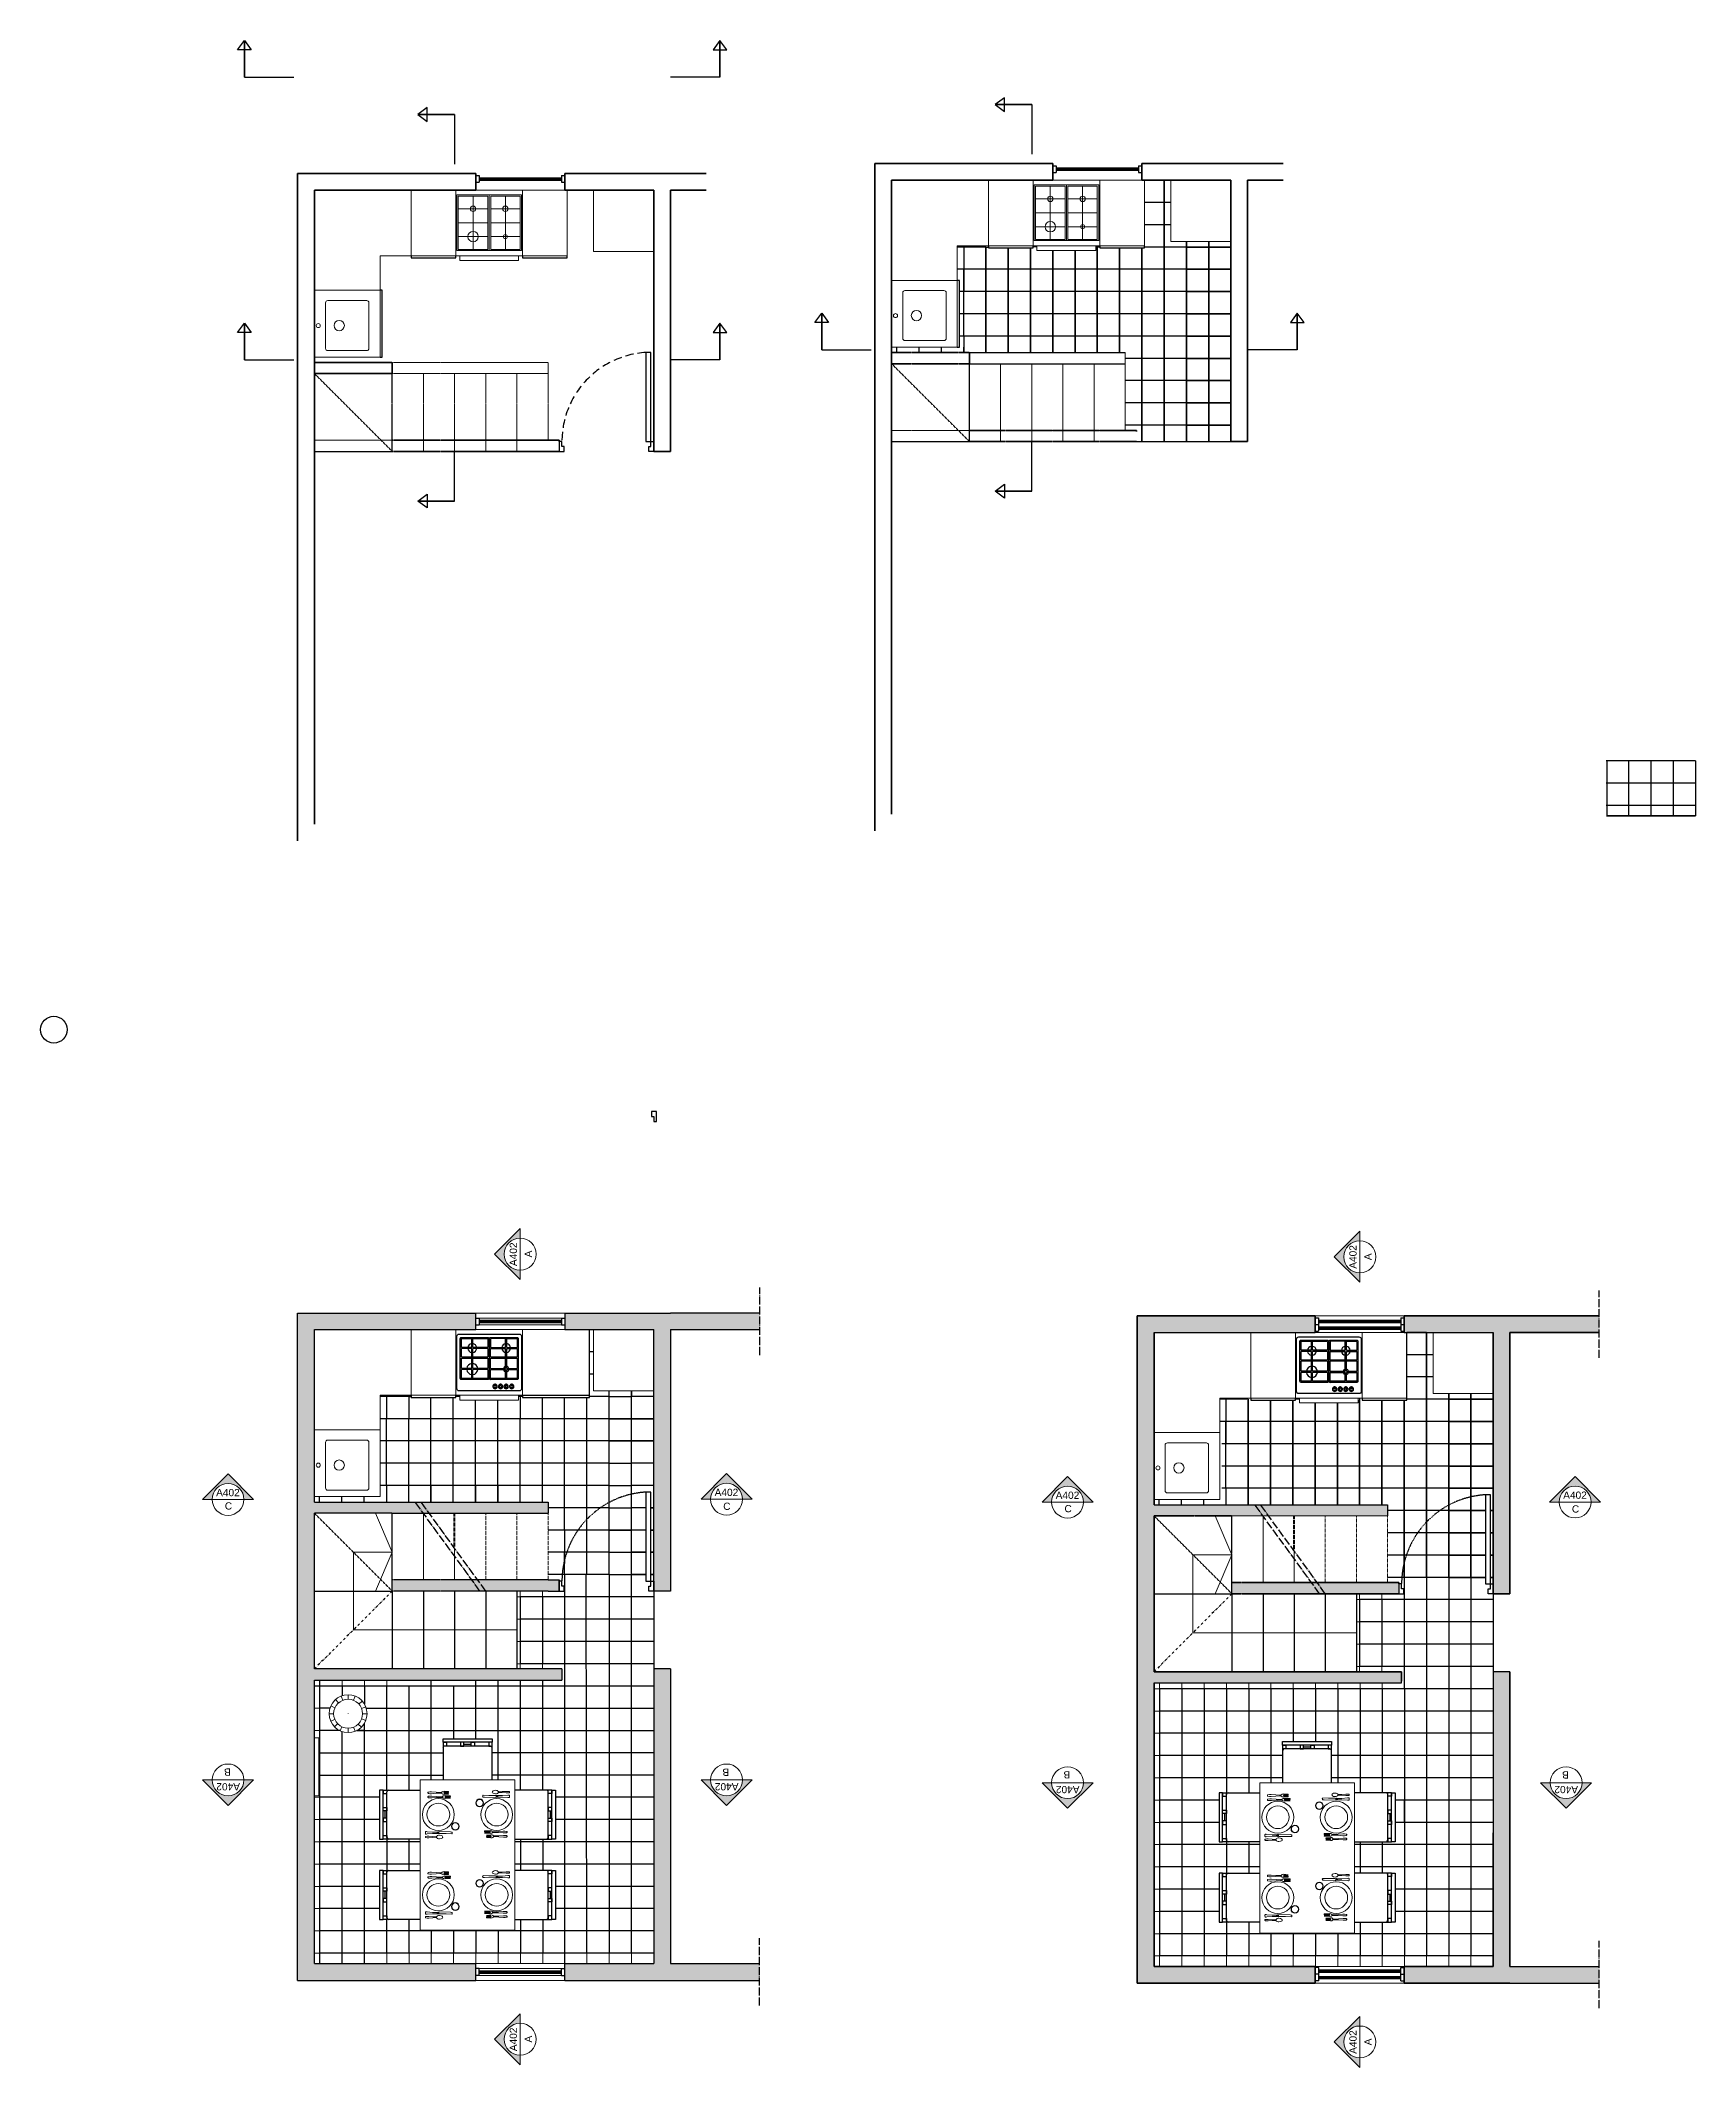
# Model space of a CAD drawing. Header units: millimetres. Extents: x 1189 to 4193, y -188 to 4789.
# Drawn here: x 2707 to 4193, y 1152 to 2972 of the extents above; entities that cross this region are included whole.
import ezdxf

# ---------------------------------------------------------------- set-up
doc = ezdxf.new("R2010")
doc.units = ezdxf.units.MM
doc.header["$LTSCALE"] = 0.3
for name, pattern in [('ACAD_ISO02W100', [15, 12, -3]), ('ACAD_ISO04W100', [30, 24, -3, 0, -3]), ('DASHDOT', [1, 0.5, -0.25, 0, -0.25]), ('HIDDEN', [0.375, 0.25, -0.125])]:
    doc.linetypes.add(name, pattern=pattern)
for name, color, linetype, lineweight in [('A-ANNO-DIMS_Num_Penna__3', 3, 'Continuous', 18), ('A-ANNO-TEXT_Num_Penna__3', 3, 'Continuous', 18), ('A-DOOR-FULL', 4, 'Continuous', 25), ('A-FLOR-OVHD', 3, 'HIDDEN', 18), ('A-FLOR-STRS', 4, 'Continuous', 25), ('A-FURN', 7, 'Continuous', 18), ('A-GLAZ-FULL', 4, 'Continuous', 25), ('A-WALL-FULL-EXTR', 7, 'Continuous', 35), ('A-WALL-FULL-INTR', 7, 'Continuous', 35), ('ACCESSORI', 2, 'Continuous', 13), ('ACCESSORI - furniture', 6, 'Continuous', 9), ('arred leg', 2, 'Continuous', 18), ('VITI', 1, 'Continuous', 18)]:
    doc.layers.add(name, color=color, linetype=linetype, lineweight=lineweight)
doc.layers.add('Layer1', color=1, linetype='Continuous')
doc.layers.add('mura', color=5, linetype='Continuous')
doc.styles.add('GENERATED_STYLE_1', font='arial.ttf')

msp = doc.modelspace()

# ---------------------------------------------------------------- texts
at = {"layer": 'A-ANNO-TEXT_Num_Penna__3', "color": 3, "linetype": 'Continuous', "lineweight": 18, "char_height": 6.5, "attachment_point": 1, "style": 'GENERATED_STYLE_1'}
for s, insert, rotation in [('\\A1;A402', (3128.3, 1871.6), 90), ('\\A1;A', (3141.7, 1879.4), 90), ('\\A1;A402', (3882.2, 1869.2), 90), ('\\A1;A', (3895.6, 1876.9), 90), ('\\A1;B', (2877.8, 1413.9), 180), ('\\A1;B', (3325.3, 1413.7), 180), ('\\A1;A402', (2886.1, 1400.7), 180), ('\\A1;A402', (3333.7, 1400.7), 180), ('\\A1;A402', (3639.9, 1398.2), 180), ('\\A1;B', (3631.6, 1411.4), 180), ('\\A1;A402', (4087.5, 1398.2), 180), ('\\A1;B', (4079.2, 1411.3), 180), ('\\A1;A402', (3128.3, 1166.5), 90), ('\\A1;A402', (3882.2, 1164.1), 90), ('\\A1;A', (3141.7, 1174.3), 90), ('\\A1;A', (3895.6, 1171.8), 90)]:
    msp.add_mtext(s, dxfattribs=dict(at, insert=insert, rotation=rotation))
for s, insert in [('\\A1;A402', (2864.7, 1671.4)), ('\\A1;C', (2872.5, 1659.4)), ('\\A1;A402', (3312.3, 1671.6)), ('\\A1;C', (3320, 1659.1)), ('\\A1;A402', (3618.5, 1669)), ('\\A1;C', (3626.4, 1657)), ('\\A1;A402', (4074.2, 1669.1)), ('\\A1;C', (4082, 1656.7))]:
    msp.add_mtext(s, dxfattribs=dict(at, insert=insert))

# ---------------------------------------------------------------- blocks, each defined once
blk = doc.blocks.new('DOOR-80')
for points in [[(-0.07, 0.89), (-0.07, 0.09), (-0.025, 0.09), (-0.025, 0.89), (-0.07, 0.89)], [(-0.825, 0.09), (-0.85, 0.09), (-0.85, 0), (-0.805, 0), (-0.805, 0.045), (-0.825, 0.045), (-0.825, 0.09)], [(-0.025, 0.09), (0, 0.09), (0, 0), (-0.045, 0), (-0.045, 0.045), (-0.025, 0.045), (-0.025, 0.09)]]:
    blk.add_lwpolyline(points)
at = {"linetype": 'HIDDEN'}
blk.add_arc((-0.023, 0.089), 0.802, 93.3811, 179.9341, dxfattribs=at)

# ---------------------------------------------------------------- hatches: boundary and pattern name
at = {"true_color": 0x939598}
h = msp.add_hatch(color=252, dxfattribs=at)
h.dxf.hatch_style = 1
h.paths.add_polyline_path([(2952.9, 1814.5), (3097.8, 1814.5), (3097.8, 1829.4), (2937.9, 1829.4), (2937.9, 1230.1), (3097.8, 1230.1), (3097.8, 1245.1), (2952.9, 1245.1)])
h = msp.add_hatch(color=252, dxfattribs=at)
h.dxf.hatch_style = 1
h.paths.add_polyline_path([(3352.8, 1829.4), (3272.6, 1829.4), (3257.6, 1829.4), (3177.7, 1829.4), (3177.7, 1814.5), (3257.6, 1814.5), (3257.6, 1759.5), (3257.6, 1754.5), (3257.6, 1734.5), (3257.6, 1714.5), (3257.6, 1694.5), (3257.6, 1674.5), (3257.6, 1654.5), (3257.6, 1634.5), (3257.6, 1614.5), (3257.6, 1594.5), (3257.6, 1579.7), (3272.6, 1579.7), (3272.6, 1814.5), (3352.8, 1814.5)])
h = msp.add_hatch(color=252, dxfattribs=at)
h.dxf.hatch_style = 1
h.paths.add_polyline_path([(3706.8, 1812), (3851.6, 1812), (3851.6, 1827), (3691.8, 1827), (3691.8, 1227.7), (3851.6, 1227.7), (3851.6, 1242.6), (3706.8, 1242.6)])
h = msp.add_hatch(color=252, dxfattribs=at)
h.dxf.hatch_style = 1
h.paths.add_polyline_path([(4106.6, 1827), (4026.4, 1827), (4011.4, 1827), (3931.5, 1827), (3931.5, 1812), (4011.4, 1812), (4011.4, 1757), (4011.4, 1752), (4011.4, 1732), (4011.4, 1712), (4011.4, 1692), (4011.4, 1672), (4011.4, 1652), (4011.4, 1632), (4011.4, 1612), (4011.4, 1592), (4011.4, 1577.3), (4026.4, 1577.3), (4026.4, 1812), (4106.6, 1812)])
h = msp.add_hatch(color=252, dxfattribs=at)
h.dxf.hatch_style = 1
h.paths.add_polyline_path([(3022.8, 1659.6), (2952.9, 1659.6), (2952.9, 1649.6), (3022.8, 1649.6)], flags=17)
h = msp.add_hatch(color=252, dxfattribs=at)
h.dxf.hatch_style = 1
h.paths.add_polyline_path([(3162.7, 1659.6), (3022.8, 1659.6), (3022.8, 1649.6), (3162.7, 1649.6)])
h = msp.add_hatch(color=252, dxfattribs=at)
h.dxf.hatch_style = 1
h.paths.add_polyline_path([(3776.7, 1657.2), (3706.8, 1657.2), (3706.8, 1647.2), (3776.7, 1647.2)], flags=17)
h = msp.add_hatch(color=252, dxfattribs=at)
h.dxf.hatch_style = 1
h.paths.add_polyline_path([(3916.5, 1657.2), (3776.7, 1657.2), (3776.7, 1647.2), (3916.5, 1647.2)])
h = msp.add_hatch(color=252, dxfattribs=at)
h.dxf.hatch_style = 1
h.paths.add_polyline_path([(3050.8, 1589.7), (3022.8, 1589.7), (3022.8, 1579.7), (3050.8, 1579.7)])
h = msp.add_hatch(color=252, dxfattribs=at)
h.dxf.hatch_style = 1
h.paths.add_polyline_path([(3078.8, 1589.7), (3050.8, 1589.7), (3050.8, 1579.7), (3078.8, 1579.7)])
h = msp.add_hatch(color=252, dxfattribs=at)
h.dxf.hatch_style = 1
h.paths.add_polyline_path([(3106.8, 1589.7), (3078.8, 1589.7), (3078.8, 1579.7), (3106.8, 1579.7)])
h = msp.add_hatch(color=252, dxfattribs=at)
h.dxf.hatch_style = 1
h.paths.add_polyline_path([(3134.7, 1589.7), (3106.8, 1589.7), (3106.8, 1579.7), (3134.7, 1579.7)])
h = msp.add_hatch(color=252, dxfattribs=at)
h.dxf.hatch_style = 1
h.paths.add_polyline_path([(3134.7, 1589.7), (3134.7, 1579.7), (3162.7, 1579.7), (3172.7, 1579.7), (3172.7, 1588.7), (3172.7, 1589.7), (3162.7, 1589.7)])
h = msp.add_hatch(color=252, dxfattribs=at)
h.dxf.hatch_style = 1
h.paths.add_polyline_path([(3804.7, 1587.3), (3776.7, 1587.3), (3776.7, 1577.3), (3804.7, 1577.3)])
h = msp.add_hatch(color=252, dxfattribs=at)
h.dxf.hatch_style = 1
h.paths.add_polyline_path([(3832.6, 1587.3), (3804.7, 1587.3), (3804.7, 1577.3), (3832.6, 1577.3)])
h = msp.add_hatch(color=252, dxfattribs=at)
h.dxf.hatch_style = 1
h.paths.add_polyline_path([(3860.6, 1587.3), (3832.6, 1587.3), (3832.6, 1577.3), (3860.6, 1577.3)])
h = msp.add_hatch(color=252, dxfattribs=at)
h.dxf.hatch_style = 1
h.paths.add_polyline_path([(3888.6, 1587.3), (3860.6, 1587.3), (3860.6, 1577.3), (3888.6, 1577.3)])
h = msp.add_hatch(color=252, dxfattribs=at)
h.dxf.hatch_style = 1
h.paths.add_polyline_path([(3888.6, 1587.3), (3888.6, 1577.3), (3916.5, 1577.3), (3926.5, 1577.3), (3926.5, 1586.3), (3926.5, 1587.3), (3916.5, 1587.3)])
h = msp.add_hatch(color=252, dxfattribs=at)
h.dxf.hatch_style = 1
h.paths.add_polyline_path([(3175.2, 1509.8), (2952.9, 1509.8), (2952.9, 1499.8), (3175.2, 1499.8), (3175.2, 1501.3)])
h = msp.add_hatch(color=252, dxfattribs=at)
h.dxf.hatch_style = 1
h.paths.add_polyline_path([(3352.7, 1245.1), (3272.6, 1245.1), (3272.6, 1509.8), (3257.6, 1509.8), (3257.6, 1365), (3257.6, 1354.5), (3257.6, 1245.1), (3177.7, 1245.1), (3177.7, 1230.1), (3257.6, 1230.1), (3272.6, 1230.1), (3352.7, 1230.1)])
h = msp.add_hatch(color=252, dxfattribs=at)
h.dxf.hatch_style = 1
h.paths.add_polyline_path([(3929, 1507.3), (3706.8, 1507.3), (3706.8, 1497.3), (3929, 1497.3), (3929, 1498.9)])
h = msp.add_hatch(color=252, dxfattribs=at)
h.dxf.hatch_style = 1
h.paths.add_polyline_path([(4106.5, 1242.6), (4026.4, 1242.6), (4026.4, 1507.3), (4011.4, 1507.3), (4011.4, 1362.5), (4011.4, 1352), (4011.4, 1242.6), (3931.5, 1242.6), (3931.5, 1227.7), (4011.4, 1227.7), (4026.4, 1227.7), (4106.5, 1227.7)])
at = {"layer": 'A-ANNO-DIMS_Num_Penna__3', "linetype": 'Continuous', "lineweight": 18}
for points in [[(3137.7, 1859.4), (3137.7, 1868.1, -1), (3137.7, 1896.6), (3137.7, 1905.2), (3114.7, 1882.3)], [(3891.6, 1857), (3891.6, 1865.6, -1), (3891.6, 1894.1), (3891.6, 1902.8), (3868.5, 1879.9)], [(2852.5, 1662), (2861.1, 1662, -1), (2889.6, 1662), (2898.3, 1662), (2875.4, 1685.1)], [(3300.1, 1662.2), (3308.7, 1662.2, -1), (3337.2, 1662.2), (3345.9, 1662.2), (3323, 1685.2)], [(3606.3, 1659.6), (3614.9, 1659.6, -1), (3643.5, 1659.6), (3652.1, 1659.6), (3629.2, 1682.6)], [(4062, 1659.7), (4070.7, 1659.7, -1), (4099.2, 1659.7), (4107.8, 1659.7), (4084.9, 1682.7)], [(2898.3, 1410.1), (2889.6, 1410.1, -1), (2861.1, 1410.1), (2852.5, 1410.1), (2875.4, 1387.1)], [(3345.9, 1410.1), (3337.2, 1410.1, -1), (3308.7, 1410.1), (3300.1, 1410.1), (3323, 1387.1)], [(3652.1, 1407.6), (3643.5, 1407.6, -1), (3614.9, 1407.6), (3606.3, 1407.6), (3629.2, 1384.6)], [(4099.7, 1407.6), (4091.1, 1407.6, -1), (4062.5, 1407.6), (4053.9, 1407.6), (4076.8, 1384.6)], [(3137.7, 1154.3), (3137.7, 1163, -1), (3137.7, 1191.5), (3137.7, 1200.1), (3114.7, 1177.2)], [(3891.6, 1151.9), (3891.6, 1160.5, -1), (3891.6, 1189), (3891.6, 1197.7), (3868.5, 1174.8)]]:
    msp.add_hatch(color=3, dxfattribs=at).paths.add_polyline_path(points)

# ---------------------------------------------------------------- linework, layer by layer
for p, q in [((3558.2, 2787.8), (3558.2, 2786)), ((3558.2, 2786), (3598.2, 2786)), ((3598.2, 2786), (3598.2, 2787.8)), ((3658.2, 2787.8), (3658.2, 2786)), ((3658.2, 2786), (3698.2, 2786)), ((3698.2, 2786), (3698.2, 2787.8)), ((3039.9, 2778.9), (3039.9, 2777.1)), ((3039.9, 2777.1), (3079.9, 2777.1)), ((3079.9, 2777.1), (3079.9, 2778.9)), ((3139.9, 2778.9), (3139.9, 2777.1)), ((3139.9, 2777.1), (3179.9, 2777.1)), ((3179.9, 2777.1), (3179.9, 2778.9)), ((3532, 2756.8), (3530.2, 2756.8)), ((3532, 2696.8), (3532, 2756.8)), ((3013.7, 2747.9), (3011.9, 2747.9)), ((3013.7, 2687.9), (3013.7, 2747.9)), ((3530.2, 2696.8), (3532, 2696.8)), ((3011.9, 2687.9), (3013.7, 2687.9)), ((3541.1, 2692), (3681, 2692)), ((3541.1, 2682), (3681, 2682)), ((3257.6, 2603.2), (3257.6, 2603.2)), ((3775.9, 2612.1), (3775.9, 2612.1)), ((3706.8, 1812), (3851.6, 1812)), ((3931.5, 1812), (4011.4, 1812)), ((3933.8, 1753), (3933.8, 1812)), ((3084.9, 1790), (3094.2, 1790)), ((3084.9, 1789), (3094.2, 1789)), ((3095.2, 1790), (3108.7, 1790)), ((3095.2, 1789), (3108.7, 1789)), ((3108.7, 1797.5), (3108.7, 1790)), ((3108.7, 1789), (3108.7, 1779.6)), ((3111.1, 1790), (3111.1, 1797.5)), ((3111.1, 1779.6), (3111.1, 1789)), ((3838.8, 1787.5), (3848.1, 1787.5)), ((3838.8, 1786.5), (3848.1, 1786.5)), ((3849.1, 1787.5), (3862.6, 1787.5)), ((3849.1, 1786.5), (3862.6, 1786.5)), ((3862.6, 1795), (3862.6, 1787.5)), ((3862.6, 1786.5), (3862.6, 1777.1)), ((3865, 1787.5), (3865, 1795)), ((3865, 1777.1), (3865, 1786.5)), ((3111.1, 1771.1), (3111.1, 1778.6)), ((3124.6, 1770.6), (3111.6, 1770.6)), ((3865, 1768.6), (3865, 1776.1)), ((3878.5, 1768.1), (3865.5, 1768.1)), ((3039.9, 1755.5), (3039.9, 1753.7)), ((3039.9, 1753.7), (3079.9, 1753.7)), ((3079.9, 1753.7), (3079.9, 1755.5)), ((3114.9, 1765.4), (3114.9, 1764.4)), ((3115.4, 1764.4), (3115.4, 1765.4)), ((3119.9, 1765.4), (3119.9, 1764.4)), ((3120.4, 1764.4), (3120.4, 1765.4)), ((3124.9, 1765.4), (3124.9, 1764.4)), ((3125.4, 1764.4), (3125.4, 1765.4)), ((3129.9, 1765.4), (3129.9, 1764.4)), ((3130.4, 1764.4), (3130.4, 1765.4)), ((3139.9, 1755.5), (3139.9, 1753.7)), ((3139.9, 1753.7), (3199.9, 1753.7)), ((3199.9, 1753.7), (3199.9, 1755.5)), ((3793.8, 1753), (3793.8, 1751.2)), ((3793.8, 1751.2), (3833.8, 1751.2)), ((3833.8, 1751.2), (3833.8, 1753)), ((3868.7, 1763), (3868.7, 1761.9)), ((3869.2, 1761.9), (3869.2, 1763)), ((3873.7, 1763), (3873.7, 1761.9)), ((3874.2, 1761.9), (3874.2, 1763)), ((3878.7, 1763), (3878.7, 1761.9)), ((3879.2, 1761.9), (3879.2, 1763)), ((3883.7, 1763), (3883.7, 1761.9)), ((3884.2, 1761.9), (3884.2, 1763)), ((3893.8, 1753), (3893.8, 1751.2)), ((3893.8, 1751.2), (3933.8, 1751.2)), ((3933.8, 1751.2), (3933.8, 1753)), ((3706.8, 1657.2), (3916.5, 1657.2)), ((3916.5, 1657.2), (3916.5, 1647.2)), ((3257.6, 1579.7), (3257.6, 1579.7)), ((3257.6, 1579.7), (3257.6, 1579.7)), ((4011.4, 1577.3), (4011.4, 1577.3)), ((4011.4, 1577.3), (4011.4, 1577.3)), ((3706.8, 1497.3), (3929, 1497.3)), ((3929, 1497.3), (3929, 1498.9)), ((4011.4, 1507.3), (4011.4, 1362.5)), ((4026.4, 1507.3), (4011.4, 1507.3)), ((3068.4, 1443.9), (3068.4, 1439)), ((3068.4, 1443.9), (3071.5, 1443.9)), ((3069.9, 1440.5), (3068.4, 1440.5)), ((3068.4, 1438.9), (3068.4, 1410.1)), ((3071.5, 1440.5), (3069.9, 1440.5)), ((3071.5, 1443.9), (3071.5, 1440.5)), ((3110.9, 1440.5), (3071.5, 1440.5)), ((3087.2, 1442.2), (3093.7, 1442.2)), ((3112.4, 1439.1), (3112.4, 1440.5)), ((3112.4, 1410.1), (3112.4, 1438.9)), ((3822.2, 1441.4), (3825.3, 1441.4)), ((3822.2, 1441.4), (3822.3, 1436.6)), ((3825.3, 1441.4), (3825.3, 1438)), ((3841, 1439.7), (3847.5, 1439.7)), ((3823.8, 1438), (3822.3, 1438)), ((3822.3, 1436.5), (3822.3, 1407.6)), ((3825.3, 1438), (3823.8, 1438)), ((3864.7, 1438), (3825.3, 1438)), ((3866.3, 1436.6), (3866.3, 1438)), ((3866.3, 1407.6), (3866.3, 1436.5)), ((3014.6, 1401), (3019.5, 1401)), ((3014.6, 1401), (3014.6, 1398)), ((3014.6, 1398), (3018, 1398)), ((3018, 1358.5), (3018, 1399.5)), ((3019.6, 1401), (3047.9, 1401)), ((3161.3, 1401), (3132.9, 1401)), ((3166.2, 1401), (3161.4, 1401)), ((3162.8, 1399.5), (3162.8, 1401)), ((3162.8, 1398), (3162.8, 1399.5)), ((3166.2, 1398), (3162.8, 1398)), ((3162.8, 1358.5), (3162.8, 1398)), ((3166.2, 1401), (3166.2, 1398)), ((3768.4, 1398.6), (3768.4, 1395.5)), ((3768.4, 1398.6), (3773.3, 1398.5)), ((3768.4, 1395.5), (3771.9, 1395.5)), ((3771.9, 1397), (3771.9, 1398.5)), ((3771.9, 1395.5), (3771.9, 1397)), ((3771.9, 1356.1), (3771.9, 1395.5)), ((3773.4, 1398.5), (3801.8, 1398.5)), ((3915.1, 1398.5), (3886.8, 1398.5)), ((3920.1, 1398.6), (3915.2, 1398.5)), ((3916.7, 1397), (3916.6, 1398.5)), ((3916.7, 1395.5), (3916.7, 1397)), ((3920.1, 1395.5), (3916.7, 1395.5)), ((3916.7, 1356.1), (3916.7, 1395.5)), ((3920.1, 1398.6), (3920.1, 1395.5)), ((3016.3, 1382.2), (3016.3, 1375.7)), ((3164.5, 1382.2), (3164.5, 1375.7)), ((3770.2, 1379.8), (3770.2, 1373.3)), ((3918.4, 1379.8), (3918.4, 1373.3)), ((3019.4, 1357), (3018, 1357)), ((3047.9, 1357), (3019.6, 1357)), ((3132.9, 1357), (3161.3, 1357)), ((3161.4, 1357), (3162.8, 1357)), ((3773.3, 1354.5), (3771.9, 1354.5)), ((3801.8, 1354.5), (3773.4, 1354.5)), ((3886.8, 1354.5), (3915.1, 1354.5)), ((3915.3, 1354.5), (3916.7, 1354.5)), ((3014.6, 1328.9), (3019.5, 1328.8)), ((3014.6, 1328.9), (3014.6, 1325.8)), ((3166.2, 1328.9), (3161.4, 1328.8)), ((3166.2, 1328.9), (3166.2, 1325.8)), ((3014.6, 1325.8), (3018, 1325.8)), ((3018, 1327.3), (3018, 1328.9)), ((3018, 1325.8), (3018, 1327.3)), ((3018, 1286.4), (3018, 1325.8)), ((3019.6, 1328.8), (3047.9, 1328.8)), ((3161.3, 1328.8), (3132.9, 1328.8)), ((3162.8, 1327.3), (3162.8, 1328.9)), ((3162.8, 1325.8), (3162.8, 1327.3)), ((3166.2, 1325.8), (3162.8, 1325.8)), ((3162.8, 1286.4), (3162.8, 1325.8)), ((3768.4, 1326.4), (3768.4, 1323.4)), ((3768.4, 1326.4), (3773.3, 1326.4)), ((3768.4, 1323.4), (3771.9, 1323.4)), ((3771.9, 1324.9), (3771.9, 1326.4)), ((3771.9, 1323.4), (3771.9, 1324.9)), ((3771.9, 1283.9), (3771.9, 1323.4)), ((3773.4, 1326.4), (3801.8, 1326.4)), ((3915.1, 1326.4), (3886.8, 1326.4)), ((3920.1, 1326.4), (3915.2, 1326.4)), ((3916.7, 1324.9), (3916.6, 1326.4)), ((3916.7, 1323.4), (3916.7, 1324.9)), ((3920.1, 1323.4), (3916.7, 1323.4)), ((3916.7, 1283.9), (3916.7, 1323.4)), ((3920.1, 1326.4), (3920.1, 1323.4)), ((3016.3, 1310.1), (3016.3, 1303.6)), ((3164.5, 1310.1), (3164.5, 1303.6)), ((3770.2, 1307.6), (3770.2, 1301.1)), ((3918.4, 1307.6), (3918.4, 1301.1)), ((3047.9, 1284.8), (3019.6, 1284.8)), ((3132.9, 1284.8), (3161.3, 1284.8)), ((3161.4, 1284.9), (3162.8, 1284.9)), ((3773.3, 1282.4), (3771.9, 1282.4)), ((3801.8, 1282.4), (3773.4, 1282.4)), ((3886.8, 1282.4), (3915.1, 1282.4)), ((3915.3, 1282.4), (3916.7, 1282.4)), ((4026.4, 1242.6), (4106.6, 1242.6)), ((4026.4, 1227.7), (4106.5, 1227.7))]:
    msp.add_line(p, q)
at = {"linetype": 'Continuous'}
for p, q in [((3199.9, 1755.5), (3199.9, 1814.5)), ((3139.9, 1755.5), (3199.9, 1755.5))]:
    msp.add_line(p, q, dxfattribs=at)
for points in [[(3257.6, 2001.3), (3260.1, 2001.3), (3260.1, 2010.3), (3255.6, 2010.3), (3255.6, 2005.8), (3257.6, 2005.8), (3257.6, 2001.3)], [(3094.2, 1798.5), (3094.2, 1806.5)], [(3095.2, 1798.5), (3095.2, 1806.5)], [(3124.6, 1798.5), (3124.6, 1806.5)], [(3125.6, 1798.5), (3125.6, 1806.5)], [(3848.1, 1796), (3848.1, 1804)], [(3849.1, 1796), (3849.1, 1804)], [(3878.5, 1796), (3878.5, 1804)], [(3879.5, 1796), (3879.5, 1804)], [(3094.2, 1798.5), (3084.9, 1798.5)], [(3084.9, 1790), (3084.9, 1797.5)], [(3094.2, 1797.5), (3084.9, 1797.5)], [(3084.9, 1779.6), (3084.9, 1789)], [(3094.2, 1779.6), (3094.2, 1797.5)], [(3108.7, 1798.5), (3095.2, 1798.5)], [(3095.2, 1779.6), (3095.2, 1797.5)], [(3108.7, 1797.5), (3095.2, 1797.5)], [(3111.1, 1798.5), (3124.6, 1798.5)], [(3111.1, 1797.5), (3124.6, 1797.5)], [(3111.1, 1790), (3124.6, 1790)], [(3111.1, 1789), (3124.6, 1789)], [(3124.6, 1779.6), (3124.6, 1797.5)], [(3125.6, 1798.5), (3134.9, 1798.5)], [(3125.6, 1779.6), (3125.6, 1797.5)], [(3125.6, 1797.5), (3134.9, 1797.5)], [(3125.6, 1790), (3134.9, 1790)], [(3125.6, 1789), (3134.9, 1789)], [(3134.9, 1797.5), (3134.9, 1790)], [(3134.9, 1789), (3134.9, 1779.6)], [(3848.1, 1796), (3838.8, 1796)], [(3838.8, 1787.5), (3838.8, 1795)], [(3848.1, 1795), (3838.8, 1795)], [(3838.8, 1777.1), (3838.8, 1786.5)], [(3848.1, 1777.1), (3848.1, 1795)], [(3862.6, 1796), (3849.1, 1796)], [(3849.1, 1777.1), (3849.1, 1795)], [(3862.6, 1795), (3849.1, 1795)], [(3865, 1796), (3878.5, 1796)], [(3865, 1795), (3878.5, 1795)], [(3865, 1787.5), (3878.5, 1787.5)], [(3865, 1786.5), (3878.5, 1786.5)], [(3878.5, 1777.1), (3878.5, 1795)], [(3879.5, 1796), (3888.8, 1796)], [(3879.5, 1777.1), (3879.5, 1795)], [(3879.5, 1795), (3888.8, 1795)], [(3879.5, 1787.5), (3888.8, 1787.5)], [(3879.5, 1786.5), (3888.8, 1786.5)], [(3888.8, 1795), (3888.8, 1787.5)], [(3888.8, 1786.5), (3888.8, 1777.1)], [(3094.2, 1779.6), (3084.9, 1779.6)], [(3094.2, 1778.6), (3084.9, 1778.6)], [(3094.2, 1770.6), (3094.2, 1778.6)], [(3108.7, 1779.6), (3095.2, 1779.6)], [(3095.2, 1770.6), (3095.2, 1778.6)], [(3108.7, 1778.6), (3095.2, 1778.6)], [(3111.1, 1779.6), (3124.6, 1779.6)], [(3111.1, 1778.6), (3124.6, 1778.6)], [(3124.6, 1770.6), (3124.6, 1778.6)], [(3125.6, 1779.6), (3134.9, 1779.6)], [(3125.6, 1770.6), (3125.6, 1778.6)], [(3125.6, 1778.6), (3134.9, 1778.6)], [(3848.1, 1777.1), (3838.8, 1777.1)], [(3848.1, 1776.1), (3838.8, 1776.1)], [(3848.1, 1768.1), (3848.1, 1776.1)], [(3862.6, 1777.1), (3849.1, 1777.1)], [(3849.1, 1768.1), (3849.1, 1776.1)], [(3862.6, 1776.1), (3849.1, 1776.1)], [(3865, 1777.1), (3878.5, 1777.1)], [(3865, 1776.1), (3878.5, 1776.1)], [(3878.5, 1768.1), (3878.5, 1776.1)], [(3879.5, 1777.1), (3888.8, 1777.1)], [(3879.5, 1768.1), (3879.5, 1776.1)], [(3879.5, 1776.1), (3888.8, 1776.1)], [(3175.2, 1588.7), (3172.7, 1588.7), (3172.7, 1579.7), (3177.2, 1579.7), (3177.2, 1584.2), (3175.2, 1584.2), (3175.2, 1588.7)], [(3255.1, 1588.7), (3257.6, 1588.7), (3257.6, 1579.7), (3253.1, 1579.7), (3253.1, 1584.2), (3255.1, 1584.2), (3255.1, 1588.7)], [(3929, 1586.3), (3926.5, 1586.3), (3926.5, 1577.3), (3931, 1577.3), (3931, 1581.8), (3929, 1581.8), (3929, 1586.3)], [(4008.9, 1586.3), (4011.4, 1586.3), (4011.4, 1577.3), (4006.9, 1577.3), (4006.9, 1581.8), (4008.9, 1581.8), (4008.9, 1586.3)]]:
    msp.add_lwpolyline(points)
for points in [[(3082.9, 1810.5), (3136.9, 1810.5, -0.414214), (3138.9, 1808.5), (3138.9, 1761.5, -0.414214), (3136.9, 1759.5), (3082.9, 1759.5, -0.414214), (3080.9, 1761.5), (3080.9, 1808.5, -0.414214)], [(3836.8, 1808), (3890.8, 1808, -0.414214), (3892.8, 1806), (3892.8, 1759, -0.414214), (3890.8, 1757), (3836.8, 1757, -0.414214), (3834.8, 1759), (3834.8, 1806, -0.414214)]]:
    msp.add_lwpolyline(points, format="xyb", close=True)
for points in [[(3108.7, 1807.5, -0.414214), (3109.7, 1806.5), (3109.7, 1770.6, -0.414214), (3108.7, 1769.6), (3084.9, 1769.6, -0.414214), (3083.9, 1770.6), (3083.9, 1806.5, -0.414214), (3084.9, 1807.5), (3108.7, 1807.5)], [(3084.9, 1798.5), (3084.9, 1806, -0.414214), (3085.4, 1806.5), (3094.2, 1806.5)], [(3095.2, 1806.5), (3108.2, 1806.5, -0.414214), (3108.7, 1806), (3108.7, 1798.5)], [(3110.1, 1770.6), (3110.1, 1806.5, -0.414214), (3111.1, 1807.5), (3134.9, 1807.5, -0.414214), (3135.9, 1806.5), (3135.9, 1770.6, -0.414214), (3134.9, 1769.6), (3111.1, 1769.6)], [(3124.6, 1806.5), (3111.6, 1806.5, 0.414214), (3111.1, 1806), (3111.1, 1798.5)], [(3125.6, 1806.5), (3134.4, 1806.5, -0.414214), (3134.9, 1806), (3134.9, 1798.5)], [(3862.6, 1805, -0.414214), (3863.6, 1804), (3863.6, 1768.1, -0.414214), (3862.6, 1767.1), (3838.8, 1767.1, -0.414214), (3837.8, 1768.1), (3837.8, 1804, -0.414214), (3838.8, 1805), (3862.6, 1805)], [(3838.8, 1796), (3838.8, 1803.5, -0.414214), (3839.3, 1804), (3848.1, 1804)], [(3849.1, 1804), (3862.1, 1804, -0.414214), (3862.6, 1803.5), (3862.6, 1796)], [(3864, 1768.1), (3864, 1804, -0.414214), (3865, 1805), (3888.8, 1805, -0.414214), (3889.8, 1804), (3889.8, 1768.1, -0.414214), (3888.8, 1767.1), (3865, 1767.1)], [(3878.5, 1804), (3865.5, 1804, 0.414214), (3865, 1803.5), (3865, 1796)], [(3879.5, 1804), (3888.3, 1804, -0.414214), (3888.8, 1803.5), (3888.8, 1796)], [(3094.2, 1770.6), (3085.4, 1770.6, -0.414214), (3084.9, 1771.1), (3084.9, 1778.6)], [(3108.7, 1778.6), (3108.7, 1771.1, -0.414214), (3108.2, 1770.6), (3095.2, 1770.6)], [(3134.9, 1778.6), (3134.9, 1771.1, -0.414214), (3134.4, 1770.6), (3125.6, 1770.6)], [(3848.1, 1768.1), (3839.3, 1768.1, -0.414214), (3838.8, 1768.6), (3838.8, 1776.1)], [(3862.6, 1776.1), (3862.6, 1768.6, -0.414214), (3862.1, 1768.1), (3849.1, 1768.1)], [(3888.8, 1776.1), (3888.8, 1768.6, -0.414214), (3888.3, 1768.1), (3879.5, 1768.1)]]:
    msp.add_lwpolyline(points, format="xyb")
for points in [[(3068.4, 1447), (3112.4, 1447), (3112.4, 1443.9), (3068.4, 1443.9)], [(3087.2, 1443.9), (3084.1, 1443.9), (3084.1, 1440.5), (3087.2, 1440.5)], [(3093.7, 1443.9), (3096.7, 1443.9), (3096.7, 1440.5), (3093.7, 1440.5)], [(3112.4, 1443.9), (3109.4, 1443.9), (3109.4, 1440.5), (3112.4, 1440.5)], [(3822.2, 1444.6), (3866.3, 1444.6), (3866.3, 1441.4), (3822.2, 1441.4)], [(3841, 1441.4), (3837.9, 1441.4), (3837.9, 1438), (3841, 1438)], [(3847.5, 1441.4), (3850.6, 1441.4), (3850.6, 1438), (3847.5, 1438)], [(3866.3, 1441.4), (3863.2, 1441.4), (3863.2, 1438), (3866.3, 1438)], [(3011.5, 1401), (3011.5, 1357), (3014.6, 1357), (3014.6, 1401)], [(3014.6, 1382.2), (3014.6, 1385.3), (3018, 1385.3), (3018, 1382.2)], [(3166.2, 1382.2), (3166.2, 1385.3), (3162.8, 1385.3), (3162.8, 1382.2)], [(3169.4, 1401), (3169.4, 1357), (3166.2, 1357), (3166.2, 1401)], [(3765.3, 1398.6), (3765.3, 1354.5), (3768.4, 1354.5), (3768.4, 1398.6)], [(3923.2, 1398.6), (3923.2, 1354.5), (3920.1, 1354.5), (3920.1, 1398.6)], [(3014.6, 1375.7), (3014.6, 1372.7), (3018, 1372.7), (3018, 1375.7)], [(3166.2, 1375.7), (3166.2, 1372.7), (3162.8, 1372.7), (3162.8, 1375.7)], [(3768.4, 1379.8), (3768.4, 1382.9), (3771.9, 1382.9), (3771.9, 1379.8)], [(3768.4, 1373.3), (3768.4, 1370.2), (3771.9, 1370.2), (3771.9, 1373.3)], [(3920.1, 1379.8), (3920.1, 1382.9), (3916.7, 1382.9), (3916.7, 1379.8)], [(3920.1, 1373.3), (3920.1, 1370.2), (3916.7, 1370.2), (3916.7, 1373.3)], [(3014.6, 1357), (3014.6, 1360.1), (3018, 1360.1), (3018, 1357)], [(3166.2, 1357), (3166.2, 1360.1), (3162.8, 1360.1), (3162.8, 1357)], [(3768.4, 1354.5), (3768.4, 1357.6), (3771.9, 1357.6), (3771.9, 1354.5)], [(3920.1, 1354.5), (3920.1, 1357.6), (3916.7, 1357.6), (3916.7, 1354.5)], [(3011.5, 1328.9), (3011.5, 1284.8), (3014.6, 1284.8), (3014.6, 1328.9)], [(3169.4, 1328.9), (3169.4, 1284.8), (3166.2, 1284.8), (3166.2, 1328.9)], [(3014.6, 1310.1), (3014.6, 1313.2), (3018, 1313.2), (3018, 1310.1)], [(3166.2, 1310.1), (3166.2, 1313.2), (3162.8, 1313.2), (3162.8, 1310.1)], [(3765.3, 1326.4), (3765.3, 1282.4), (3768.4, 1282.4), (3768.4, 1326.4)], [(3768.4, 1307.6), (3768.4, 1310.7), (3771.9, 1310.7), (3771.9, 1307.6)], [(3920.1, 1307.6), (3920.1, 1310.7), (3916.7, 1310.7), (3916.7, 1307.6)], [(3923.2, 1326.4), (3923.2, 1282.4), (3920.1, 1282.4), (3920.1, 1326.4)], [(3014.6, 1303.6), (3014.6, 1300.5), (3018, 1300.5), (3018, 1303.6)], [(3166.2, 1303.6), (3166.2, 1300.5), (3162.8, 1300.5), (3162.8, 1303.6)], [(3768.4, 1301.1), (3768.4, 1298.1), (3771.9, 1298.1), (3771.9, 1301.1)], [(3920.1, 1301.1), (3920.1, 1298.1), (3916.7, 1298.1), (3916.7, 1301.1)], [(3014.6, 1284.8), (3014.6, 1287.9), (3018, 1287.9), (3018, 1284.8)], [(3166.2, 1284.8), (3166.2, 1287.9), (3162.8, 1287.9), (3162.8, 1284.8)], [(3768.4, 1282.4), (3768.4, 1285.5), (3771.9, 1285.5), (3771.9, 1282.4)], [(3920.1, 1282.4), (3920.1, 1285.5), (3916.7, 1285.5), (3916.7, 1282.4)]]:
    msp.add_lwpolyline(points, close=True)
msp.add_circle((2719, 2083.9), 12, dxfattribs=at)
for centre, radius, start, end in [((3094.7, 1779.1), 5, 95.7392, 174.2608), ((3094.7, 1798), 4, 97.1808, 172.8192), ((3094.7, 1798), 4, 187.1808, 262.8192), ((3094.7, 1798), 4, 7.1808, 82.8192), ((3094.7, 1798), 4, 277.1808, 352.8192), ((3094.7, 1779.1), 5, 5.7392, 84.2608), ((3125.1, 1798), 4, 97.1808, 172.8192), ((3125.1, 1798), 4, 187.1808, 262.8192), ((3125.1, 1798), 4, 7.1808, 82.8192), ((3125.1, 1798), 4, 277.1808, 352.8192), ((3848.6, 1795.5), 4, 97.1808, 172.8192), ((3848.6, 1795.5), 4, 187.1808, 262.8192), ((3848.6, 1795.5), 4, 7.1808, 82.8192), ((3848.6, 1795.5), 4, 277.1808, 352.8192), ((3879, 1795.5), 4, 97.1808, 172.8192), ((3879, 1795.5), 4, 187.1808, 262.8192), ((3879, 1795.5), 4, 7.1808, 82.8192), ((3879, 1795.5), 4, 277.1808, 352.8192), ((3094.7, 1779.1), 5, 185.7392, 264.2608), ((3094.7, 1779.1), 5, 275.7392, 354.2608), ((3111.1, 1770.6), 1, 180, 270), ((3111.6, 1771.1), 0.5, 180, 270), ((3125.1, 1779.1), 2.5, 101.537, 168.463), ((3125.1, 1779.1), 2.5, 191.537, 258.463), ((3125.1, 1779.1), 2.5, 11.537, 78.463), ((3125.1, 1779.1), 2.5, 281.537, 348.463), ((3848.6, 1776.6), 5, 95.7392, 174.2608), ((3848.6, 1776.6), 5, 185.7392, 264.2608), ((3848.6, 1776.6), 5, 5.7392, 84.2608), ((3848.6, 1776.6), 5, 275.7392, 354.2608), ((3865, 1768.1), 1, 180, 270), ((3865.5, 1768.6), 0.5, 180, 270), ((3879, 1776.6), 2.5, 101.537, 168.463), ((3879, 1776.6), 2.5, 191.537, 258.463), ((3879, 1776.6), 2.5, 11.537, 78.463), ((3879, 1776.6), 2.5, 281.537, 348.463), ((3115.1, 1763.4), 2, 97.1808, 82.8192), ((3115.1, 1763.4), 1, 104.4775, 75.5225), ((3120.1, 1763.4), 2, 97.1808, 82.8192), ((3120.1, 1763.4), 1, 104.4775, 75.5225), ((3125.1, 1763.4), 2, 97.1808, 82.8192), ((3125.1, 1763.4), 1, 104.4775, 75.5225), ((3130.1, 1763.4), 2, 97.1808, 82.8192), ((3130.1, 1763.4), 1, 104.4775, 75.5225), ((3869, 1761), 2, 97.1808, 82.8192), ((3869, 1761), 1, 104.4775, 75.5225), ((3874, 1761), 2, 97.1808, 82.8192), ((3874, 1761), 1, 104.4775, 75.5225), ((3879, 1761), 2, 97.1808, 82.8192), ((3879, 1761), 1, 104.4775, 75.5225), ((3884, 1761), 2, 97.1808, 82.8192), ((3884, 1761), 1, 104.4775, 75.5225), ((3069.9, 1438.9), 1.52, 90, 180), ((3110.9, 1438.9), 1.52, 0, 90), ((3823.8, 1436.5), 1.52, 90, 180), ((3864.7, 1436.5), 1.52, 0, 90), ((3019.6, 1399.5), 1.52, 90, 180), ((3161.3, 1399.5), 1.52, 0, 90), ((3773.4, 1397), 1.52, 90, 180), ((3915.1, 1397), 1.52, 0, 90), ((3019.6, 1358.5), 1.52, 180, 270), ((3161.3, 1358.5), 1.52, 270, 0), ((3773.4, 1356.1), 1.52, 180, 270), ((3915.1, 1356.1), 1.52, 270, 0), ((3019.6, 1327.3), 1.52, 90, 180), ((3161.3, 1327.3), 1.52, 360, 90), ((3773.4, 1324.9), 1.52, 90, 180), ((3915.1, 1324.9), 1.52, 360, 90), ((3019.6, 1286.4), 1.52, 180, 270), ((3161.3, 1286.4), 1.52, 270, 0), ((3773.4, 1283.9), 1.52, 180, 270), ((3915.1, 1283.9), 1.52, 270, 0)]:
    msp.add_arc(centre, radius, start, end)
for points in [[(3115.4, 1765.4), (3115.4, 1765.6), (3114.9, 1765.6), (3114.9, 1765.4)], [(3120.4, 1765.4), (3120.4, 1765.6), (3119.9, 1765.6), (3119.9, 1765.4)], [(3125.4, 1765.4), (3125.4, 1765.6), (3124.9, 1765.6), (3124.9, 1765.4)], [(3130.4, 1765.4), (3130.4, 1765.6), (3129.9, 1765.6), (3129.9, 1765.4)], [(3869.2, 1763), (3869.2, 1763.1), (3868.7, 1763.1), (3868.7, 1763)], [(3874.2, 1763), (3874.2, 1763.1), (3873.7, 1763.1), (3873.7, 1763)], [(3879.2, 1763), (3879.2, 1763.1), (3878.7, 1763.1), (3878.7, 1763)], [(3884.2, 1763), (3884.2, 1763.1), (3883.7, 1763.1), (3883.7, 1763)]]:
    msp.add_open_spline(points, degree=3)
at = {"layer": 'A-ANNO-DIMS_Num_Penna__3', "color": 3, "linetype": 'Continuous', "lineweight": 18}
for p, q in [((3137.7, 1905.2), (3114.7, 1882.3)), ((3137.7, 1896.6), (3137.7, 1905.2)), ((3137.7, 1868.1), (3137.7, 1896.6)), ((3891.6, 1902.8), (3868.5, 1879.9)), ((3891.6, 1894.1), (3891.6, 1902.8)), ((3891.6, 1865.6), (3891.6, 1894.1)), ((3137.7, 1859.4), (3114.7, 1882.3)), ((3891.6, 1857), (3868.5, 1879.9)), ((3137.7, 1868.1), (3137.7, 1859.4)), ((3891.6, 1865.6), (3891.6, 1857)), ((2852.5, 1662), (2875.4, 1685.1)), ((2898.3, 1662), (2875.4, 1685.1)), ((3300.1, 1662.2), (3323, 1685.2)), ((3345.9, 1662.2), (3323, 1685.2)), ((3606.3, 1659.6), (3629.2, 1682.6)), ((3652.1, 1659.6), (3629.2, 1682.6)), ((4062, 1659.7), (4084.9, 1682.7)), ((4107.8, 1659.7), (4084.9, 1682.7)), ((2861.1, 1662), (2852.5, 1662)), ((2861.1, 1662), (2889.6, 1662)), ((2889.6, 1662), (2898.3, 1662)), ((3308.7, 1662.2), (3300.1, 1662.2)), ((3308.7, 1662.2), (3337.2, 1662.2)), ((3337.2, 1662.2), (3345.9, 1662.2)), ((3614.9, 1659.6), (3606.3, 1659.6)), ((3614.9, 1659.6), (3643.5, 1659.6)), ((3643.5, 1659.6), (3652.1, 1659.6)), ((4070.7, 1659.7), (4062, 1659.7)), ((4070.7, 1659.7), (4099.2, 1659.7)), ((4099.2, 1659.7), (4107.8, 1659.7)), ((2861.1, 1410.1), (2852.5, 1410.1)), ((2852.5, 1410.1), (2875.4, 1387.1)), ((2889.6, 1410.1), (2861.1, 1410.1)), ((2898.3, 1410.1), (2875.4, 1387.1)), ((2889.6, 1410.1), (2898.3, 1410.1)), ((3308.7, 1410.1), (3300.1, 1410.1)), ((3300.1, 1410.1), (3323, 1387.1)), ((3337.2, 1410.1), (3308.7, 1410.1)), ((3345.9, 1410.1), (3323, 1387.1)), ((3337.2, 1410.1), (3345.9, 1410.1)), ((3614.9, 1407.6), (3606.3, 1407.6)), ((3606.3, 1407.6), (3629.2, 1384.6)), ((3643.5, 1407.6), (3614.9, 1407.6)), ((3652.1, 1407.6), (3629.2, 1384.6)), ((3643.5, 1407.6), (3652.1, 1407.6)), ((4062.5, 1407.6), (4053.9, 1407.6)), ((4053.9, 1407.6), (4076.8, 1384.6)), ((4091.1, 1407.6), (4062.5, 1407.6)), ((4099.7, 1407.6), (4076.8, 1384.6)), ((4091.1, 1407.6), (4099.7, 1407.6)), ((3137.7, 1200.1), (3114.7, 1177.2)), ((3137.7, 1191.5), (3137.7, 1200.1)), ((3137.7, 1163), (3137.7, 1191.5)), ((3891.6, 1197.7), (3868.5, 1174.8)), ((3891.6, 1189), (3891.6, 1197.7)), ((3891.6, 1160.5), (3891.6, 1189)), ((3137.7, 1154.3), (3114.7, 1177.2)), ((3891.6, 1151.9), (3868.5, 1174.8)), ((3137.7, 1163), (3137.7, 1154.3)), ((3891.6, 1160.5), (3891.6, 1151.9))]:
    msp.add_line(p, q, dxfattribs=at)
for centre in [(3137.7, 1882.3), (3891.6, 1879.9), (2875.4, 1662), (3323, 1662.2), (3629.2, 1659.6), (4084.9, 1659.7), (2875.4, 1410.1), (3323, 1410.1), (3629.2, 1407.6), (4076.8, 1407.6), (3137.7, 1177.2), (3891.6, 1174.8)]:
    msp.add_circle(centre, 14.3, dxfattribs=at)
at = {"layer": 'A-DOOR-FULL'}
for points in [[(3250.6, 1668.6), (3250.6, 1588.7), (3255.1, 1588.7), (3255.1, 1668.6), (3250.6, 1668.6)], [(4004.4, 1666.2), (4004.4, 1586.3), (4008.9, 1586.3), (4008.9, 1666.2), (4004.4, 1666.2)]]:
    msp.add_lwpolyline(points, dxfattribs=at)
at = {"layer": 'A-DOOR-FULL', "linetype": 'HIDDEN'}
for centre in [(3255.3, 1588.6), (4009.2, 1586.2)]:
    msp.add_arc(centre, 80.1, 93.3811, 179.9341, dxfattribs=at)
at = {"layer": 'A-FLOR-OVHD'}
for p, q in [((3616, 2846.8), (3696, 2846.8)), ((3097.8, 2837.9), (3177.7, 2837.9)), ((3022.8, 2683.1), (3162.7, 2683.1)), ((3162.7, 2683.1), (3162.7, 2673.1)), ((3569.1, 2612.1), (3569.1, 2682)), ((3597.1, 2612.1), (3597.1, 2682)), ((3625, 2612.1), (3625, 2682)), ((3653, 2612.1), (3653, 2682)), ((3681, 2692), (3681, 2682)), ((3681, 2622.1), (3681, 2682)), ((3022.8, 2673.1), (3162.7, 2673.1)), ((3050.8, 2603.2), (3050.8, 2673.1)), ((3078.8, 2603.2), (3078.8, 2673.1)), ((3106.8, 2603.2), (3106.8, 2673.1)), ((3134.7, 2603.2), (3134.7, 2673.1)), ((3162.7, 2613.2), (3162.7, 2673.1)), ((3541.1, 2622.1), (3471.2, 2622.1)), ((3022.8, 2613.2), (2952.9, 2613.2)), ((3097.8, 1829.4), (3177.7, 1829.4)), ((3851.6, 1827), (3931.5, 1827)), ((3097.8, 1230.1), (3177.7, 1230.1)), ((3851.6, 1227.7), (3931.5, 1227.7))]:
    msp.add_line(p, q, dxfattribs=at)
at = {"layer": 'A-FLOR-OVHD', "linetype": 'ByBlock'}
for p, q in [((3097.8, 1814.5), (3177.7, 1814.5)), ((3851.6, 1812), (3931.5, 1812)), ((3050.8, 1589.7), (3050.8, 1649.6)), ((3776.7, 1647.2), (3916.5, 1647.2)), ((3804.7, 1587.3), (3804.7, 1647.2)), ((2987.9, 1544.8), (2987.9, 1614.7)), ((2987.9, 1614.7), (3022.8, 1614.7)), ((3078.8, 1589.7), (3078.8, 1618.2)), ((3741.7, 1542.3), (3741.7, 1612.2)), ((3741.7, 1612.2), (3776.7, 1612.2)), ((3832.6, 1587.3), (3832.6, 1615.7)), ((3134.7, 1544.8), (2987.9, 1544.8)), ((3888.6, 1542.3), (3741.7, 1542.3)), ((3097.8, 1245.1), (3177.7, 1245.1)), ((3851.6, 1242.6), (3931.5, 1242.6))]:
    msp.add_line(p, q, dxfattribs=at)
at = {"layer": 'A-FLOR-OVHD', "linetype": 'ACAD_ISO02W100', "lineweight": 100}
for p, q in [((3078.8, 1619.7), (3078.8, 1649.6)), ((3832.6, 1617.2), (3832.6, 1647.2))]:
    msp.add_line(p, q, dxfattribs=at)
at = {"layer": 'A-FLOR-OVHD', "linetype": 'ACAD_ISO02W100'}
for p, q in [((3106.8, 1589.7), (3106.8, 1649.6)), ((3134.7, 1589.7), (3134.7, 1649.6)), ((3162.7, 1589.7), (3162.7, 1649.6)), ((3860.6, 1587.3), (3860.6, 1647.2)), ((3888.6, 1587.3), (3888.6, 1647.2)), ((3916.5, 1587.3), (3916.5, 1647.2))]:
    msp.add_line(p, q, dxfattribs=at)
at = {"layer": 'A-FLOR-OVHD', "linetype": 'ByBlock'}
for points in [[(3022.8, 1614.7), (3007.7, 1649.6)], [(3776.7, 1612.2), (3761.6, 1647.2)], [(3022.8, 1614.7), (3007.7, 1579.7)], [(3776.7, 1612.2), (3761.6, 1577.3)]]:
    msp.add_lwpolyline(points, dxfattribs=at)
at = {"layer": 'A-FLOR-STRS', "linetype": 'HIDDEN', "ltscale": 0.001}
for p, q in [((3541.1, 2612.1), (3471.2, 2682)), ((3541.1, 2612.1), (3541.1, 2682)), ((3022.8, 2603.2), (2952.9, 2673.1)), ((3022.8, 2603.2), (3022.8, 2673.1)), ((3022.8, 1579.7), (2952.9, 1649.6)), ((3022.8, 1579.7), (3022.8, 1649.6)), ((3776.7, 1577.3), (3706.8, 1647.2)), ((3776.7, 1577.3), (3776.7, 1647.2))]:
    msp.add_line(p, q, dxfattribs=at)
at = {"layer": 'A-FLOR-STRS'}
for p, q in [((2952.9, 2603.2), (3022.8, 2603.2)), ((3471.2, 2612.1), (3541.1, 2612.1)), ((2952.9, 1579.7), (3022.8, 1579.7)), ((3022.8, 1579.7), (3022.8, 1509.8)), ((3050.8, 1579.7), (3050.8, 1509.8)), ((3078.8, 1579.7), (3078.8, 1509.8)), ((3106.8, 1579.7), (3106.8, 1509.8)), ((3134.7, 1579.7), (3134.7, 1509.8)), ((3706.8, 1577.3), (3776.7, 1577.3)), ((3776.7, 1577.3), (3776.7, 1507.3)), ((3804.7, 1577.3), (3804.7, 1507.3)), ((3832.6, 1577.3), (3832.6, 1507.3)), ((3860.6, 1577.3), (3860.6, 1507.3)), ((3888.6, 1577.3), (3888.6, 1507.3)), ((3134.7, 1509.8), (2952.9, 1509.8)), ((3888.6, 1507.3), (3706.8, 1507.3))]:
    msp.add_line(p, q, dxfattribs=at)
at = {"layer": 'A-FLOR-STRS', "linetype": 'ACAD_ISO04W100'}
for p, q in [((3101.6, 1579.7), (3043.5, 1659.6)), ((3106.8, 1579.7), (3048.7, 1659.6)), ((3855.5, 1577.3), (3797.4, 1657.2)), ((3860.6, 1577.3), (3802.5, 1657.2))]:
    msp.add_line(p, q, dxfattribs=at)
at = {"layer": 'A-FLOR-STRS', "linetype": 'DASHDOT', "ltscale": 15}
for p, q in [((3022.8, 1579.7), (2952.9, 1509.8)), ((3776.7, 1577.3), (3706.8, 1507.3))]:
    msp.add_line(p, q, dxfattribs=at)
at = {"layer": 'A-FURN'}
for p, q in [((3698.2, 2846.8), (3471.2, 2846.8)), ((3471.2, 2846.8), (3471.2, 2793.8)), ((3558.2, 2846.8), (3558.2, 2787.8)), ((3598.2, 2846.8), (3598.2, 2787.8)), ((3599.2, 2792.5), (3599.2, 2842.5)), ((3628.2, 2842.5), (3599.2, 2842.5)), ((3600.4, 2793.5), (3600.4, 2841.5)), ((3626.9, 2841.5), (3600.4, 2841.5)), ((3613.7, 2817.5), (3613.7, 2841.5)), ((3626.9, 2841.5), (3626.9, 2793.5)), ((3628.2, 2842.5), (3628.2, 2792.5)), ((3628.2, 2842.5), (3657.2, 2842.5)), ((3629.4, 2841.5), (3629.4, 2793.5)), ((3629.4, 2841.5), (3655.8, 2841.5)), ((3642.7, 2841.5), (3642.7, 2793.5)), ((3655.8, 2841.5), (3655.8, 2793.5)), ((3657.2, 2842.5), (3657.2, 2792.5)), ((3658.2, 2846.8), (3658.2, 2787.8)), ((3698.2, 2787.8), (3698.2, 2846.8)), ((3721.9, 2846.8), (3775.9, 2846.8)), ((3721.9, 2791.8), (3721.9, 2846.8)), ((3775.9, 2846.8), (3775.9, 2791.8)), ((3179.9, 2837.9), (2952.9, 2837.9)), ((2952.9, 2837.9), (2952.9, 2784.9)), ((3039.9, 2837.9), (3039.9, 2778.9)), ((3079.9, 2837.9), (3079.9, 2778.9)), ((3080.9, 2783.6), (3080.9, 2833.6)), ((3109.9, 2833.6), (3080.9, 2833.6)), ((3082.1, 2784.5), (3082.1, 2832.6)), ((3108.7, 2832.6), (3082.1, 2832.6)), ((3095.4, 2808.6), (3095.4, 2832.6)), ((3108.7, 2832.6), (3108.7, 2784.5)), ((3109.9, 2833.6), (3109.9, 2783.6)), ((3109.9, 2833.6), (3138.9, 2833.6)), ((3111.2, 2832.6), (3111.2, 2784.5)), ((3111.2, 2832.6), (3137.6, 2832.6)), ((3124.4, 2832.6), (3124.4, 2784.5)), ((3137.6, 2832.6), (3137.6, 2784.5)), ((3138.9, 2833.6), (3138.9, 2783.6)), ((3139.9, 2837.9), (3139.9, 2778.9)), ((3179.9, 2778.9), (3179.9, 2837.9)), ((3203.6, 2837.9), (3257.6, 2837.9)), ((3203.6, 2782.9), (3203.6, 2837.9)), ((3257.6, 2837.9), (3257.6, 2782.9)), ((3613.7, 2830), (3600.4, 2830)), ((3613.7, 2830), (3626.9, 2830)), ((3629.4, 2830), (3655.8, 2830)), ((3095.4, 2821.1), (3082.1, 2821.1)), ((3095.4, 2808.6), (3082.1, 2808.6)), ((3095.4, 2821.1), (3108.7, 2821.1)), ((3095.4, 2808.6), (3108.7, 2808.6)), ((3095.4, 2808.6), (3095.4, 2784.5)), ((3111.2, 2821.1), (3137.6, 2821.1)), ((3111.2, 2808.6), (3137.6, 2808.6)), ((3613.7, 2817.5), (3600.4, 2817.5)), ((3613.7, 2805), (3600.4, 2805)), ((3613.7, 2817.5), (3626.9, 2817.5)), ((3613.7, 2817.5), (3613.7, 2793.5)), ((3613.7, 2805), (3626.9, 2805)), ((3629.4, 2817.5), (3655.8, 2817.5)), ((3629.4, 2805), (3655.8, 2805)), ((3095.4, 2796.1), (3082.1, 2796.1)), ((3095.4, 2796.1), (3108.7, 2796.1)), ((3111.2, 2796.1), (3137.6, 2796.1)), ((3471.2, 2793.8), (3471.2, 2756.8)), ((3530.2, 2787.8), (3558.2, 2787.8)), ((3530.2, 2787.8), (3530.2, 2750.8)), ((3558.2, 2787.8), (3598.2, 2787.8)), ((3598.2, 2787.8), (3658.2, 2787.8)), ((3657.2, 2792.5), (3599.2, 2792.5)), ((3626.9, 2793.5), (3600.4, 2793.5)), ((3601.7, 2787.8), (3601.7, 2783.6)), ((3655.8, 2793.5), (3629.4, 2793.5)), ((3654.6, 2783.6), (3654.6, 2787.8)), ((3658.2, 2787.8), (3698.2, 2787.8)), ((3775.9, 2791.8), (3721.9, 2791.8)), ((2952.9, 2784.9), (2952.9, 2747.9)), ((3011.9, 2778.9), (3039.9, 2778.9)), ((3011.9, 2778.9), (3011.9, 2741.9)), ((3039.9, 2778.9), (3079.9, 2778.9)), ((3079.9, 2778.9), (3139.9, 2778.9)), ((3138.9, 2783.6), (3080.9, 2783.6)), ((3108.7, 2784.5), (3082.1, 2784.5)), ((3083.4, 2778.9), (3083.4, 2774.7)), ((3083.4, 2774.7), (3136.3, 2774.7)), ((3137.6, 2784.5), (3111.2, 2784.5)), ((3136.3, 2774.7), (3136.3, 2778.9)), ((3139.9, 2778.9), (3179.9, 2778.9)), ((3257.6, 2782.9), (3203.6, 2782.9)), ((3601.7, 2783.6), (3654.6, 2783.6)), ((3471.2, 2756.8), (3530.2, 2756.8)), ((3471.2, 2756.8), (3471.2, 2696.8)), ((3530.2, 2750.8), (3530.2, 2696.8)), ((2952.9, 2747.9), (3011.9, 2747.9)), ((2952.9, 2747.9), (2952.9, 2687.9)), ((2962.9, 2736.7), (2962.9, 2695.7)), ((2999.9, 2738.7), (2964.9, 2738.7)), ((3001.9, 2695.7), (3001.9, 2736.7)), ((3011.9, 2741.9), (3011.9, 2687.9)), ((3481.2, 2745.7), (3481.2, 2704.7)), ((3518.2, 2747.7), (3483.2, 2747.7)), ((3520.2, 2704.7), (3520.2, 2745.7)), ((3471.2, 2696.8), (3530.2, 2696.8)), ((3483.2, 2702.7), (3518.2, 2702.7)), ((2952.9, 2687.9), (3011.9, 2687.9)), ((2964.9, 2693.7), (2999.9, 2693.7)), ((3661, 2622.1), (3601.1, 2622.1)), ((3142.7, 2613.2), (3082.8, 2613.2)), ((3039.9, 1814.5), (3039.9, 1755.5)), ((3079.9, 1814.5), (3079.9, 1755.5)), ((3139.9, 1814.5), (3139.9, 1755.5)), ((3203.6, 1814.5), (3257.6, 1814.5)), ((3203.6, 1759.5), (3203.6, 1814.5)), ((3257.6, 1814.5), (3257.6, 1759.5)), ((3706.8, 1812), (3706.8, 1759)), ((3793.8, 1812), (3793.8, 1753)), ((3833.8, 1812), (3833.8, 1753)), ((3893.8, 1812), (3893.8, 1753)), ((3951.4, 1812), (3951.4, 1753)), ((3957.4, 1812), (4011.4, 1812)), ((3957.4, 1757), (3957.4, 1812)), ((4011.4, 1812), (4011.4, 1757)), ((3011.9, 1755.5), (3039.9, 1755.5)), ((3011.9, 1755.5), (3011.9, 1718.5)), ((3039.9, 1755.5), (3079.9, 1755.5)), ((3079.9, 1755.5), (3139.9, 1755.5)), ((3083.4, 1755.5), (3083.4, 1751.2)), ((3083.4, 1751.2), (3136.3, 1751.2)), ((3136.3, 1751.2), (3136.3, 1755.5)), ((3257.6, 1759.5), (3203.6, 1759.5)), ((3706.8, 1759), (3706.8, 1722)), ((3765.8, 1753), (3793.8, 1753)), ((3765.8, 1753), (3765.8, 1716)), ((3793.8, 1753), (3833.8, 1753)), ((3833.8, 1753), (3893.8, 1753)), ((3837.3, 1753), (3837.3, 1748.8)), ((3837.3, 1748.8), (3890.1, 1748.8)), ((3890.1, 1748.8), (3890.1, 1753)), ((3893.8, 1753), (3933.8, 1753)), ((4011.4, 1757), (3957.4, 1757)), ((2952.9, 1724.5), (3011.9, 1724.5)), ((2962.9, 1713.3), (2962.9, 1672.3)), ((2999.9, 1715.3), (2964.9, 1715.3)), ((3001.9, 1672.3), (3001.9, 1713.3)), ((3011.9, 1718.5), (3011.9, 1664.5)), ((3706.8, 1722), (3765.8, 1722)), ((3706.8, 1722), (3706.8, 1662)), ((3753.8, 1712.8), (3718.8, 1712.8)), ((3765.8, 1716), (3765.8, 1662)), ((3716.8, 1710.8), (3716.8, 1669.8)), ((3755.8, 1669.8), (3755.8, 1710.8)), ((2952.9, 1664.5), (3011.9, 1664.5)), ((2964.9, 1670.3), (2999.9, 1670.3)), ((3706.8, 1662), (3765.8, 1662)), ((3718.8, 1667.8), (3753.8, 1667.8)), ((3047.9, 1410.1), (3132.9, 1410.1)), ((3047.9, 1328.8), (3047.9, 1410.1)), ((3132.9, 1410.1), (3132.9, 1275.1)), ((3801.8, 1326.4), (3801.8, 1407.6)), ((3801.8, 1407.6), (3886.8, 1407.6)), ((3886.8, 1407.6), (3886.8, 1272.6)), ((3047.9, 1275.1), (3047.9, 1328.8)), ((3801.8, 1272.6), (3801.8, 1326.4)), ((3132.9, 1275.1), (3047.9, 1275.1)), ((3886.8, 1272.6), (3801.8, 1272.6))]:
    msp.add_line(p, q, dxfattribs=at)
for centre, radius in [((3095.4, 2821.1), 2.43), ((3124.4, 2821.1), 2.43), ((3613.7, 2830), 2.43), ((3642.7, 2830), 2.43), ((3613.7, 2805), 4.68), ((3642.7, 2805), 1.8), ((3095.4, 2796.1), 4.68), ((3124.4, 2796.1), 1.8), ((2956.4, 2716.2), 1.83), ((2975.2, 2716.2), 4.65), ((3474.7, 2725.2), 1.83), ((3493.5, 2725.2), 4.65), ((2956.4, 1692.8), 1.83), ((2975.2, 1692.8), 4.65), ((3729.1, 1690.3), 4.65), ((3710.3, 1690.3), 1.83)]:
    msp.add_circle(centre, radius, dxfattribs=at)
for centre, start, end in [((2964.9, 2736.7), 90, 180), ((2999.9, 2736.7), 0, 90), ((3483.2, 2745.7), 90, 180), ((3518.2, 2745.7), 0, 90), ((2964.9, 2695.7), 180, 270), ((2999.9, 2695.7), 270, 0), ((3483.2, 2704.7), 180, 270), ((3518.2, 2704.7), 270, 0), ((2964.9, 1713.3), 90, 180), ((2999.9, 1713.3), 0, 90), ((3718.8, 1710.8), 90, 180), ((3753.8, 1710.8), 0, 90), ((2964.9, 1672.3), 180, 270), ((2999.9, 1672.3), 270, 0), ((3718.8, 1669.8), 180, 270), ((3753.8, 1669.8), 270, 0)]:
    msp.add_arc(centre, 2, start, end, dxfattribs=at)
at = {"layer": 'A-GLAZ-FULL'}
for p, q in [((3616, 2859.8), (3619, 2859.8)), ((3693, 2859.8), (3696, 2859.8)), ((3097.8, 2850.9), (3100.8, 2850.9)), ((3097.8, 2844.9), (3100.8, 2844.9)), ((3100.8, 2848.9), (3174.7, 2848.9)), ((3100.8, 2847.9), (3174.7, 2847.9)), ((3100.8, 2846.9), (3174.7, 2846.9)), ((3174.7, 2850.9), (3177.7, 2850.9)), ((3174.7, 2844.9), (3177.7, 2844.9)), ((3616, 2853.8), (3619, 2853.8)), ((3619, 2857.8), (3693, 2857.8)), ((3619, 2856.8), (3693, 2856.8)), ((3619, 2855.8), (3693, 2855.8)), ((3693, 2853.8), (3696, 2853.8)), ((3097.8, 1824.9), (3100.8, 1824.9)), ((3100.8, 1822.9), (3174.7, 1822.9)), ((3100.8, 1821.9), (3174.7, 1821.9)), ((3100.8, 1820.9), (3174.7, 1820.9)), ((3174.7, 1824.9), (3177.7, 1824.9)), ((3851.6, 1825), (3854.6, 1825)), ((3854.6, 1823), (3928.5, 1823)), ((3854.6, 1822), (3928.5, 1822)), ((3854.6, 1821), (3928.5, 1821)), ((3928.5, 1825), (3931.5, 1825)), ((3097.8, 1818.9), (3100.8, 1818.9)), ((3174.7, 1818.9), (3177.7, 1818.9)), ((3851.6, 1819), (3854.6, 1819)), ((3851.6, 1819), (3854.6, 1819)), ((3851.6, 1813), (3854.6, 1813)), ((3854.6, 1817), (3928.5, 1817)), ((3854.6, 1816), (3928.5, 1816)), ((3854.6, 1815), (3928.5, 1815)), ((3928.5, 1819), (3931.5, 1819)), ((3928.5, 1819), (3931.5, 1819)), ((3928.5, 1813), (3931.5, 1813)), ((3100.9, 1240.6), (3097.9, 1240.6)), ((3100.8, 1238.6), (3174.7, 1238.6)), ((3174.7, 1240.6), (3177.7, 1240.6)), ((3854.7, 1241.6), (3851.7, 1241.6)), ((3854.6, 1239.6), (3928.5, 1239.6)), ((3854.6, 1238.6), (3928.5, 1238.6)), ((3928.5, 1241.6), (3931.5, 1241.6)), ((3100.9, 1234.6), (3097.9, 1234.6)), ((3100.8, 1237.6), (3174.7, 1237.6)), ((3100.8, 1236.6), (3174.7, 1236.6)), ((3174.7, 1234.6), (3177.7, 1234.6)), ((3854.7, 1235.6), (3851.7, 1235.6)), ((3854.7, 1235.6), (3851.7, 1235.6)), ((3854.7, 1229.7), (3851.7, 1229.7)), ((3854.6, 1237.6), (3928.5, 1237.6)), ((3854.6, 1233.6), (3928.5, 1233.6)), ((3854.6, 1232.6), (3928.5, 1232.6)), ((3854.6, 1231.7), (3928.5, 1231.7)), ((3928.5, 1235.6), (3931.5, 1235.6)), ((3928.5, 1235.6), (3931.5, 1235.6)), ((3928.5, 1229.7), (3931.5, 1229.7))]:
    msp.add_line(p, q, dxfattribs=at)
at = {"layer": 'A-GLAZ-FULL', "ltscale": 0.001}
for p, q in [((3619, 2859.8), (3619, 2853.8)), ((3693, 2859.8), (3693, 2853.8)), ((3100.8, 2850.9), (3100.8, 2844.9)), ((3174.7, 2850.9), (3174.7, 2844.9)), ((3100.8, 1824.9), (3100.8, 1818.9)), ((3174.7, 1824.9), (3174.7, 1818.9)), ((3854.6, 1825), (3854.6, 1819)), ((3928.5, 1825), (3928.5, 1819)), ((3854.6, 1819), (3854.6, 1813)), ((3928.5, 1819), (3928.5, 1813)), ((3100.9, 1234.6), (3100.9, 1240.6)), ((3174.7, 1234.6), (3174.7, 1240.6)), ((3854.7, 1235.6), (3854.7, 1241.6)), ((3928.5, 1235.6), (3928.5, 1241.6)), ((3854.7, 1229.7), (3854.7, 1235.6)), ((3928.5, 1229.7), (3928.5, 1235.6))]:
    msp.add_line(p, q, dxfattribs=at)
at = {"layer": 'A-WALL-FULL-EXTR'}
for p, q in [((3456.2, 2262.5), (3456.2, 2861.8)), ((3456.2, 2861.8), (3616, 2861.8)), ((3616, 2846.8), (3616, 2861.8)), ((3696, 2861.8), (3696, 2846.8)), ((3696, 2861.8), (3775.9, 2861.8)), ((3775.9, 2861.8), (3790.8, 2861.8)), ((3822.9, 2861.8), (3790.8, 2861.8)), ((2937.9, 2253.6), (2937.9, 2852.9)), ((2937.9, 2852.9), (3097.8, 2852.9)), ((3097.8, 2837.9), (3097.8, 2852.9)), ((3177.7, 2852.9), (3177.7, 2837.9)), ((3177.7, 2852.9), (3257.6, 2852.9)), ((3257.6, 2852.9), (3272.6, 2852.9)), ((3304.6, 2852.9), (3272.6, 2852.9)), ((3471.2, 2277.5), (3471.2, 2846.8)), ((3471.2, 2846.8), (3616, 2846.8)), ((3696, 2846.8), (3775.9, 2846.8)), ((3775.9, 2612.1), (3775.9, 2846.8)), ((3790.8, 2846.8), (3822.9, 2846.8)), ((2952.9, 2268.5), (2952.9, 2837.9)), ((2952.9, 2837.9), (3097.8, 2837.9)), ((3177.7, 2837.9), (3257.6, 2837.9)), ((3257.6, 2603.2), (3257.6, 2837.9)), ((3272.6, 2837.9), (3304.6, 2837.9)), ((3272.6, 2718.3), (3272.6, 2603.2)), ((3790.8, 2727.2), (3790.8, 2612.1)), ((3681, 2622.1), (3691, 2622.1)), ((3691, 2622.1), (3691, 2621.1)), ((3162.7, 2613.2), (3172.7, 2613.2)), ((3162.7, 2603.2), (3172.7, 2603.2)), ((3172.7, 2613.2), (3172.7, 2612.2)), ((3272.6, 2603.2), (3257.6, 2603.2)), ((3681, 2612.1), (3691, 2612.1)), ((3790.8, 2612.1), (3775.9, 2612.1)), ((4113, 2275.8), (4192.9, 2275.8)), ((3691.8, 1227.7), (3691.8, 1827)), ((3691.8, 1827), (3851.6, 1827)), ((3851.6, 1812), (3851.6, 1827)), ((3931.5, 1827), (3931.5, 1812)), ((3931.5, 1827), (4011.4, 1827)), ((4011.4, 1827), (4026.4, 1827)), ((4106.6, 1827), (4026.4, 1827)), ((3706.8, 1657.2), (3706.8, 1812)), ((4011.4, 1577.3), (4011.4, 1812)), ((4026.4, 1812), (4106.6, 1812)), ((4026.4, 1812), (4026.4, 1577.3)), ((3706.8, 1507.3), (3706.8, 1647.2)), ((3172.7, 1589.7), (3172.7, 1588.7)), ((3916.5, 1587.3), (3926.5, 1587.3)), ((3926.5, 1587.3), (3926.5, 1586.3)), ((3926.5, 1587.3), (3926.5, 1586.3)), ((3916.5, 1577.3), (3926.5, 1577.3)), ((4026.4, 1577.3), (4011.4, 1577.3)), ((3929, 1507.3), (3706.8, 1507.3)), ((3706.8, 1242.6), (3706.8, 1497.3)), ((3929, 1507.3), (3929, 1498.9)), ((4011.4, 1242.6), (4011.4, 1362.5)), ((3706.8, 1242.6), (3851.6, 1242.6)), ((3851.6, 1227.7), (3851.6, 1242.6)), ((3931.5, 1227.7), (3931.5, 1242.6)), ((3931.5, 1242.6), (4011.4, 1242.6)), ((3691.8, 1227.7), (3851.6, 1227.7)), ((3931.5, 1227.7), (4011.4, 1227.7)), ((4011.4, 1227.7), (4026.4, 1227.7))]:
    msp.add_line(p, q, dxfattribs=at)
at = {"layer": 'A-WALL-FULL-INTR'}
for p, q in [((3790.8, 2727), (3790.8, 2846.8)), ((3272.6, 2718), (3272.6, 2837.9)), ((4026.4, 1507.3), (4026.4, 1242.6))]:
    msp.add_line(p, q, dxfattribs=at)
at = {"layer": 'A-WALL-FULL-INTR', "linetype": 'HIDDEN', "ltscale": 0.001}
for p, q in [((3022.8, 2683.1), (2952.9, 2683.1)), ((3022.8, 2673.1), (3022.8, 2683.1)), ((3541.1, 2692), (3471.2, 2692)), ((3541.1, 2682), (3471.2, 2682)), ((3541.1, 2682), (3541.1, 2692)), ((3022.8, 2673.1), (2952.9, 2673.1)), ((3681, 2622.1), (3541.1, 2622.1)), ((3162.7, 2613.2), (3022.8, 2613.2)), ((3162.7, 2603.2), (3022.8, 2603.2)), ((3681, 2612.1), (3541.1, 2612.1)), ((3776.7, 1647.2), (3706.8, 1647.2)), ((3916.5, 1587.3), (3776.7, 1587.3)), ((3916.5, 1577.3), (3776.7, 1577.3))]:
    msp.add_line(p, q, dxfattribs=at)
at = {"layer": 'ACCESSORI', "linetype": 'ByBlock'}
for p, q in [((3054.8, 1398.7), (3055, 1399)), ((3054.8, 1398.7), (3054.8, 1398.4)), ((3054.8, 1398.4), (3055, 1398.1)), ((3054.8, 1394.9), (3055, 1395.2)), ((3054.8, 1394.9), (3054.8, 1394.6)), ((3054.8, 1394.6), (3054.8, 1394.9)), ((3054.8, 1394.6), (3055, 1394.2)), ((3055, 1399), (3055.3, 1399.2)), ((3055, 1398.1), (3055.3, 1397.9)), ((3055, 1395.2), (3055.3, 1395.4)), ((3055, 1394.2), (3055.3, 1394.1)), ((3055.3, 1399.2), (3056.6, 1399.3)), ((3055.3, 1397.9), (3056.6, 1397.7)), ((3055.3, 1395.4), (3056.9, 1395.5)), ((3055.3, 1394.1), (3056.9, 1393.9)), ((3056.6, 1399.3), (3058.2, 1399.3)), ((3056.6, 1397.7), (3058.2, 1397.7)), ((3056.9, 1395.5), (3058.3, 1395.5)), ((3056.9, 1393.9), (3058.3, 1393.9)), ((3058.2, 1399.3), (3062.3, 1399)), ((3058.2, 1397.7), (3062.3, 1398.1)), ((3058.3, 1395.5), (3062.6, 1395.2)), ((3058.3, 1393.9), (3062.6, 1394.2)), ((3062.3, 1399), (3065.6, 1398.9)), ((3062.3, 1398.1), (3065.6, 1398.2)), ((3062.6, 1395.2), (3066.4, 1395)), ((3062.6, 1394.2), (3066.4, 1394.4)), ((3065.6, 1398.9), (3066.7, 1398.9)), ((3065.6, 1398.2), (3066.7, 1398.2)), ((3066.4, 1395), (3067.5, 1395)), ((3066.4, 1394.4), (3067.5, 1394.4)), ((3066.7, 1398.9), (3067.2, 1399)), ((3066.7, 1398.2), (3067.2, 1398.1)), ((3067.2, 1399), (3067.7, 1399.5)), ((3067.2, 1398.1), (3067.7, 1397.6)), ((3067.5, 1395), (3068, 1395.2)), ((3067.5, 1394.4), (3068, 1394.2)), ((3067.7, 1399.5), (3068.2, 1399.8)), ((3067.7, 1397.6), (3068.2, 1397.3)), ((3068, 1395.2), (3068.5, 1395.7)), ((3068, 1394.2), (3068.5, 1393.8)), ((3068.2, 1399.8), (3069.4, 1400)), ((3068.2, 1397.3), (3069.4, 1397.1)), ((3068.5, 1395.7), (3069, 1395.8)), ((3068.5, 1393.8), (3069, 1393.6)), ((3069, 1395.8), (3070.2, 1396)), ((3069, 1393.6), (3070.2, 1393.5)), ((3069.3, 1398.7), (3069.1, 1398.5)), ((3069.3, 1398.4), (3069.1, 1398.5)), ((3073.4, 1398.9), (3069.3, 1398.7)), ((3073.4, 1398.2), (3069.3, 1398.4)), ((3069.4, 1400), (3073.4, 1399.6)), ((3073.4, 1399.5), (3069.4, 1399.3)), ((3069.4, 1399.3), (3069.4, 1399.2)), ((3069.4, 1399.2), (3073.4, 1399)), ((3069.4, 1397.9), (3073.4, 1398.1)), ((3069.4, 1397.7), (3069.4, 1397.9)), ((3073.4, 1397.6), (3069.4, 1397.7)), ((3069.4, 1397.1), (3073.4, 1397.4)), ((3070.1, 1394.9), (3069.9, 1394.7)), ((3070.1, 1394.6), (3069.9, 1394.7)), ((3075.1, 1395), (3070.1, 1394.9)), ((3075.1, 1394.4), (3070.1, 1394.6)), ((3070.2, 1396), (3075.1, 1395.8)), ((3075.1, 1395.7), (3070.2, 1395.5)), ((3070.2, 1395.5), (3070.2, 1395.4)), ((3070.2, 1395.4), (3075.1, 1395.2)), ((3070.2, 1394.1), (3075.1, 1394.2)), ((3070.2, 1393.9), (3070.2, 1394.1)), ((3075.1, 1393.8), (3070.2, 1393.9)), ((3070.2, 1393.5), (3075.1, 1393.6)), ((3073.4, 1399.6), (3073.4, 1399.5)), ((3073.4, 1399), (3073.4, 1398.9)), ((3073.4, 1398.1), (3073.4, 1398.2)), ((3073.4, 1397.4), (3073.4, 1397.6)), ((3075.1, 1395.8), (3075.1, 1395.7)), ((3075.1, 1395.2), (3075.1, 1395)), ((3075.1, 1394.2), (3075.1, 1394.4)), ((3075.1, 1393.6), (3075.1, 1393.8)), ((3104.2, 1396), (3104, 1395.5)), ((3104, 1395.5), (3104.2, 1395)), ((3104.5, 1396.3), (3104.2, 1396)), ((3104.2, 1395), (3104.5, 1394.7)), ((3109.6, 1396.2), (3104.5, 1396.3)), ((3104.5, 1394.7), (3105.6, 1394.6)), ((3105.6, 1394.6), (3115.6, 1394.2)), ((3115.6, 1396.2), (3109.6, 1396.2)), ((3112.8, 1399.7), (3112.6, 1399.2)), ((3112.8, 1398.6), (3112.6, 1399.2)), ((3113.3, 1400.2), (3112.8, 1399.7)), ((3113.3, 1398.2), (3112.8, 1398.6)), ((3114.2, 1400.5), (3113.3, 1400.2)), ((3114.2, 1397.8), (3113.3, 1398.2)), ((3115.6, 1400.8), (3114.2, 1400.5)), ((3115.6, 1397.5), (3114.2, 1397.8)), ((3116.4, 1400.7), (3115.6, 1400.8)), ((3116.4, 1397.6), (3115.6, 1397.5)), ((3116.1, 1396), (3115.6, 1396.2)), ((3115.6, 1394.2), (3116.1, 1394.7)), ((3116.1, 1396), (3116.1, 1394.7)), ((3116.7, 1396), (3116.1, 1396)), ((3116.7, 1394.7), (3116.1, 1394.7)), ((3117.2, 1400.5), (3116.4, 1400.7)), ((3117.2, 1397.8), (3116.4, 1397.6)), ((3117.1, 1396.2), (3116.7, 1396)), ((3117.1, 1394.6), (3116.7, 1394.7)), ((3117.1, 1396.2), (3117.1, 1394.6)), ((3117.7, 1396), (3117.1, 1396.2)), ((3117.7, 1394.7), (3117.1, 1394.6)), ((3117.7, 1400.1), (3117.2, 1400.5)), ((3117.7, 1398.2), (3117.2, 1397.8)), ((3118, 1399.7), (3117.7, 1400.1)), ((3118, 1398.6), (3117.7, 1398.2)), ((3117.7, 1394.7), (3117.7, 1396)), ((3121.7, 1396), (3117.7, 1396)), ((3121.7, 1394.7), (3117.7, 1394.7)), ((3118.1, 1399.6), (3118, 1399.7)), ((3118.1, 1398.8), (3118, 1398.6)), ((3118.5, 1399.4), (3118.1, 1399.6)), ((3118.5, 1398.9), (3118.1, 1398.8)), ((3119.3, 1399.4), (3118.5, 1399.4)), ((3119.3, 1398.9), (3118.5, 1398.9)), ((3121.6, 1399.6), (3119.3, 1399.4)), ((3121.6, 1398.8), (3119.3, 1398.9)), ((3125.2, 1399.8), (3121.6, 1399.6)), ((3125.2, 1398.5), (3121.6, 1398.8)), ((3126.6, 1396.3), (3121.7, 1396)), ((3126.6, 1394.4), (3121.7, 1394.7)), ((3126.5, 1399.8), (3125.2, 1399.8)), ((3126.5, 1398.5), (3125.2, 1398.5)), ((3127.7, 1399.7), (3126.5, 1399.8)), ((3127.7, 1398.6), (3126.5, 1398.5)), ((3127.2, 1396.5), (3126.6, 1396.3)), ((3127.2, 1394.2), (3126.6, 1394.4)), ((3127.7, 1396.5), (3127.2, 1396.5)), ((3127.7, 1394.2), (3127.2, 1394.2)), ((3128, 1399.6), (3127.7, 1399.7)), ((3128, 1398.7), (3127.7, 1398.6)), ((3128, 1396.3), (3127.7, 1396.5)), ((3128, 1394.4), (3127.7, 1394.2)), ((3128.2, 1399.3), (3128, 1399.6)), ((3128.2, 1399), (3128, 1398.7)), ((3128.2, 1395.8), (3128, 1396.3)), ((3128.2, 1394.9), (3128, 1394.4)), ((3128.2, 1399), (3128.2, 1399.3)), ((3128.2, 1394.9), (3128.2, 1395.8)), ((3808.7, 1396.2), (3808.8, 1396.6)), ((3808.7, 1396.2), (3808.7, 1395.9)), ((3808.7, 1395.9), (3808.8, 1395.6)), ((3808.7, 1392.4), (3808.8, 1392.7)), ((3808.7, 1392.4), (3808.7, 1392.1)), ((3808.7, 1392.1), (3808.7, 1392.4)), ((3808.7, 1392.1), (3808.8, 1391.8)), ((3808.8, 1396.6), (3809.1, 1396.7)), ((3808.8, 1395.6), (3809.1, 1395.4)), ((3808.8, 1392.7), (3809.1, 1392.9)), ((3808.8, 1391.8), (3809.1, 1391.6)), ((3809.1, 1396.7), (3810.4, 1396.9)), ((3809.1, 1395.4), (3810.4, 1395.3)), ((3809.1, 1392.9), (3810.7, 1393.1)), ((3809.1, 1391.6), (3810.7, 1391.5)), ((3810.4, 1396.9), (3812, 1396.9)), ((3810.4, 1395.3), (3812, 1395.3)), ((3810.7, 1393.1), (3812.2, 1393.1)), ((3810.7, 1391.5), (3812.2, 1391.5)), ((3812, 1396.9), (3816.1, 1396.6)), ((3812, 1395.3), (3816.1, 1395.6)), ((3812.2, 1393.1), (3816.4, 1392.7)), ((3812.2, 1391.5), (3816.4, 1391.8)), ((3816.1, 1396.6), (3819.5, 1396.4)), ((3816.1, 1395.6), (3819.5, 1395.8)), ((3816.4, 1392.7), (3820.3, 1392.6)), ((3816.4, 1391.8), (3820.3, 1392)), ((3819.5, 1396.4), (3820.6, 1396.4)), ((3819.5, 1395.8), (3820.6, 1395.8)), ((3820.3, 1392.6), (3821.4, 1392.6)), ((3820.3, 1392), (3821.4, 1392)), ((3820.6, 1396.4), (3821, 1396.6)), ((3820.6, 1395.8), (3821, 1395.6)), ((3821, 1396.6), (3821.5, 1397)), ((3821, 1395.6), (3821.5, 1395.1)), ((3821.4, 1392.6), (3821.8, 1392.7)), ((3821.4, 1392), (3821.8, 1391.8)), ((3821.5, 1397), (3822, 1397.3)), ((3821.5, 1395.1), (3822, 1394.8)), ((3821.8, 1392.7), (3822.3, 1393.2)), ((3821.8, 1391.8), (3822.3, 1391.3)), ((3822, 1397.3), (3823.3, 1397.5)), ((3822, 1394.8), (3823.3, 1394.6)), ((3822.3, 1393.2), (3822.8, 1393.4)), ((3822.3, 1391.3), (3822.8, 1391.2)), ((3822.8, 1393.4), (3824.1, 1393.5)), ((3822.8, 1391.2), (3824.1, 1391)), ((3823.1, 1396.2), (3823, 1396.1)), ((3823.1, 1395.9), (3823, 1396.1)), ((3827.2, 1396.4), (3823.1, 1396.2)), ((3827.2, 1395.8), (3823.1, 1395.9)), ((3823.3, 1397.5), (3827.2, 1397.2)), ((3827.2, 1397), (3823.3, 1396.9)), ((3823.3, 1396.9), (3823.3, 1396.7)), ((3823.3, 1396.7), (3827.2, 1396.6)), ((3823.3, 1395.4), (3827.2, 1395.6)), ((3823.3, 1395.3), (3823.3, 1395.4)), ((3827.2, 1395.1), (3823.3, 1395.3)), ((3823.3, 1394.6), (3827.2, 1395)), ((3823.9, 1392.4), (3823.7, 1392.3)), ((3823.9, 1392.1), (3823.7, 1392.3)), ((3829, 1392.6), (3823.9, 1392.4)), ((3829, 1392), (3823.9, 1392.1)), ((3824.1, 1393.5), (3829, 1393.4)), ((3829, 1393.2), (3824.1, 1393.1)), ((3824.1, 1393.1), (3824.1, 1392.9)), ((3824.1, 1392.9), (3829, 1392.7)), ((3824.1, 1391.6), (3829, 1391.8)), ((3824.1, 1391.5), (3824.1, 1391.6)), ((3829, 1391.3), (3824.1, 1391.5)), ((3824.1, 1391), (3829, 1391.2)), ((3827.2, 1397.2), (3827.2, 1397)), ((3827.2, 1396.6), (3827.2, 1396.4)), ((3827.2, 1395.6), (3827.2, 1395.8)), ((3827.2, 1395), (3827.2, 1395.1)), ((3829, 1393.4), (3829, 1393.2)), ((3829, 1392.7), (3829, 1392.6)), ((3829, 1391.8), (3829, 1392)), ((3829, 1391.2), (3829, 1391.3)), ((3858, 1393.5), (3857.9, 1393.1)), ((3857.9, 1393.1), (3858, 1392.6)), ((3858.4, 1393.9), (3858, 1393.5)), ((3858, 1392.6), (3858.4, 1392.3)), ((3863.4, 1393.7), (3858.4, 1393.9)), ((3858.4, 1392.3), (3859.5, 1392.1)), ((3859.5, 1392.1), (3869.5, 1391.8)), ((3869.5, 1393.7), (3863.4, 1393.7)), ((3866.7, 1397.3), (3866.5, 1396.7)), ((3866.7, 1396.1), (3866.5, 1396.7)), ((3867.1, 1397.7), (3866.7, 1397.3)), ((3867.1, 1395.7), (3866.7, 1396.1)), ((3868, 1398.1), (3867.1, 1397.7)), ((3868, 1395.3), (3867.1, 1395.7)), ((3869.4, 1398.3), (3868, 1398.1)), ((3869.4, 1395.1), (3868, 1395.3)), ((3870.3, 1398.3), (3869.4, 1398.3)), ((3870.3, 1395.1), (3869.4, 1395.1)), ((3869.9, 1393.5), (3869.5, 1393.7)), ((3869.5, 1391.8), (3869.9, 1392.3)), ((3869.9, 1393.5), (3869.9, 1392.3)), ((3870.6, 1393.5), (3869.9, 1393.5)), ((3870.6, 1392.3), (3869.9, 1392.3)), ((3871, 1398), (3870.3, 1398.3)), ((3871, 1395.4), (3870.3, 1395.1)), ((3870.9, 1393.7), (3870.6, 1393.5)), ((3870.9, 1392.1), (3870.6, 1392.3)), ((3870.9, 1393.7), (3870.9, 1392.1)), ((3871.5, 1393.5), (3870.9, 1393.7)), ((3871.5, 1392.3), (3870.9, 1392.1)), ((3871.5, 1397.7), (3871, 1398)), ((3871.5, 1395.7), (3871, 1395.4)), ((3871.8, 1397.3), (3871.5, 1397.7)), ((3871.8, 1396.2), (3871.5, 1395.7)), ((3871.5, 1392.3), (3871.5, 1393.5)), ((3875.5, 1393.5), (3871.5, 1393.5)), ((3875.5, 1392.3), (3871.5, 1392.3)), ((3872, 1397.1), (3871.8, 1397.3)), ((3872, 1396.3), (3871.8, 1396.2)), ((3872.4, 1397), (3872, 1397.1)), ((3872.4, 1396.4), (3872, 1396.3)), ((3873.2, 1397), (3872.4, 1397)), ((3873.2, 1396.4), (3872.4, 1396.4)), ((3875.4, 1397.1), (3873.2, 1397)), ((3875.4, 1396.3), (3873.2, 1396.4)), ((3879, 1397.4), (3875.4, 1397.1)), ((3879, 1396), (3875.4, 1396.3)), ((3880.4, 1393.9), (3875.5, 1393.5)), ((3880.4, 1392), (3875.5, 1392.3)), ((3880.4, 1397.4), (3879, 1397.4)), ((3880.4, 1396), (3879, 1396)), ((3881.6, 1397.3), (3880.4, 1397.4)), ((3881.6, 1396.2), (3880.4, 1396)), ((3881.1, 1394), (3880.4, 1393.9)), ((3881.1, 1391.8), (3880.4, 1392)), ((3881.5, 1394), (3881.1, 1394)), ((3881.5, 1391.8), (3881.1, 1391.8)), ((3881.9, 1393.9), (3881.5, 1394)), ((3881.9, 1392), (3881.5, 1391.8)), ((3881.9, 1397.1), (3881.6, 1397.3)), ((3881.9, 1396.3), (3881.6, 1396.2)), ((3882, 1396.9), (3881.9, 1397.1)), ((3882, 1396.6), (3881.9, 1396.3)), ((3882, 1393.4), (3881.9, 1393.9)), ((3882, 1392.4), (3881.9, 1392)), ((3882, 1396.6), (3882, 1396.9)), ((3882, 1392.4), (3882, 1393.4)), ((3052.6, 1363.1), (3052.8, 1363.6)), ((3052.6, 1363.1), (3052.6, 1362.2)), ((3052.6, 1362.2), (3052.8, 1361.7)), ((3052.6, 1359), (3052.7, 1359.3)), ((3052.6, 1359), (3052.6, 1358.7)), ((3052.6, 1358.7), (3052.7, 1358.4)), ((3052.7, 1359.3), (3053.1, 1359.4)), ((3052.7, 1358.4), (3053.1, 1358.3)), ((3052.8, 1363.6), (3053.1, 1363.8)), ((3052.8, 1361.7), (3053.1, 1361.5)), ((3053.1, 1363.8), (3053.6, 1363.8)), ((3053.1, 1361.5), (3053.6, 1361.5)), ((3053.1, 1359.4), (3054.2, 1359.5)), ((3053.1, 1358.3), (3054.2, 1358.2)), ((3053.6, 1363.8), (3054.2, 1363.6)), ((3053.6, 1361.5), (3054.2, 1361.7)), ((3054.2, 1363.6), (3059.1, 1363.3)), ((3054.2, 1361.7), (3059.1, 1362)), ((3054.2, 1359.5), (3055.6, 1359.5)), ((3054.2, 1358.2), (3055.6, 1358.2)), ((3055.6, 1359.5), (3059.2, 1359.2)), ((3055.6, 1358.2), (3059.2, 1358.4)), ((3059.1, 1363.3), (3063.1, 1363.3)), ((3059.1, 1362), (3063.1, 1362)), ((3059.2, 1359.2), (3061.5, 1359.1)), ((3059.2, 1358.4), (3061.5, 1358.6)), ((3061.5, 1359.1), (3062.2, 1359.1)), ((3061.5, 1358.6), (3062.2, 1358.6)), ((3062.2, 1359.1), (3062.7, 1359.3)), ((3062.2, 1358.6), (3062.7, 1358.4)), ((3062.7, 1359.3), (3062.8, 1359.4)), ((3062.7, 1358.4), (3062.8, 1358.3)), ((3062.8, 1359.4), (3063.1, 1359.8)), ((3062.8, 1358.3), (3063.1, 1357.9)), ((3063.1, 1363.3), (3063.7, 1363.4)), ((3063.1, 1363.3), (3063.1, 1362)), ((3063.1, 1362), (3063.7, 1361.9)), ((3063.1, 1359.8), (3063.6, 1360.2)), ((3063.1, 1357.9), (3063.6, 1357.5)), ((3063.6, 1360.2), (3064.3, 1360.4)), ((3063.6, 1357.5), (3064.3, 1357.3)), ((3063.7, 1361.9), (3063.7, 1363.4)), ((3063.7, 1363.4), (3064, 1363.3)), ((3063.7, 1361.9), (3064, 1362)), ((3064, 1363.3), (3064.7, 1363.3)), ((3064, 1362), (3064.7, 1362)), ((3064.3, 1360.4), (3065.2, 1360.5)), ((3064.3, 1357.3), (3065.2, 1357.2)), ((3065.1, 1363.8), (3064.7, 1363.3)), ((3064.7, 1362), (3064.7, 1363.3)), ((3064.7, 1362), (3065.1, 1361.9)), ((3075.1, 1363.4), (3065.1, 1363.8)), ((3065.1, 1361.9), (3071.2, 1361.9)), ((3065.2, 1360.5), (3066.6, 1360.2)), ((3065.2, 1357.2), (3066.6, 1357.5)), ((3066.6, 1360.2), (3067.5, 1359.8)), ((3066.6, 1357.5), (3067.5, 1357.9)), ((3067.5, 1359.8), (3067.9, 1359.4)), ((3067.5, 1357.9), (3067.9, 1358.3)), ((3067.9, 1359.4), (3068.2, 1358.8)), ((3067.9, 1358.3), (3068.2, 1358.8)), ((3071.2, 1361.9), (3076.3, 1361.7)), ((3076.3, 1363.3), (3075.1, 1363.4)), ((3076.6, 1363), (3076.3, 1363.3)), ((3076.3, 1361.7), (3076.6, 1362)), ((3076.7, 1362.5), (3076.6, 1363)), ((3076.6, 1362), (3076.7, 1362.5)), ((3110.6, 1364.6), (3105.6, 1364.4)), ((3105.6, 1364.4), (3105.6, 1364.2)), ((3105.6, 1364.2), (3110.6, 1364.1)), ((3110.6, 1363.9), (3105.6, 1363.8)), ((3105.6, 1363.8), (3105.6, 1363.6)), ((3105.6, 1363.6), (3110.7, 1363.4)), ((3105.6, 1363), (3110.7, 1363.1)), ((3105.6, 1362.8), (3105.6, 1363)), ((3110.6, 1362.7), (3105.6, 1362.8)), ((3105.6, 1362.3), (3110.6, 1362.5)), ((3105.6, 1362.2), (3105.6, 1362.3)), ((3110.6, 1362), (3105.6, 1362.2)), ((3111.3, 1360.9), (3107.4, 1360.6)), ((3107.4, 1360.6), (3107.4, 1360.4)), ((3107.4, 1360.4), (3111.3, 1360.3)), ((3111.3, 1360.1), (3107.4, 1360)), ((3107.4, 1360), (3107.4, 1359.8)), ((3107.4, 1359.8), (3111.5, 1359.6)), ((3107.4, 1359.2), (3111.5, 1359.3)), ((3107.4, 1359), (3107.4, 1359.2)), ((3111.3, 1358.8), (3107.4, 1359)), ((3107.4, 1358.5), (3111.3, 1358.7)), ((3107.4, 1358.4), (3107.4, 1358.5)), ((3111.3, 1358.1), (3107.4, 1358.4)), ((3111.8, 1364.4), (3110.6, 1364.6)), ((3110.6, 1364.1), (3110.6, 1363.9)), ((3110.6, 1362.5), (3110.6, 1362.7)), ((3111.8, 1362.2), (3110.6, 1362)), ((3110.7, 1363.4), (3110.9, 1363.3)), ((3110.7, 1363.1), (3110.9, 1363.3)), ((3112.6, 1360.8), (3111.3, 1360.9)), ((3111.3, 1360.3), (3111.3, 1360.1)), ((3111.3, 1358.7), (3111.3, 1358.8)), ((3112.6, 1358.2), (3111.3, 1358.1)), ((3111.5, 1359.6), (3111.7, 1359.5)), ((3111.5, 1359.3), (3111.7, 1359.5)), ((3112.3, 1364.2), (3111.8, 1364.4)), ((3112.3, 1362.3), (3111.8, 1362.2)), ((3112.8, 1363.8), (3112.3, 1364.2)), ((3112.8, 1362.8), (3112.3, 1362.3)), ((3113.1, 1360.4), (3112.6, 1360.8)), ((3113.1, 1358.5), (3112.6, 1358.2)), ((3113.3, 1363.6), (3112.8, 1363.8)), ((3113.3, 1363), (3112.8, 1362.8)), ((3113.6, 1360), (3113.1, 1360.4)), ((3113.6, 1359), (3113.1, 1358.5)), ((3114.4, 1363.6), (3113.3, 1363.6)), ((3114.4, 1363), (3113.3, 1363)), ((3114, 1359.8), (3113.6, 1360)), ((3114, 1359.2), (3113.6, 1359)), ((3115.2, 1359.8), (3114, 1359.8)), ((3115.2, 1359.2), (3114, 1359.2)), ((3118.2, 1363.8), (3114.4, 1363.6)), ((3118.2, 1362.8), (3114.4, 1363)), ((3118.5, 1360), (3115.2, 1359.8)), ((3118.5, 1359), (3115.2, 1359.2)), ((3122.5, 1364.1), (3118.2, 1363.8)), ((3122.5, 1362.5), (3118.2, 1362.8)), ((3122.6, 1360.3), (3118.5, 1360)), ((3122.6, 1358.7), (3118.5, 1359)), ((3123.9, 1364.1), (3122.5, 1364.1)), ((3123.9, 1362.5), (3122.5, 1362.5)), ((3124.2, 1360.3), (3122.6, 1360.3)), ((3124.2, 1358.7), (3122.6, 1358.7)), ((3125.5, 1363.9), (3123.9, 1364.1)), ((3125.5, 1362.7), (3123.9, 1362.5)), ((3125.5, 1360.1), (3124.2, 1360.3)), ((3125.5, 1358.8), (3124.2, 1358.7)), ((3125.8, 1363.8), (3125.5, 1363.9)), ((3125.8, 1362.8), (3125.5, 1362.7)), ((3125.8, 1360), (3125.5, 1360.1)), ((3125.8, 1359), (3125.5, 1358.8)), ((3126, 1363.4), (3125.8, 1363.8)), ((3126, 1363.1), (3125.8, 1362.8)), ((3126, 1359.6), (3125.8, 1360)), ((3126, 1359.3), (3125.8, 1359)), ((3126, 1363.1), (3126, 1363.4)), ((3126, 1363.4), (3126, 1363.1)), ((3126, 1359.3), (3126, 1359.6)), ((3806.4, 1360.7), (3806.6, 1361.2)), ((3806.4, 1360.7), (3806.4, 1359.7)), ((3806.4, 1359.7), (3806.6, 1359.2)), ((3806.4, 1356.5), (3806.6, 1356.8)), ((3806.4, 1356.5), (3806.4, 1356.2)), ((3806.4, 1356.2), (3806.6, 1356)), ((3806.6, 1361.2), (3806.9, 1361.3)), ((3806.6, 1359.2), (3806.9, 1359.1)), ((3806.6, 1356.8), (3806.9, 1357)), ((3806.6, 1356), (3806.9, 1355.8)), ((3806.9, 1361.3), (3807.4, 1361.3)), ((3806.9, 1359.1), (3807.4, 1359.1)), ((3806.9, 1357), (3808.1, 1357.1)), ((3806.9, 1355.8), (3808.1, 1355.7)), ((3807.4, 1361.3), (3808, 1361.2)), ((3807.4, 1359.1), (3808, 1359.2)), ((3808, 1361.2), (3813, 1360.8)), ((3808, 1359.2), (3813, 1359.6)), ((3808.1, 1357.1), (3809.4, 1357.1)), ((3808.1, 1355.7), (3809.4, 1355.7)), ((3809.4, 1357.1), (3813, 1356.8)), ((3809.4, 1355.7), (3813, 1356)), ((3813, 1360.8), (3816.9, 1360.8)), ((3813, 1359.6), (3816.9, 1359.6)), ((3813, 1356.8), (3815.3, 1356.7)), ((3813, 1356), (3815.3, 1356.1)), ((3815.3, 1356.7), (3816.1, 1356.7)), ((3815.3, 1356.1), (3816.1, 1356.1)), ((3816.1, 1356.7), (3816.5, 1356.8)), ((3816.1, 1356.1), (3816.5, 1356)), ((3816.5, 1356.8), (3816.6, 1356.9)), ((3816.5, 1356), (3816.6, 1355.8)), ((3816.6, 1356.9), (3816.9, 1357.4)), ((3816.6, 1355.8), (3816.9, 1355.4)), ((3816.9, 1360.8), (3817.6, 1361)), ((3816.9, 1360.8), (3816.9, 1359.6)), ((3816.9, 1359.6), (3817.6, 1359.4)), ((3816.9, 1357.4), (3817.5, 1357.7)), ((3816.9, 1355.4), (3817.5, 1355.1)), ((3817.5, 1357.7), (3818.2, 1358)), ((3817.5, 1355.1), (3818.2, 1354.8)), ((3817.6, 1359.4), (3817.6, 1361)), ((3817.6, 1361), (3817.9, 1360.8)), ((3817.6, 1359.4), (3817.9, 1359.6)), ((3817.9, 1360.8), (3818.5, 1360.8)), ((3817.9, 1359.6), (3818.5, 1359.6)), ((3818.2, 1358), (3819, 1358)), ((3818.2, 1354.8), (3819, 1354.8)), ((3819, 1361.3), (3818.5, 1360.8)), ((3818.5, 1359.6), (3818.5, 1360.8)), ((3818.5, 1359.6), (3819, 1359.4)), ((3829, 1361), (3819, 1361.3)), ((3819, 1359.4), (3825, 1359.4)), ((3819, 1358), (3820.4, 1357.8)), ((3819, 1354.8), (3820.4, 1355)), ((3820.4, 1357.8), (3821.3, 1357.4)), ((3820.4, 1355), (3821.3, 1355.4)), ((3821.3, 1357.4), (3821.8, 1357)), ((3821.3, 1355.4), (3821.8, 1355.8)), ((3821.8, 1357), (3822, 1356.4)), ((3821.8, 1355.8), (3822, 1356.4)), ((3825, 1359.4), (3830.1, 1359.2)), ((3830.1, 1360.8), (3829, 1361)), ((3830.4, 1360.5), (3830.1, 1360.8)), ((3830.1, 1359.2), (3830.4, 1359.6)), ((3830.6, 1360), (3830.4, 1360.5)), ((3830.4, 1359.6), (3830.6, 1360)), ((3864.4, 1362.1), (3859.5, 1361.9)), ((3859.5, 1361.9), (3859.5, 1361.8)), ((3859.5, 1361.8), (3864.4, 1361.6)), ((3864.4, 1361.5), (3859.5, 1361.3)), ((3859.5, 1361.3), (3859.5, 1361.2)), ((3859.5, 1361.2), (3864.5, 1361)), ((3859.5, 1360.5), (3864.5, 1360.7)), ((3859.5, 1360.4), (3859.5, 1360.5)), ((3864.4, 1360.2), (3859.5, 1360.4)), ((3859.5, 1359.9), (3864.4, 1360)), ((3859.5, 1359.7), (3859.5, 1359.9)), ((3864.4, 1359.6), (3859.5, 1359.7)), ((3865.2, 1358.5), (3861.2, 1358.1)), ((3861.2, 1358.1), (3861.2, 1358)), ((3861.2, 1358), (3865.2, 1357.8)), ((3865.2, 1357.7), (3861.2, 1357.5)), ((3861.2, 1357.5), (3861.2, 1357.3)), ((3861.2, 1357.3), (3865.3, 1357.2)), ((3861.2, 1356.7), (3865.3, 1356.9)), ((3861.2, 1356.5), (3861.2, 1356.7)), ((3865.2, 1356.4), (3861.2, 1356.5)), ((3861.2, 1356.1), (3865.2, 1356.2)), ((3861.2, 1355.9), (3861.2, 1356.1)), ((3865.2, 1355.6), (3861.2, 1355.9)), ((3865.7, 1361.9), (3864.4, 1362.1)), ((3864.4, 1361.6), (3864.4, 1361.5)), ((3864.4, 1360), (3864.4, 1360.2)), ((3865.7, 1359.7), (3864.4, 1359.6)), ((3864.5, 1361), (3864.7, 1360.8)), ((3864.5, 1360.7), (3864.7, 1360.8)), ((3866.5, 1358.3), (3865.2, 1358.5)), ((3865.2, 1357.8), (3865.2, 1357.7)), ((3865.2, 1356.2), (3865.2, 1356.4)), ((3866.5, 1355.8), (3865.2, 1355.6)), ((3865.3, 1357.2), (3865.5, 1357)), ((3865.3, 1356.9), (3865.5, 1357)), ((3866.1, 1361.8), (3865.7, 1361.9)), ((3866.1, 1359.9), (3865.7, 1359.7)), ((3866.6, 1361.3), (3866.1, 1361.8)), ((3866.6, 1360.4), (3866.1, 1359.9)), ((3866.9, 1358), (3866.5, 1358.3)), ((3866.9, 1356.1), (3866.5, 1355.8)), ((3867.1, 1361.2), (3866.6, 1361.3)), ((3867.1, 1360.5), (3866.6, 1360.4)), ((3867.4, 1357.5), (3866.9, 1358)), ((3867.4, 1356.5), (3866.9, 1356.1)), ((3868.2, 1361.2), (3867.1, 1361.2)), ((3868.2, 1360.5), (3867.1, 1360.5)), ((3867.9, 1357.3), (3867.4, 1357.5)), ((3867.9, 1356.7), (3867.4, 1356.5)), ((3869, 1357.3), (3867.9, 1357.3)), ((3869, 1356.7), (3867.9, 1356.7)), ((3872, 1361.3), (3868.2, 1361.2)), ((3872, 1360.4), (3868.2, 1360.5)), ((3872.3, 1357.5), (3869, 1357.3)), ((3872.3, 1356.5), (3869, 1356.7)), ((3876.3, 1361.6), (3872, 1361.3)), ((3876.3, 1360), (3872, 1360.4)), ((3876.5, 1357.8), (3872.3, 1357.5)), ((3876.5, 1356.2), (3872.3, 1356.5)), ((3877.7, 1361.6), (3876.3, 1361.6)), ((3877.7, 1360), (3876.3, 1360)), ((3878, 1357.8), (3876.5, 1357.8)), ((3878, 1356.2), (3876.5, 1356.2)), ((3879.3, 1361.5), (3877.7, 1361.6)), ((3879.3, 1360.2), (3877.7, 1360)), ((3879.3, 1357.7), (3878, 1357.8)), ((3879.3, 1356.4), (3878, 1356.2)), ((3879.6, 1361.3), (3879.3, 1361.5)), ((3879.6, 1360.4), (3879.3, 1360.2)), ((3879.6, 1357.5), (3879.3, 1357.7)), ((3879.6, 1356.5), (3879.3, 1356.4)), ((3879.8, 1361), (3879.6, 1361.3)), ((3879.8, 1360.7), (3879.6, 1360.4)), ((3879.8, 1357.2), (3879.6, 1357.5)), ((3879.8, 1356.9), (3879.6, 1356.5)), ((3879.8, 1360.7), (3879.8, 1361)), ((3879.8, 1361), (3879.8, 1360.7)), ((3879.8, 1356.9), (3879.8, 1357.2)), ((3054.8, 1326.5), (3055, 1326.9)), ((3054.8, 1326.5), (3054.8, 1326.2)), ((3054.8, 1326.2), (3055, 1325.9)), ((3054.8, 1322.7), (3055, 1323.1)), ((3054.8, 1322.7), (3054.8, 1322.4)), ((3054.8, 1322.4), (3054.8, 1322.7)), ((3054.8, 1322.4), (3055, 1322.1)), ((3055, 1326.9), (3055.3, 1327)), ((3055, 1325.9), (3055.3, 1325.8)), ((3055, 1323.1), (3055.3, 1323.2)), ((3055, 1322.1), (3055.3, 1321.9)), ((3055.3, 1327), (3056.6, 1327.2)), ((3055.3, 1325.8), (3056.6, 1325.6)), ((3055.3, 1323.2), (3056.9, 1323.4)), ((3055.3, 1321.9), (3056.9, 1321.8)), ((3056.6, 1327.2), (3058.2, 1327.2)), ((3056.6, 1325.6), (3058.2, 1325.6)), ((3056.9, 1323.4), (3058.3, 1323.4)), ((3056.9, 1321.8), (3058.3, 1321.8)), ((3058.2, 1327.2), (3062.3, 1326.9)), ((3058.2, 1325.6), (3062.3, 1325.9)), ((3058.3, 1323.4), (3062.6, 1323.1)), ((3058.3, 1321.8), (3062.6, 1322.1)), ((3062.3, 1326.9), (3065.6, 1326.7)), ((3062.3, 1325.9), (3065.6, 1326.1)), ((3062.6, 1323.1), (3066.4, 1322.9)), ((3062.6, 1322.1), (3066.4, 1322.3)), ((3065.6, 1326.7), (3066.7, 1326.7)), ((3065.6, 1326.1), (3066.7, 1326.1)), ((3066.4, 1322.9), (3067.5, 1322.9)), ((3066.4, 1322.3), (3067.5, 1322.3)), ((3066.7, 1326.7), (3067.2, 1326.9)), ((3066.7, 1326.1), (3067.2, 1325.9)), ((3067.2, 1326.9), (3067.7, 1327.3)), ((3067.2, 1325.9), (3067.7, 1325.4)), ((3067.5, 1322.9), (3068, 1323.1)), ((3067.5, 1322.3), (3068, 1322.1)), ((3067.7, 1327.3), (3068.2, 1327.7)), ((3067.7, 1325.4), (3068.2, 1325.1)), ((3068, 1323.1), (3068.5, 1323.5)), ((3068, 1322.1), (3068.5, 1321.6)), ((3068.2, 1327.7), (3069.4, 1327.8)), ((3068.2, 1325.1), (3069.4, 1325)), ((3068.5, 1323.5), (3069, 1323.7)), ((3068.5, 1321.6), (3069, 1321.5)), ((3069, 1323.7), (3070.2, 1323.8)), ((3069, 1321.5), (3070.2, 1321.3)), ((3069.3, 1326.5), (3069.1, 1326.4)), ((3069.3, 1326.2), (3069.1, 1326.4)), ((3073.4, 1326.7), (3069.3, 1326.5)), ((3073.4, 1326.1), (3069.3, 1326.2)), ((3069.4, 1327.8), (3073.4, 1327.5)), ((3073.4, 1327.3), (3069.4, 1327.2)), ((3069.4, 1327.2), (3069.4, 1327)), ((3069.4, 1327), (3073.4, 1326.9)), ((3069.4, 1325.8), (3073.4, 1325.9)), ((3069.4, 1325.6), (3069.4, 1325.8)), ((3073.4, 1325.4), (3069.4, 1325.6)), ((3069.4, 1325), (3073.4, 1325.3)), ((3070.1, 1322.7), (3069.9, 1322.6)), ((3070.1, 1322.4), (3069.9, 1322.6)), ((3075.1, 1322.9), (3070.1, 1322.7)), ((3075.1, 1322.3), (3070.1, 1322.4)), ((3070.2, 1323.8), (3075.1, 1323.7)), ((3075.1, 1323.5), (3070.2, 1323.4)), ((3070.2, 1323.4), (3070.2, 1323.2)), ((3070.2, 1323.2), (3075.1, 1323.1)), ((3070.2, 1321.9), (3075.1, 1322.1)), ((3070.2, 1321.8), (3070.2, 1321.9)), ((3075.1, 1321.6), (3070.2, 1321.8)), ((3070.2, 1321.3), (3075.1, 1321.5)), ((3073.4, 1327.5), (3073.4, 1327.3)), ((3073.4, 1326.9), (3073.4, 1326.7)), ((3073.4, 1325.9), (3073.4, 1326.1)), ((3073.4, 1325.3), (3073.4, 1325.4)), ((3075.1, 1323.7), (3075.1, 1323.5)), ((3075.1, 1323.1), (3075.1, 1322.9)), ((3075.1, 1322.1), (3075.1, 1322.3)), ((3075.1, 1321.5), (3075.1, 1321.6)), ((3104.2, 1323.8), (3104, 1323.4)), ((3104, 1323.4), (3104.2, 1322.9)), ((3104.5, 1324.2), (3104.2, 1323.8)), ((3104.2, 1322.9), (3104.5, 1322.6)), ((3109.6, 1324), (3104.5, 1324.2)), ((3104.5, 1322.6), (3105.6, 1322.4)), ((3105.6, 1322.4), (3115.6, 1322.1)), ((3115.6, 1324), (3109.6, 1324)), ((3112.8, 1327.6), (3112.6, 1327)), ((3112.8, 1326.5), (3112.6, 1327)), ((3113.3, 1328), (3112.8, 1327.6)), ((3113.3, 1326), (3112.8, 1326.5)), ((3114.2, 1328.4), (3113.3, 1328)), ((3114.2, 1325.7), (3113.3, 1326)), ((3115.6, 1328.7), (3114.2, 1328.4)), ((3115.6, 1325.4), (3114.2, 1325.7)), ((3116.4, 1328.6), (3115.6, 1328.7)), ((3116.4, 1325.5), (3115.6, 1325.4)), ((3116.1, 1323.8), (3115.6, 1324)), ((3115.6, 1322.1), (3116.1, 1322.6)), ((3116.1, 1323.8), (3116.1, 1322.6)), ((3116.7, 1323.8), (3116.1, 1323.8)), ((3116.7, 1322.6), (3116.1, 1322.6)), ((3117.2, 1328.4), (3116.4, 1328.6)), ((3117.2, 1325.7), (3116.4, 1325.5)), ((3117.1, 1324), (3116.7, 1323.8)), ((3117.1, 1322.4), (3116.7, 1322.6)), ((3117.1, 1324), (3117.1, 1322.4)), ((3117.7, 1323.8), (3117.1, 1324)), ((3117.7, 1322.6), (3117.1, 1322.4)), ((3117.7, 1328), (3117.2, 1328.4)), ((3117.7, 1326.1), (3117.2, 1325.7)), ((3118, 1327.6), (3117.7, 1328)), ((3118, 1326.5), (3117.7, 1326.1)), ((3117.7, 1322.6), (3117.7, 1323.8)), ((3121.7, 1323.8), (3117.7, 1323.8)), ((3121.7, 1322.6), (3117.7, 1322.6)), ((3118.1, 1327.4), (3118, 1327.6)), ((3118.1, 1326.6), (3118, 1326.5)), ((3118.5, 1327.3), (3118.1, 1327.4)), ((3118.5, 1326.8), (3118.1, 1326.6)), ((3119.3, 1327.3), (3118.5, 1327.3)), ((3119.3, 1326.8), (3118.5, 1326.8)), ((3121.6, 1327.4), (3119.3, 1327.3)), ((3121.6, 1326.6), (3119.3, 1326.8)), ((3125.2, 1327.7), (3121.6, 1327.4)), ((3125.2, 1326.4), (3121.6, 1326.6)), ((3126.6, 1324.2), (3121.7, 1323.8)), ((3126.6, 1322.3), (3121.7, 1322.6)), ((3126.5, 1327.7), (3125.2, 1327.7)), ((3126.5, 1326.3), (3125.2, 1326.4)), ((3127.7, 1327.6), (3126.5, 1327.7)), ((3127.7, 1326.5), (3126.5, 1326.3)), ((3127.2, 1324.3), (3126.6, 1324.2)), ((3127.2, 1322.1), (3126.6, 1322.3)), ((3127.7, 1324.3), (3127.2, 1324.3)), ((3127.7, 1322.1), (3127.2, 1322.1)), ((3128, 1327.5), (3127.7, 1327.6)), ((3128, 1326.6), (3127.7, 1326.5)), ((3128, 1324.2), (3127.7, 1324.3)), ((3128, 1322.3), (3127.7, 1322.1)), ((3128.2, 1327.2), (3128, 1327.5)), ((3128.2, 1326.9), (3128, 1326.6)), ((3128.2, 1323.7), (3128, 1324.2)), ((3128.2, 1322.7), (3128, 1322.3)), ((3128.2, 1326.9), (3128.2, 1327.2)), ((3128.2, 1322.7), (3128.2, 1323.7)), ((3808.7, 1324.1), (3808.8, 1324.4)), ((3808.7, 1324.1), (3808.7, 1323.8)), ((3808.7, 1323.8), (3808.8, 1323.5)), ((3808.7, 1320.3), (3808.8, 1320.6)), ((3808.7, 1320.3), (3808.7, 1320)), ((3808.7, 1320), (3808.7, 1320.3)), ((3808.7, 1320), (3808.8, 1319.6)), ((3808.8, 1324.4), (3809.1, 1324.6)), ((3808.8, 1323.5), (3809.1, 1323.3)), ((3808.8, 1320.6), (3809.1, 1320.8)), ((3808.8, 1319.6), (3809.1, 1319.5)), ((3809.1, 1324.6), (3810.4, 1324.7)), ((3809.1, 1323.3), (3810.4, 1323.1)), ((3809.1, 1320.8), (3810.7, 1320.9)), ((3809.1, 1319.5), (3810.7, 1319.3)), ((3810.4, 1324.7), (3812, 1324.7)), ((3810.4, 1323.1), (3812, 1323.1)), ((3810.7, 1320.9), (3812.2, 1320.9)), ((3810.7, 1319.3), (3812.2, 1319.3)), ((3812, 1324.7), (3816.1, 1324.4)), ((3812, 1323.1), (3816.1, 1323.5)), ((3812.2, 1320.9), (3816.4, 1320.6)), ((3812.2, 1319.3), (3816.4, 1319.6)), ((3816.1, 1324.4), (3819.5, 1324.3)), ((3816.1, 1323.5), (3819.5, 1323.6)), ((3816.4, 1320.6), (3820.3, 1320.4)), ((3816.4, 1319.6), (3820.3, 1319.8)), ((3819.5, 1324.3), (3820.6, 1324.3)), ((3819.5, 1323.6), (3820.6, 1323.6)), ((3820.3, 1320.4), (3821.4, 1320.4)), ((3820.3, 1319.8), (3821.4, 1319.8)), ((3820.6, 1324.3), (3821, 1324.4)), ((3820.6, 1323.6), (3821, 1323.5)), ((3821, 1324.4), (3821.5, 1324.9)), ((3821, 1323.5), (3821.5, 1323)), ((3821.4, 1320.4), (3821.8, 1320.6)), ((3821.4, 1319.8), (3821.8, 1319.6)), ((3821.5, 1324.9), (3822, 1325.2)), ((3821.5, 1323), (3822, 1322.7)), ((3821.8, 1320.6), (3822.3, 1321.1)), ((3821.8, 1319.6), (3822.3, 1319.2)), ((3822, 1325.2), (3823.3, 1325.4)), ((3822, 1322.7), (3823.3, 1322.5)), ((3822.3, 1321.1), (3822.8, 1321.2)), ((3822.3, 1319.2), (3822.8, 1319)), ((3822.8, 1321.2), (3824.1, 1321.4)), ((3822.8, 1319), (3824.1, 1318.9)), ((3823.1, 1324.1), (3823, 1323.9)), ((3823.1, 1323.8), (3823, 1323.9)), ((3827.2, 1324.3), (3823.1, 1324.1)), ((3827.2, 1323.6), (3823.1, 1323.8)), ((3823.3, 1325.4), (3827.2, 1325)), ((3827.2, 1324.9), (3823.3, 1324.7)), ((3823.3, 1324.7), (3823.3, 1324.6)), ((3823.3, 1324.6), (3827.2, 1324.4)), ((3823.3, 1323.3), (3827.2, 1323.5)), ((3823.3, 1323.1), (3823.3, 1323.3)), ((3827.2, 1323), (3823.3, 1323.1)), ((3823.3, 1322.5), (3827.2, 1322.8)), ((3823.9, 1320.3), (3823.7, 1320.1)), ((3823.9, 1320), (3823.7, 1320.1)), ((3829, 1320.4), (3823.9, 1320.3)), ((3829, 1319.8), (3823.9, 1320)), ((3824.1, 1321.4), (3829, 1321.2)), ((3829, 1321.1), (3824.1, 1320.9)), ((3824.1, 1320.9), (3824.1, 1320.8)), ((3824.1, 1320.8), (3829, 1320.6)), ((3824.1, 1319.5), (3829, 1319.6)), ((3824.1, 1319.3), (3824.1, 1319.5)), ((3829, 1319.2), (3824.1, 1319.3)), ((3824.1, 1318.9), (3829, 1319)), ((3827.2, 1325), (3827.2, 1324.9)), ((3827.2, 1324.4), (3827.2, 1324.3)), ((3827.2, 1323.5), (3827.2, 1323.6)), ((3827.2, 1322.8), (3827.2, 1323)), ((3829, 1321.2), (3829, 1321.1)), ((3829, 1320.6), (3829, 1320.4)), ((3829, 1319.6), (3829, 1319.8)), ((3829, 1319), (3829, 1319.2)), ((3858, 1321.4), (3857.9, 1320.9)), ((3857.9, 1320.9), (3858, 1320.4)), ((3858.4, 1321.7), (3858, 1321.4)), ((3858, 1320.4), (3858.4, 1320.1)), ((3863.4, 1321.6), (3858.4, 1321.7)), ((3858.4, 1320.1), (3859.5, 1320)), ((3859.5, 1320), (3869.5, 1319.6)), ((3869.5, 1321.6), (3863.4, 1321.6)), ((3866.7, 1325.1), (3866.5, 1324.6)), ((3866.7, 1324), (3866.5, 1324.6)), ((3867.1, 1325.6), (3866.7, 1325.1)), ((3867.1, 1323.6), (3866.7, 1324)), ((3868, 1325.9), (3867.1, 1325.6)), ((3868, 1323.2), (3867.1, 1323.6)), ((3869.4, 1326.2), (3868, 1325.9)), ((3869.4, 1322.9), (3868, 1323.2)), ((3870.3, 1326.1), (3869.4, 1326.2)), ((3870.3, 1323), (3869.4, 1322.9)), ((3869.9, 1321.4), (3869.5, 1321.6)), ((3869.5, 1319.6), (3869.9, 1320.1)), ((3869.9, 1321.4), (3869.9, 1320.1)), ((3870.6, 1321.4), (3869.9, 1321.4)), ((3870.6, 1320.1), (3869.9, 1320.1)), ((3871, 1325.9), (3870.3, 1326.1)), ((3871, 1323.2), (3870.3, 1323)), ((3870.9, 1321.6), (3870.6, 1321.4)), ((3870.9, 1320), (3870.6, 1320.1)), ((3870.9, 1321.6), (3870.9, 1320)), ((3871.5, 1321.4), (3870.9, 1321.6)), ((3871.5, 1320.1), (3870.9, 1320)), ((3871.5, 1325.5), (3871, 1325.9)), ((3871.5, 1323.6), (3871, 1323.2)), ((3871.8, 1325.1), (3871.5, 1325.5)), ((3871.8, 1324), (3871.5, 1323.6)), ((3871.5, 1320.1), (3871.5, 1321.4)), ((3875.5, 1321.4), (3871.5, 1321.4)), ((3875.5, 1320.1), (3871.5, 1320.1)), ((3872, 1325), (3871.8, 1325.1)), ((3872, 1324.2), (3871.8, 1324)), ((3872.4, 1324.8), (3872, 1325)), ((3872.4, 1324.3), (3872, 1324.2)), ((3873.2, 1324.8), (3872.4, 1324.8)), ((3873.2, 1324.3), (3872.4, 1324.3)), ((3875.4, 1325), (3873.2, 1324.8)), ((3875.4, 1324.2), (3873.2, 1324.3)), ((3879, 1325.2), (3875.4, 1325)), ((3879, 1323.9), (3875.4, 1324.2)), ((3880.4, 1321.7), (3875.5, 1321.4)), ((3880.4, 1319.8), (3875.5, 1320.1)), ((3880.4, 1325.2), (3879, 1325.2)), ((3880.4, 1323.9), (3879, 1323.9)), ((3881.6, 1325.1), (3880.4, 1325.2)), ((3881.6, 1324), (3880.4, 1323.9)), ((3881.1, 1321.9), (3880.4, 1321.7)), ((3881.1, 1319.6), (3880.4, 1319.8)), ((3881.5, 1321.9), (3881.1, 1321.9)), ((3881.5, 1319.6), (3881.1, 1319.6)), ((3881.9, 1321.7), (3881.5, 1321.9)), ((3881.9, 1319.8), (3881.5, 1319.6)), ((3881.9, 1325), (3881.6, 1325.1)), ((3881.9, 1324.1), (3881.6, 1324)), ((3882, 1324.7), (3881.9, 1325)), ((3882, 1324.4), (3881.9, 1324.1)), ((3882, 1321.2), (3881.9, 1321.7)), ((3882, 1320.3), (3881.9, 1319.8)), ((3882, 1324.4), (3882, 1324.7)), ((3882, 1320.3), (3882, 1321.2)), ((3052.6, 1291), (3052.8, 1291.5)), ((3052.6, 1291), (3052.6, 1290)), ((3052.6, 1290), (3052.8, 1289.6)), ((3052.6, 1286.9), (3052.7, 1287.1)), ((3052.6, 1286.9), (3052.6, 1286.5)), ((3052.6, 1286.5), (3052.7, 1286.3)), ((3052.7, 1287.1), (3053.1, 1287.3)), ((3052.7, 1286.3), (3053.1, 1286.1)), ((3052.8, 1291.5), (3053.1, 1291.6)), ((3052.8, 1289.6), (3053.1, 1289.4)), ((3053.1, 1291.6), (3053.6, 1291.6)), ((3053.1, 1289.4), (3053.6, 1289.4)), ((3053.1, 1287.3), (3054.2, 1287.4)), ((3053.1, 1286.1), (3054.2, 1286)), ((3053.6, 1291.6), (3054.2, 1291.5)), ((3053.6, 1289.4), (3054.2, 1289.6)), ((3054.2, 1291.5), (3059.1, 1291.1)), ((3054.2, 1289.6), (3059.1, 1289.9)), ((3054.2, 1287.4), (3055.6, 1287.4)), ((3054.2, 1286), (3055.6, 1286)), ((3055.6, 1287.4), (3059.2, 1287.1)), ((3055.6, 1286), (3059.2, 1286.3)), ((3059.1, 1291.1), (3063.1, 1291.1)), ((3059.1, 1289.9), (3063.1, 1289.9)), ((3059.2, 1287.1), (3061.5, 1287)), ((3059.2, 1286.3), (3061.5, 1286.4)), ((3061.5, 1287), (3062.2, 1287)), ((3061.5, 1286.4), (3062.2, 1286.4)), ((3062.2, 1287), (3062.7, 1287.1)), ((3062.2, 1286.4), (3062.7, 1286.3)), ((3062.7, 1287.1), (3062.8, 1287.3)), ((3062.7, 1286.3), (3062.8, 1286.1)), ((3062.8, 1287.3), (3063.1, 1287.7)), ((3062.8, 1286.1), (3063.1, 1285.7)), ((3063.1, 1291.1), (3063.7, 1291.3)), ((3063.1, 1291.1), (3063.1, 1289.9)), ((3063.1, 1289.9), (3063.7, 1289.7)), ((3063.1, 1287.7), (3063.6, 1288)), ((3063.1, 1285.7), (3063.6, 1285.4)), ((3063.6, 1288), (3064.3, 1288.3)), ((3063.6, 1285.4), (3064.3, 1285.1)), ((3063.7, 1289.7), (3063.7, 1291.3)), ((3063.7, 1291.3), (3064, 1291.1)), ((3063.7, 1289.7), (3064, 1289.9)), ((3064, 1291.1), (3064.7, 1291.1)), ((3064, 1289.9), (3064.7, 1289.9)), ((3064.3, 1288.3), (3065.2, 1288.3)), ((3064.3, 1285.1), (3065.2, 1285.1)), ((3065.1, 1291.6), (3064.7, 1291.1)), ((3064.7, 1289.9), (3064.7, 1291.1)), ((3064.7, 1289.9), (3065.1, 1289.7)), ((3075.1, 1291.3), (3065.1, 1291.6)), ((3065.1, 1289.7), (3071.2, 1289.7)), ((3065.2, 1288.3), (3066.6, 1288.1)), ((3065.2, 1285.1), (3066.6, 1285.3)), ((3066.6, 1288.1), (3067.5, 1287.7)), ((3066.6, 1285.3), (3067.5, 1285.7)), ((3067.5, 1287.7), (3067.9, 1287.3)), ((3067.5, 1285.7), (3067.9, 1286.1)), ((3067.9, 1287.3), (3068.2, 1286.7)), ((3067.9, 1286.1), (3068.2, 1286.7)), ((3071.2, 1289.7), (3076.3, 1289.6)), ((3076.3, 1291.1), (3075.1, 1291.3)), ((3076.6, 1290.8), (3076.3, 1291.1)), ((3076.3, 1289.6), (3076.6, 1289.9)), ((3076.7, 1290.4), (3076.6, 1290.8)), ((3076.6, 1289.9), (3076.7, 1290.4)), ((3110.6, 1292.4), (3105.6, 1292.3)), ((3105.6, 1292.3), (3105.6, 1292.1)), ((3105.6, 1292.1), (3110.6, 1291.9)), ((3110.6, 1291.8), (3105.6, 1291.6)), ((3105.6, 1291.6), (3105.6, 1291.5)), ((3105.6, 1291.5), (3110.7, 1291.3)), ((3105.6, 1290.8), (3110.7, 1291)), ((3105.6, 1290.7), (3105.6, 1290.8)), ((3110.6, 1290.5), (3105.6, 1290.7)), ((3105.6, 1290.2), (3110.6, 1290.4)), ((3105.6, 1290), (3105.6, 1290.2)), ((3110.6, 1289.9), (3105.6, 1290)), ((3111.3, 1288.8), (3107.4, 1288.4)), ((3107.4, 1288.4), (3107.4, 1288.3)), ((3107.4, 1288.3), (3111.3, 1288.1)), ((3111.3, 1288), (3107.4, 1287.8)), ((3107.4, 1287.8), (3107.4, 1287.7)), ((3107.4, 1287.7), (3111.5, 1287.5)), ((3107.4, 1287), (3111.5, 1287.2)), ((3107.4, 1286.9), (3107.4, 1287)), ((3111.3, 1286.7), (3107.4, 1286.9)), ((3107.4, 1286.4), (3111.3, 1286.5)), ((3107.4, 1286.2), (3107.4, 1286.4)), ((3111.3, 1285.9), (3107.4, 1286.2)), ((3111.8, 1292.3), (3110.6, 1292.4)), ((3110.6, 1291.9), (3110.6, 1291.8)), ((3110.6, 1290.4), (3110.6, 1290.5)), ((3111.8, 1290), (3110.6, 1289.9)), ((3110.7, 1291.3), (3110.9, 1291.1)), ((3110.7, 1291), (3110.9, 1291.1)), ((3112.6, 1288.6), (3111.3, 1288.8)), ((3111.3, 1288.1), (3111.3, 1288)), ((3111.3, 1286.5), (3111.3, 1286.7)), ((3112.6, 1286.1), (3111.3, 1285.9)), ((3111.5, 1287.5), (3111.7, 1287.3)), ((3111.5, 1287.2), (3111.7, 1287.3)), ((3112.3, 1292.1), (3111.8, 1292.3)), ((3112.3, 1290.2), (3111.8, 1290)), ((3112.8, 1291.6), (3112.3, 1292.1)), ((3112.8, 1290.7), (3112.3, 1290.2)), ((3113.1, 1288.3), (3112.6, 1288.6)), ((3113.1, 1286.4), (3112.6, 1286.1)), ((3113.3, 1291.5), (3112.8, 1291.6)), ((3113.3, 1290.8), (3112.8, 1290.7)), ((3113.6, 1287.8), (3113.1, 1288.3)), ((3113.6, 1286.9), (3113.1, 1286.4)), ((3114.4, 1291.5), (3113.3, 1291.5)), ((3114.4, 1290.8), (3113.3, 1290.8)), ((3114, 1287.7), (3113.6, 1287.8)), ((3114, 1287), (3113.6, 1286.9)), ((3115.2, 1287.7), (3114, 1287.7)), ((3115.2, 1287), (3114, 1287)), ((3118.2, 1291.6), (3114.4, 1291.5)), ((3118.2, 1290.7), (3114.4, 1290.8)), ((3118.5, 1287.8), (3115.2, 1287.7)), ((3118.5, 1286.9), (3115.2, 1287)), ((3122.5, 1291.9), (3118.2, 1291.6)), ((3122.5, 1290.4), (3118.2, 1290.7)), ((3122.6, 1288.1), (3118.5, 1287.8)), ((3122.6, 1286.5), (3118.5, 1286.9)), ((3123.9, 1291.9), (3122.5, 1291.9)), ((3123.9, 1290.4), (3122.5, 1290.4)), ((3124.2, 1288.1), (3122.6, 1288.1)), ((3124.2, 1286.5), (3122.6, 1286.5)), ((3125.5, 1291.8), (3123.9, 1291.9)), ((3125.5, 1290.5), (3123.9, 1290.4)), ((3125.5, 1288), (3124.2, 1288.1)), ((3125.5, 1286.7), (3124.2, 1286.5)), ((3125.8, 1291.6), (3125.5, 1291.8)), ((3125.8, 1290.7), (3125.5, 1290.5)), ((3125.8, 1287.8), (3125.5, 1288)), ((3125.8, 1286.9), (3125.5, 1286.7)), ((3126, 1291.3), (3125.8, 1291.6)), ((3126, 1291), (3125.8, 1290.7)), ((3126, 1287.5), (3125.8, 1287.8)), ((3126, 1287.2), (3125.8, 1286.9)), ((3126, 1291), (3126, 1291.3)), ((3126, 1291.3), (3126, 1291)), ((3126, 1287.2), (3126, 1287.5)), ((3806.4, 1288.5), (3806.6, 1289)), ((3806.4, 1288.5), (3806.4, 1287.6)), ((3806.4, 1287.6), (3806.6, 1287.1)), ((3806.4, 1284.4), (3806.6, 1284.7)), ((3806.4, 1284.4), (3806.4, 1284.1)), ((3806.4, 1284.1), (3806.6, 1283.8)), ((3806.6, 1289), (3806.9, 1289.2)), ((3806.6, 1287.1), (3806.9, 1286.9)), ((3806.6, 1284.7), (3806.9, 1284.8)), ((3806.6, 1283.8), (3806.9, 1283.7)), ((3806.9, 1289.2), (3807.4, 1289.2)), ((3806.9, 1286.9), (3807.4, 1286.9)), ((3806.9, 1284.8), (3808.1, 1284.9)), ((3806.9, 1283.7), (3808.1, 1283.6)), ((3807.4, 1289.2), (3808, 1289)), ((3807.4, 1286.9), (3808, 1287.1)), ((3808, 1289), (3813, 1288.7)), ((3808, 1287.1), (3813, 1287.4)), ((3808.1, 1284.9), (3809.4, 1284.9)), ((3808.1, 1283.6), (3809.4, 1283.6)), ((3809.4, 1284.9), (3813, 1284.6)), ((3809.4, 1283.6), (3813, 1283.8)), ((3813, 1288.7), (3816.9, 1288.7)), ((3813, 1287.4), (3816.9, 1287.4)), ((3813, 1284.6), (3815.3, 1284.5)), ((3813, 1283.8), (3815.3, 1284)), ((3815.3, 1284.5), (3816.1, 1284.5)), ((3815.3, 1284), (3816.1, 1284)), ((3816.1, 1284.5), (3816.5, 1284.7)), ((3816.1, 1284), (3816.5, 1283.8)), ((3816.5, 1284.7), (3816.6, 1284.8)), ((3816.5, 1283.8), (3816.6, 1283.7)), ((3816.6, 1284.8), (3816.9, 1285.2)), ((3816.6, 1283.7), (3816.9, 1283.3)), ((3816.9, 1288.7), (3817.6, 1288.8)), ((3816.9, 1288.7), (3816.9, 1287.4)), ((3816.9, 1287.4), (3817.6, 1287.3)), ((3816.9, 1285.2), (3817.5, 1285.6)), ((3816.9, 1283.3), (3817.5, 1282.9)), ((3817.5, 1285.6), (3818.2, 1285.8)), ((3817.5, 1282.9), (3818.2, 1282.7)), ((3817.6, 1287.3), (3817.6, 1288.8)), ((3817.6, 1288.8), (3817.9, 1288.7)), ((3817.6, 1287.3), (3817.9, 1287.4)), ((3817.9, 1288.7), (3818.5, 1288.7)), ((3817.9, 1287.4), (3818.5, 1287.4)), ((3818.2, 1285.8), (3819, 1285.9)), ((3818.2, 1282.7), (3819, 1282.6)), ((3819, 1289.2), (3818.5, 1288.7)), ((3818.5, 1287.4), (3818.5, 1288.7)), ((3818.5, 1287.4), (3819, 1287.3)), ((3829, 1288.8), (3819, 1289.2)), ((3819, 1287.3), (3825, 1287.3)), ((3819, 1285.9), (3820.4, 1285.6)), ((3819, 1282.6), (3820.4, 1282.9)), ((3820.4, 1285.6), (3821.3, 1285.2)), ((3820.4, 1282.9), (3821.3, 1283.3)), ((3821.3, 1285.2), (3821.8, 1284.8)), ((3821.3, 1283.3), (3821.8, 1283.7)), ((3821.8, 1284.8), (3822, 1284.2)), ((3821.8, 1283.7), (3822, 1284.2)), ((3825, 1287.3), (3830.1, 1287.1)), ((3830.1, 1288.7), (3829, 1288.8)), ((3830.4, 1288.4), (3830.1, 1288.7)), ((3830.1, 1287.1), (3830.4, 1287.4)), ((3830.6, 1287.9), (3830.4, 1288.4)), ((3830.4, 1287.4), (3830.6, 1287.9)), ((3864.4, 1290), (3859.5, 1289.8)), ((3859.5, 1289.8), (3859.5, 1289.6)), ((3859.5, 1289.6), (3864.4, 1289.5)), ((3864.4, 1289.3), (3859.5, 1289.2)), ((3859.5, 1289.2), (3859.5, 1289)), ((3859.5, 1289), (3864.5, 1288.8)), ((3859.5, 1288.4), (3864.5, 1288.5)), ((3859.5, 1288.2), (3859.5, 1288.4)), ((3864.4, 1288.1), (3859.5, 1288.2)), ((3859.5, 1287.7), (3864.4, 1287.9)), ((3859.5, 1287.6), (3859.5, 1287.7)), ((3864.4, 1287.4), (3859.5, 1287.6)), ((3865.2, 1286.3), (3861.2, 1286)), ((3861.2, 1286), (3861.2, 1285.8)), ((3861.2, 1285.8), (3865.2, 1285.7)), ((3865.2, 1285.5), (3861.2, 1285.4)), ((3861.2, 1285.4), (3861.2, 1285.2)), ((3861.2, 1285.2), (3865.3, 1285)), ((3861.2, 1284.6), (3865.3, 1284.7)), ((3861.2, 1284.4), (3861.2, 1284.6)), ((3865.2, 1284.2), (3861.2, 1284.4)), ((3861.2, 1283.9), (3865.2, 1284.1)), ((3861.2, 1283.8), (3861.2, 1283.9)), ((3865.2, 1283.5), (3861.2, 1283.8)), ((3865.7, 1289.8), (3864.4, 1290)), ((3864.4, 1289.5), (3864.4, 1289.3)), ((3864.4, 1287.9), (3864.4, 1288.1)), ((3865.7, 1287.6), (3864.4, 1287.4)), ((3864.5, 1288.8), (3864.7, 1288.7)), ((3864.5, 1288.5), (3864.7, 1288.7)), ((3866.5, 1286.2), (3865.2, 1286.3)), ((3865.2, 1285.7), (3865.2, 1285.5)), ((3865.2, 1284.1), (3865.2, 1284.2)), ((3866.5, 1283.6), (3865.2, 1283.5)), ((3865.3, 1285), (3865.5, 1284.9)), ((3865.3, 1284.7), (3865.5, 1284.9)), ((3866.1, 1289.6), (3865.7, 1289.8)), ((3866.1, 1287.7), (3865.7, 1287.6)), ((3866.6, 1289.2), (3866.1, 1289.6)), ((3866.6, 1288.2), (3866.1, 1287.7)), ((3866.9, 1285.8), (3866.5, 1286.2)), ((3866.9, 1283.9), (3866.5, 1283.6)), ((3867.1, 1289), (3866.6, 1289.2)), ((3867.1, 1288.4), (3866.6, 1288.2)), ((3867.4, 1285.4), (3866.9, 1285.8)), ((3867.4, 1284.4), (3866.9, 1283.9)), ((3868.2, 1289), (3867.1, 1289)), ((3868.2, 1288.4), (3867.1, 1288.4)), ((3867.9, 1285.2), (3867.4, 1285.4)), ((3867.9, 1284.6), (3867.4, 1284.4)), ((3869, 1285.2), (3867.9, 1285.2)), ((3869, 1284.6), (3867.9, 1284.6)), ((3872, 1289.2), (3868.2, 1289)), ((3872, 1288.2), (3868.2, 1288.4)), ((3872.3, 1285.4), (3869, 1285.2)), ((3872.3, 1284.4), (3869, 1284.6)), ((3876.3, 1289.5), (3872, 1289.2)), ((3876.3, 1287.9), (3872, 1288.2)), ((3876.5, 1285.7), (3872.3, 1285.4)), ((3876.5, 1284.1), (3872.3, 1284.4)), ((3877.7, 1289.5), (3876.3, 1289.5)), ((3877.7, 1287.9), (3876.3, 1287.9)), ((3878, 1285.7), (3876.5, 1285.7)), ((3878, 1284.1), (3876.5, 1284.1)), ((3879.3, 1289.3), (3877.7, 1289.5)), ((3879.3, 1288.1), (3877.7, 1287.9)), ((3879.3, 1285.5), (3878, 1285.7)), ((3879.3, 1284.2), (3878, 1284.1)), ((3879.6, 1289.2), (3879.3, 1289.3)), ((3879.6, 1288.2), (3879.3, 1288.1)), ((3879.6, 1285.4), (3879.3, 1285.5)), ((3879.6, 1284.4), (3879.3, 1284.2)), ((3879.8, 1288.8), (3879.6, 1289.2)), ((3879.8, 1288.5), (3879.6, 1288.2)), ((3879.8, 1285), (3879.6, 1285.4)), ((3879.8, 1284.7), (3879.6, 1284.4)), ((3879.8, 1288.5), (3879.8, 1288.8)), ((3879.8, 1288.8), (3879.8, 1288.5)), ((3879.8, 1284.7), (3879.8, 1285))]:
    msp.add_line(p, q, dxfattribs=at)
for centre, radius in [((3064.2, 1379), 14.3), ((3064.2, 1379), 10.2), ((3101.3, 1389.5), 3.49), ((3101.3, 1389.5), 3.17), ((3116.6, 1379), 14.3), ((3116.6, 1379), 10.2), ((3818, 1376.6), 14.3), ((3818, 1376.6), 10.2), ((3855.2, 1387), 3.49), ((3855.2, 1387), 3.17), ((3870.4, 1376.6), 14.3), ((3870.4, 1376.6), 10.2), ((3079.4, 1368.5), 3.49), ((3079.4, 1368.5), 3.17), ((3833.3, 1366.1), 3.49), ((3833.3, 1366.1), 3.17), ((3064.2, 1306.9), 14.3), ((3064.2, 1306.9), 10.2), ((3101.3, 1317.3), 3.49), ((3101.3, 1317.3), 3.17), ((3116.6, 1306.9), 14.3), ((3116.6, 1306.9), 10.2), ((3818, 1304.4), 14.3), ((3818, 1304.4), 10.2), ((3855.2, 1314.9), 3.49), ((3855.2, 1314.9), 3.17), ((3870.4, 1304.4), 14.3), ((3870.4, 1304.4), 10.2), ((3079.4, 1296.4), 3.49), ((3079.4, 1296.4), 3.17), ((3833.3, 1293.9), 3.49), ((3833.3, 1293.9), 3.17)]:
    msp.add_circle(centre, radius, dxfattribs=at)
at = {"layer": 'ACCESSORI - furniture', "linetype": 'Continuous'}
for p, q in [((3100.8, 1824.9), (3174.7, 1824.9)), ((3174.7, 1818.9), (3100.8, 1818.9)), ((3174.7, 1240.6), (3100.9, 1240.6)), ((3100.9, 1234.6), (3174.7, 1234.6))]:
    msp.add_line(p, q, dxfattribs=at)
at = {"layer": 'arred leg', "linetype": 'Continuous'}
for p, q in [((2971.3, 1474.9), (2967.6, 1476.5)), ((2974.7, 1479.4), (2972, 1482.4)), ((2978.4, 1481.7), (2976.9, 1485.4)), ((2983.2, 1482.6), (2983.2, 1486.6)), ((2988, 1481.6), (2989.5, 1485.4)), ((2992.9, 1478.2), (2995.9, 1480.9)), ((2995.3, 1474.2), (2999, 1475.6)), ((2970.2, 1469.6), (2966.2, 1469.6)), ((2971.2, 1464.4), (2967.5, 1462.9)), ((2973.8, 1460.6), (2970.9, 1457.8)), ((2977.7, 1457.8), (2976, 1454.1)), ((2983.2, 1469.6), (2983.1, 1469.7)), ((2983.3, 1469.6), (2983.1, 1469.7)), ((2983.2, 1469.6), (2983.2, 1469.6)), ((2983.2, 1469.6), (2983.2, 1469.6)), ((2983.2, 1469.6), (2983.2, 1469.6)), ((2983.2, 1456.6), (2983.2, 1452.6)), ((2988.1, 1457.5), (2989.6, 1453.9)), ((2992.3, 1460.3), (2995.1, 1457.5)), ((2995.3, 1465), (2999.1, 1463.6)), ((2996.2, 1469.6), (3000.2, 1469.6)), ((2952.9, 1447.8), (2956.9, 1447.8)), ((2956.9, 1395.8), (2956.9, 1447.8)), ((2956.9, 1395.8), (2952.9, 1395.8))]:
    msp.add_line(p, q, dxfattribs=at)
for radius in [17, 13]:
    msp.add_circle((2983.2, 1469.6), radius, dxfattribs=at)
at = {"layer": 'Layer1'}
for p, q in [((2883.9, 2963.8), (2890.1, 2972.2)), ((2890.1, 2939.3), (2890.1, 2972.2)), ((2890.1, 2972.2), (2890.1, 2939.3)), ((2890.1, 2972.2), (2896.3, 2963.8)), ((3317.1, 2972.2), (3310.9, 2963.8)), ((3317.1, 2939.3), (3317.1, 2972.2)), ((3317.1, 2972.2), (3317.1, 2939.3)), ((3323.3, 2963.8), (3317.1, 2972.2)), ((2896.3, 2963.8), (2883.9, 2963.8)), ((3310.9, 2963.8), (3323.3, 2963.8)), ((2890.1, 2939.3), (2934.6, 2939.3)), ((3317.1, 2939.3), (3272.6, 2939.3)), ((3572.5, 2920.9), (3564.1, 2914.7)), ((3597.1, 2914.7), (3564.1, 2914.7)), ((3564.1, 2914.7), (3597.1, 2914.7)), ((3564.1, 2914.7), (3572.5, 2908.5)), ((3572.5, 2908.5), (3572.5, 2920.9)), ((3597.1, 2914.7), (3597.1, 2870.2)), ((3054.3, 2912), (3045.8, 2905.8)), ((3078.8, 2905.8), (3045.8, 2905.8)), ((3045.8, 2905.8), (3078.8, 2905.8)), ((3045.8, 2905.8), (3054.3, 2899.6)), ((3054.3, 2899.6), (3054.3, 2912)), ((3078.8, 2905.8), (3078.8, 2861.2)), ((3715.9, 2846.8), (3698.2, 2846.8)), ((3715.9, 2826.8), (3715.9, 2846.8)), ((3721.9, 2846.8), (3715.9, 2846.8)), ((3715.9, 2846.8), (3715.9, 2826.8)), ((3715.9, 2826.8), (3698.2, 2826.8)), ((3715.9, 2826.8), (3698.2, 2826.8)), ((3715.9, 2806.8), (3715.9, 2826.8)), ((3721.9, 2826.8), (3715.9, 2826.8)), ((3721.9, 2826.8), (3715.9, 2826.8)), ((3715.9, 2826.8), (3715.9, 2806.8)), ((3715.9, 2806.8), (3698.2, 2806.8)), ((3715.9, 2806.8), (3698.2, 2806.8)), ((3715.9, 2786.8), (3715.9, 2806.8)), ((3721.9, 2806.8), (3715.9, 2806.8)), ((3721.9, 2806.8), (3715.9, 2806.8)), ((3715.9, 2806.8), (3715.9, 2786.8)), ((3535.9, 2786.8), (3530.2, 2786.8)), ((3555.9, 2786.8), (3535.9, 2786.8)), ((3535.9, 2786.8), (3535.9, 2766.8)), ((3555.9, 2786.8), (3555.9, 2766.8)), ((3555.9, 2786.8), (3558.2, 2786.8)), ((3555.9, 2766.8), (3555.9, 2786)), ((3575.9, 2766.8), (3575.9, 2786)), ((3575.9, 2786), (3575.9, 2766.8)), ((3595.9, 2766.8), (3595.9, 2786)), ((3595.9, 2786), (3595.9, 2766.8)), ((3601.7, 2786.9), (3598.2, 2786.9)), ((3658.2, 2786.8), (3654.6, 2786.8)), ((3655.9, 2787.8), (3655.9, 2766.8)), ((3655.9, 2766.8), (3655.9, 2786)), ((3675.9, 2766.8), (3675.9, 2786)), ((3675.9, 2786), (3675.9, 2766.8)), ((3695.9, 2766.8), (3695.9, 2786)), ((3695.9, 2786), (3695.9, 2766.8)), ((3715.9, 2786.8), (3698.2, 2786.8)), ((3715.9, 2786.8), (3698.2, 2786.8)), ((3715.9, 2766.8), (3715.9, 2786.8)), ((3735.9, 2786.8), (3715.9, 2786.8)), ((3735.9, 2786.8), (3715.9, 2786.8)), ((3715.9, 2786.8), (3715.9, 2766.8)), ((3735.9, 2786.8), (3735.9, 2791.8)), ((3735.9, 2791.8), (3735.9, 2786.8)), ((3735.9, 2786.8), (3755.9, 2786.8)), ((3735.9, 2766.8), (3735.9, 2786.8)), ((3755.9, 2786.8), (3735.9, 2786.8)), ((3735.9, 2786.8), (3735.9, 2766.8)), ((3755.9, 2786.8), (3755.9, 2791.8)), ((3755.9, 2791.8), (3755.9, 2786.8)), ((3775.9, 2786.8), (3755.9, 2786.8)), ((3755.9, 2786.8), (3775.9, 2786.8)), ((3755.9, 2766.8), (3755.9, 2786.8)), ((3755.9, 2786.8), (3755.9, 2766.8)), ((3775.9, 2791.8), (3775.9, 2786.8)), ((3775.9, 2786.8), (3775.9, 2766.8)), ((3615.9, 2766.8), (3615.9, 2783.6)), ((3615.9, 2783.6), (3615.9, 2766.8)), ((3635.9, 2766.8), (3635.9, 2783.6)), ((3635.9, 2783.6), (3635.9, 2766.8)), ((3535.9, 2766.8), (3530.2, 2766.8)), ((3535.9, 2746.8), (3535.9, 2766.8)), ((3555.9, 2766.8), (3535.9, 2766.8)), ((3535.9, 2766.8), (3535.9, 2746.8)), ((3555.9, 2766.8), (3535.9, 2766.8)), ((3555.9, 2746.8), (3555.9, 2766.8)), ((3575.9, 2766.8), (3555.9, 2766.8)), ((3555.9, 2766.8), (3555.9, 2746.8)), ((3575.9, 2766.8), (3555.9, 2766.8)), ((3575.9, 2746.8), (3575.9, 2766.8)), ((3595.9, 2766.8), (3575.9, 2766.8)), ((3575.9, 2766.8), (3575.9, 2746.8)), ((3595.9, 2766.8), (3575.9, 2766.8)), ((3595.9, 2746.8), (3595.9, 2766.8)), ((3615.9, 2766.8), (3595.9, 2766.8)), ((3595.9, 2766.8), (3595.9, 2746.8)), ((3615.9, 2766.8), (3595.9, 2766.8)), ((3615.9, 2746.8), (3615.9, 2766.8)), ((3635.9, 2766.8), (3615.9, 2766.8)), ((3615.9, 2766.8), (3615.9, 2746.8)), ((3635.9, 2766.8), (3615.9, 2766.8)), ((3635.9, 2746.8), (3635.9, 2766.8)), ((3655.9, 2766.8), (3635.9, 2766.8)), ((3635.9, 2766.8), (3635.9, 2746.8)), ((3655.9, 2766.8), (3635.9, 2766.8)), ((3655.9, 2746.8), (3655.9, 2766.8)), ((3675.9, 2766.8), (3655.9, 2766.8)), ((3655.9, 2766.8), (3655.9, 2746.8)), ((3675.9, 2766.8), (3655.9, 2766.8)), ((3675.9, 2746.8), (3675.9, 2766.8)), ((3695.9, 2766.8), (3675.9, 2766.8)), ((3695.9, 2766.8), (3675.9, 2766.8)), ((3675.9, 2766.8), (3675.9, 2746.8)), ((3695.9, 2746.8), (3695.9, 2766.8)), ((3715.9, 2766.8), (3695.9, 2766.8)), ((3715.9, 2766.8), (3695.9, 2766.8)), ((3695.9, 2766.8), (3695.9, 2746.8)), ((3715.9, 2746.8), (3715.9, 2766.8)), ((3735.9, 2766.8), (3715.9, 2766.8)), ((3735.9, 2766.8), (3715.9, 2766.8)), ((3715.9, 2766.8), (3715.9, 2746.8)), ((3735.9, 2766.8), (3755.9, 2766.8)), ((3735.9, 2746.8), (3735.9, 2766.8)), ((3755.9, 2766.8), (3735.9, 2766.8)), ((3735.9, 2766.8), (3735.9, 2746.8)), ((3775.9, 2766.8), (3755.9, 2766.8)), ((3755.9, 2766.8), (3775.9, 2766.8)), ((3755.9, 2746.8), (3755.9, 2766.8)), ((3755.9, 2766.8), (3755.9, 2746.8)), ((3775.9, 2766.8), (3775.9, 2746.8)), ((3535.9, 2746.8), (3532, 2746.8)), ((3555.9, 2746.8), (3535.9, 2746.8)), ((3535.9, 2726.8), (3535.9, 2746.8)), ((3555.9, 2746.8), (3535.9, 2746.8)), ((3575.9, 2746.8), (3555.9, 2746.8)), ((3555.9, 2726.8), (3555.9, 2746.8)), ((3575.9, 2746.8), (3555.9, 2746.8)), ((3555.9, 2746.8), (3555.9, 2726.8)), ((3595.9, 2746.8), (3575.9, 2746.8)), ((3575.9, 2726.8), (3575.9, 2746.8)), ((3595.9, 2746.8), (3575.9, 2746.8)), ((3575.9, 2746.8), (3575.9, 2726.8)), ((3615.9, 2746.8), (3595.9, 2746.8)), ((3595.9, 2726.8), (3595.9, 2746.8)), ((3615.9, 2746.8), (3595.9, 2746.8)), ((3595.9, 2746.8), (3595.9, 2726.8)), ((3635.9, 2746.8), (3615.9, 2746.8)), ((3615.9, 2726.8), (3615.9, 2746.8)), ((3635.9, 2746.8), (3615.9, 2746.8)), ((3615.9, 2746.8), (3615.9, 2726.8)), ((3655.9, 2746.8), (3635.9, 2746.8)), ((3635.9, 2726.8), (3635.9, 2746.8)), ((3655.9, 2746.8), (3635.9, 2746.8)), ((3635.9, 2746.8), (3635.9, 2726.8)), ((3675.9, 2746.8), (3655.9, 2746.8)), ((3655.9, 2726.8), (3655.9, 2746.8)), ((3675.9, 2746.8), (3655.9, 2746.8)), ((3655.9, 2746.8), (3655.9, 2726.8)), ((3675.9, 2726.8), (3675.9, 2746.8)), ((3695.9, 2746.8), (3675.9, 2746.8)), ((3695.9, 2746.8), (3675.9, 2746.8)), ((3675.9, 2746.8), (3675.9, 2726.8)), ((3695.9, 2726.8), (3695.9, 2746.8)), ((3715.9, 2746.8), (3695.9, 2746.8)), ((3715.9, 2746.8), (3695.9, 2746.8)), ((3695.9, 2746.8), (3695.9, 2726.8)), ((3715.9, 2726.8), (3715.9, 2746.8)), ((3735.9, 2746.8), (3715.9, 2746.8)), ((3735.9, 2746.8), (3715.9, 2746.8)), ((3715.9, 2746.8), (3715.9, 2726.8)), ((3735.9, 2746.8), (3755.9, 2746.8)), ((3735.9, 2726.8), (3735.9, 2746.8)), ((3755.9, 2746.8), (3735.9, 2746.8)), ((3735.9, 2746.8), (3735.9, 2726.8)), ((3775.9, 2746.8), (3755.9, 2746.8)), ((3755.9, 2746.8), (3775.9, 2746.8)), ((3755.9, 2726.8), (3755.9, 2746.8)), ((3755.9, 2746.8), (3755.9, 2726.8)), ((3775.9, 2746.8), (3775.9, 2726.8)), ((2883.9, 2710.1), (2890.1, 2718.5)), ((2890.1, 2685.5), (2890.1, 2718.5)), ((2890.1, 2718.5), (2890.1, 2685.5)), ((2890.1, 2718.5), (2896.3, 2710.1)), ((3317.1, 2718.5), (3310.9, 2710.1)), ((3317.1, 2685.5), (3317.1, 2718.5)), ((3317.1, 2718.5), (3317.1, 2685.5)), ((3323.3, 2710.1), (3317.1, 2718.5)), ((3402.2, 2719), (3408.4, 2727.4)), ((3414.6, 2719), (3402.2, 2719)), ((3408.4, 2694.5), (3408.4, 2727.4)), ((3408.4, 2727.4), (3408.4, 2694.5)), ((3408.4, 2727.4), (3414.6, 2719)), ((3535.9, 2726.8), (3532, 2726.8)), ((3555.9, 2726.8), (3535.9, 2726.8)), ((3535.9, 2706.8), (3535.9, 2726.8)), ((3555.9, 2726.8), (3535.9, 2726.8)), ((3575.9, 2726.8), (3555.9, 2726.8)), ((3555.9, 2706.8), (3555.9, 2726.8)), ((3575.9, 2726.8), (3555.9, 2726.8)), ((3555.9, 2726.8), (3555.9, 2706.8)), ((3595.9, 2726.8), (3575.9, 2726.8)), ((3575.9, 2706.8), (3575.9, 2726.8)), ((3595.9, 2726.8), (3575.9, 2726.8)), ((3575.9, 2726.8), (3575.9, 2706.8)), ((3615.9, 2726.8), (3595.9, 2726.8)), ((3595.9, 2706.8), (3595.9, 2726.8)), ((3615.9, 2726.8), (3595.9, 2726.8)), ((3595.9, 2726.8), (3595.9, 2706.8)), ((3635.9, 2726.8), (3615.9, 2726.8)), ((3615.9, 2706.8), (3615.9, 2726.8)), ((3635.9, 2726.8), (3615.9, 2726.8)), ((3615.9, 2726.8), (3615.9, 2706.8)), ((3655.9, 2726.8), (3635.9, 2726.8)), ((3635.9, 2706.8), (3635.9, 2726.8)), ((3655.9, 2726.8), (3635.9, 2726.8)), ((3635.9, 2726.8), (3635.9, 2706.8)), ((3675.9, 2726.8), (3655.9, 2726.8)), ((3655.9, 2706.8), (3655.9, 2726.8)), ((3675.9, 2726.8), (3655.9, 2726.8)), ((3655.9, 2726.8), (3655.9, 2706.8)), ((3675.9, 2706.8), (3675.9, 2726.8)), ((3695.9, 2726.8), (3675.9, 2726.8)), ((3695.9, 2726.8), (3675.9, 2726.8)), ((3675.9, 2726.8), (3675.9, 2706.8)), ((3695.9, 2706.8), (3695.9, 2726.8)), ((3715.9, 2726.8), (3695.9, 2726.8)), ((3715.9, 2726.8), (3695.9, 2726.8)), ((3695.9, 2726.8), (3695.9, 2706.8)), ((3715.9, 2706.8), (3715.9, 2726.8)), ((3735.9, 2726.8), (3715.9, 2726.8)), ((3735.9, 2726.8), (3715.9, 2726.8)), ((3715.9, 2726.8), (3715.9, 2706.8)), ((3735.9, 2726.8), (3755.9, 2726.8)), ((3735.9, 2706.8), (3735.9, 2726.8)), ((3755.9, 2726.8), (3735.9, 2726.8)), ((3735.9, 2726.8), (3735.9, 2706.8)), ((3775.9, 2726.8), (3755.9, 2726.8)), ((3755.9, 2726.8), (3775.9, 2726.8)), ((3755.9, 2706.8), (3755.9, 2726.8)), ((3755.9, 2726.8), (3755.9, 2706.8)), ((3775.9, 2726.8), (3775.9, 2706.8)), ((3835.4, 2727.4), (3829.2, 2719)), ((3829.2, 2719), (3841.6, 2719)), ((3835.4, 2694.5), (3835.4, 2727.4)), ((3835.4, 2727.4), (3835.4, 2694.5)), ((3841.6, 2719), (3835.4, 2727.4)), ((2896.3, 2710.1), (2883.9, 2710.1)), ((3310.9, 2710.1), (3323.3, 2710.1)), ((3408.4, 2694.5), (3452.9, 2694.5)), ((3475.9, 2692), (3475.9, 2696.8)), ((3495.9, 2692), (3495.9, 2696.8)), ((3515.9, 2692), (3515.9, 2696.8)), ((3535.9, 2706.8), (3532, 2706.8)), ((3555.9, 2706.8), (3535.9, 2706.8)), ((3555.9, 2706.8), (3535.9, 2706.8)), ((3535.9, 2706.8), (3535.9, 2692)), ((3535.9, 2692), (3535.9, 2696.8)), ((3575.9, 2706.8), (3555.9, 2706.8)), ((3555.9, 2692), (3555.9, 2706.8)), ((3575.9, 2706.8), (3555.9, 2706.8)), ((3555.9, 2706.8), (3555.9, 2692)), ((3595.9, 2706.8), (3575.9, 2706.8)), ((3575.9, 2692), (3575.9, 2706.8)), ((3595.9, 2706.8), (3575.9, 2706.8)), ((3575.9, 2706.8), (3575.9, 2692)), ((3615.9, 2706.8), (3595.9, 2706.8)), ((3595.9, 2692), (3595.9, 2706.8)), ((3615.9, 2706.8), (3595.9, 2706.8)), ((3595.9, 2706.8), (3595.9, 2692)), ((3635.9, 2706.8), (3615.9, 2706.8)), ((3615.9, 2692), (3615.9, 2706.8)), ((3635.9, 2706.8), (3615.9, 2706.8)), ((3615.9, 2706.8), (3615.9, 2692)), ((3655.9, 2706.8), (3635.9, 2706.8)), ((3635.9, 2692), (3635.9, 2706.8)), ((3655.9, 2706.8), (3635.9, 2706.8)), ((3635.9, 2706.8), (3635.9, 2692)), ((3675.9, 2706.8), (3655.9, 2706.8)), ((3655.9, 2692), (3655.9, 2706.8)), ((3675.9, 2706.8), (3655.9, 2706.8)), ((3655.9, 2706.8), (3655.9, 2692)), ((3675.9, 2692), (3675.9, 2706.8)), ((3695.9, 2706.8), (3675.9, 2706.8)), ((3695.9, 2706.8), (3675.9, 2706.8)), ((3675.9, 2706.8), (3675.9, 2692)), ((3695.9, 2686.8), (3695.9, 2706.8)), ((3715.9, 2706.8), (3695.9, 2706.8)), ((3715.9, 2706.8), (3695.9, 2706.8)), ((3695.9, 2706.8), (3695.9, 2686.8)), ((3715.9, 2686.8), (3715.9, 2706.8)), ((3735.9, 2706.8), (3715.9, 2706.8)), ((3735.9, 2706.8), (3715.9, 2706.8)), ((3715.9, 2706.8), (3715.9, 2686.8)), ((3735.9, 2706.8), (3755.9, 2706.8)), ((3735.9, 2686.8), (3735.9, 2706.8)), ((3755.9, 2706.8), (3735.9, 2706.8)), ((3735.9, 2706.8), (3735.9, 2686.8)), ((3775.9, 2706.8), (3755.9, 2706.8)), ((3755.9, 2706.8), (3775.9, 2706.8)), ((3755.9, 2686.8), (3755.9, 2706.8)), ((3755.9, 2706.8), (3755.9, 2686.8)), ((3775.9, 2706.8), (3775.9, 2686.8)), ((3835.4, 2694.5), (3790.8, 2694.5)), ((2890.1, 2685.5), (2934.6, 2685.5)), ((3317.1, 2685.5), (3272.6, 2685.5)), ((3695.9, 2686.8), (3681, 2687)), ((3695.9, 2686.8), (3681, 2686.8)), ((3695.9, 2666.8), (3695.9, 2686.8)), ((3715.9, 2686.8), (3695.9, 2686.8)), ((3715.9, 2686.8), (3695.9, 2686.8)), ((3695.9, 2686.8), (3695.9, 2666.8)), ((3715.9, 2666.8), (3715.9, 2686.8)), ((3735.9, 2686.8), (3715.9, 2686.8)), ((3735.9, 2686.8), (3715.9, 2686.8)), ((3715.9, 2686.8), (3715.9, 2666.8)), ((3735.9, 2686.8), (3755.9, 2686.8)), ((3735.9, 2666.8), (3735.9, 2686.8)), ((3755.9, 2686.8), (3735.9, 2686.8)), ((3735.9, 2686.8), (3735.9, 2666.8)), ((3775.9, 2686.8), (3755.9, 2686.8)), ((3755.9, 2686.8), (3775.9, 2686.8)), ((3755.9, 2666.8), (3755.9, 2686.8)), ((3755.9, 2686.8), (3755.9, 2666.8)), ((3775.9, 2686.8), (3775.9, 2666.8)), ((3695.9, 2666.8), (3681, 2666.8)), ((3695.9, 2666.8), (3681, 2666.8)), ((3695.9, 2646.8), (3695.9, 2666.8)), ((3715.9, 2666.8), (3695.9, 2666.8)), ((3715.9, 2666.8), (3695.9, 2666.8)), ((3695.9, 2666.8), (3695.9, 2646.8)), ((3715.9, 2646.8), (3715.9, 2666.8)), ((3735.9, 2666.8), (3715.9, 2666.8)), ((3735.9, 2666.8), (3715.9, 2666.8)), ((3715.9, 2666.8), (3715.9, 2646.8)), ((3735.9, 2666.8), (3755.9, 2666.8)), ((3735.9, 2646.8), (3735.9, 2666.8)), ((3755.9, 2666.8), (3735.9, 2666.8)), ((3735.9, 2666.8), (3735.9, 2646.8)), ((3775.9, 2666.8), (3755.9, 2666.8)), ((3755.9, 2666.8), (3775.9, 2666.8)), ((3755.9, 2646.8), (3755.9, 2666.8)), ((3755.9, 2666.8), (3755.9, 2646.8)), ((3775.9, 2666.8), (3775.9, 2646.8)), ((3695.9, 2646.8), (3681, 2646.8)), ((3695.9, 2646.8), (3681, 2646.8)), ((3695.9, 2656.8), (3695.9, 2636.8)), ((3695.9, 2656.8), (3695.9, 2636.8)), ((3695.9, 2626.8), (3695.9, 2646.8)), ((3715.9, 2646.8), (3695.9, 2646.8)), ((3715.9, 2646.8), (3695.9, 2646.8)), ((3695.9, 2646.8), (3695.9, 2626.8)), ((3715.9, 2626.8), (3715.9, 2646.8)), ((3735.9, 2646.8), (3715.9, 2646.8)), ((3735.9, 2646.8), (3715.9, 2646.8)), ((3715.9, 2646.8), (3715.9, 2626.8)), ((3735.9, 2646.8), (3755.9, 2646.8)), ((3735.9, 2626.8), (3735.9, 2646.8)), ((3755.9, 2646.8), (3735.9, 2646.8)), ((3735.9, 2646.8), (3735.9, 2626.8)), ((3775.9, 2646.8), (3755.9, 2646.8)), ((3755.9, 2646.8), (3775.9, 2646.8)), ((3755.9, 2626.8), (3755.9, 2646.8)), ((3755.9, 2646.8), (3755.9, 2626.8)), ((3775.9, 2646.8), (3775.9, 2626.8)), ((3695.9, 2626.8), (3681, 2626.8)), ((3695.9, 2626.8), (3681, 2626.8)), ((3695.9, 2612.1), (3695.9, 2626.8)), ((3715.9, 2626.8), (3695.9, 2626.8)), ((3715.9, 2626.8), (3695.9, 2626.8)), ((3695.9, 2626.8), (3695.9, 2612.1)), ((3715.9, 2612.1), (3715.9, 2626.8)), ((3735.9, 2626.8), (3715.9, 2626.8)), ((3735.9, 2626.8), (3715.9, 2626.8)), ((3715.9, 2626.8), (3715.9, 2612.1)), ((3735.9, 2626.8), (3755.9, 2626.8)), ((3735.9, 2612.1), (3735.9, 2626.8)), ((3755.9, 2626.8), (3735.9, 2626.8)), ((3735.9, 2626.8), (3735.9, 2612.1)), ((3775.9, 2626.8), (3755.9, 2626.8)), ((3755.9, 2626.8), (3775.9, 2626.8)), ((3755.9, 2612.1), (3755.9, 2626.8)), ((3755.9, 2626.8), (3755.9, 2612.1)), ((3775.9, 2626.8), (3775.9, 2612.1)), ((3078.8, 2558.6), (3078.8, 2603.2)), ((3597.1, 2567.5), (3597.1, 2612.1)), ((3691, 2612.1), (3775.9, 2612.1)), ((3564.1, 2567.5), (3572.5, 2573.7)), ((3597.1, 2567.5), (3564.1, 2567.5)), ((3564.1, 2567.5), (3597.1, 2567.5)), ((3572.5, 2561.3), (3564.1, 2567.5)), ((3572.5, 2573.7), (3572.5, 2561.3)), ((3045.8, 2558.6), (3054.3, 2564.8)), ((3078.8, 2558.6), (3045.8, 2558.6)), ((3045.8, 2558.6), (3078.8, 2558.6)), ((3054.3, 2552.4), (3045.8, 2558.6)), ((3054.3, 2564.8), (3054.3, 2552.4)), ((4132.9, 2325.2), (4112.9, 2325.2)), ((4132.9, 2325.2), (4112.9, 2325.2)), ((4113.3, 2325.2), (4113.3, 2305.2)), ((4113.3, 2325.2), (4113.3, 2305.2)), ((4152.9, 2325.2), (4132.9, 2325.2)), ((4152.9, 2325.2), (4132.9, 2325.2)), ((4132.9, 2325.2), (4132.9, 2305.2)), ((4132.9, 2325.2), (4132.9, 2305.2)), ((4152.9, 2325.2), (4152.9, 2305.2)), ((4172.9, 2325.2), (4152.9, 2325.2)), ((4152.9, 2325.2), (4152.9, 2305.2)), ((4172.9, 2325.2), (4152.9, 2325.2)), ((4172.9, 2325.2), (4172.9, 2305.2)), ((4192.9, 2325.2), (4172.9, 2325.2)), ((4192.9, 2325.2), (4172.9, 2325.2)), ((4172.9, 2325.2), (4172.9, 2305.2)), ((4192.9, 2325.2), (4192.9, 2305.2)), ((4132.9, 2305.2), (4112.9, 2305.2)), ((4132.9, 2305.2), (4112.9, 2305.2)), ((4113.3, 2305.2), (4113.3, 2285.2)), ((4113.3, 2305.2), (4113.3, 2285.2)), ((4152.9, 2305.2), (4132.9, 2305.2)), ((4152.9, 2305.2), (4132.9, 2305.2)), ((4132.9, 2305.2), (4132.9, 2285.2)), ((4132.9, 2305.2), (4132.9, 2285.2)), ((4152.9, 2305.2), (4152.9, 2285.2)), ((4172.9, 2305.2), (4152.9, 2305.2)), ((4152.9, 2305.2), (4152.9, 2285.2)), ((4172.9, 2305.2), (4152.9, 2305.2)), ((4172.9, 2305.2), (4172.9, 2285.2)), ((4192.9, 2305.2), (4172.9, 2305.2)), ((4192.9, 2305.2), (4172.9, 2305.2)), ((4172.9, 2305.2), (4172.9, 2285.2)), ((4192.9, 2305.2), (4192.9, 2285.2)), ((4132.9, 2285.2), (4112.9, 2285.2)), ((4113.3, 2285.2), (4113.3, 2275.8)), ((4152.9, 2285.2), (4132.9, 2285.2)), ((4132.9, 2285.2), (4132.9, 2275.8)), ((4172.9, 2285.2), (4152.9, 2285.2)), ((4152.9, 2285.2), (4152.9, 2275.8)), ((4192.9, 2285.2), (4172.9, 2285.2)), ((4172.9, 2285.2), (4172.9, 2275.8)), ((4192.9, 2285.2), (4192.9, 2275.8)), ((3951.4, 1812), (3933.8, 1812)), ((3951.4, 1792), (3951.4, 1812)), ((3951.4, 1812), (3951.4, 1792)), ((3203.6, 1794.5), (3199.9, 1794.5)), ((3951.4, 1792), (3933.8, 1792)), ((3951.4, 1792), (3933.8, 1792)), ((3951.4, 1772), (3951.4, 1792)), ((3957.4, 1792), (3951.4, 1792)), ((3957.4, 1792), (3951.4, 1792)), ((3951.4, 1792), (3951.4, 1772)), ((3203.6, 1774.5), (3199.9, 1774.5)), ((3951.4, 1772), (3933.8, 1772)), ((3951.4, 1772), (3933.8, 1772)), ((3951.4, 1752), (3951.4, 1772)), ((3957.4, 1772), (3951.4, 1772)), ((3957.4, 1772), (3951.4, 1772)), ((3951.4, 1772), (3951.4, 1752)), ((3017.6, 1754.5), (3011.9, 1754.5)), ((3037.6, 1754.5), (3017.6, 1754.5)), ((3017.6, 1754.5), (3017.6, 1734.5)), ((3037.6, 1754.5), (3037.6, 1734.5)), ((3057.6, 1734.5), (3057.6, 1753.7)), ((3077.6, 1734.5), (3077.6, 1753.7)), ((3097.6, 1734.5), (3097.6, 1751.2)), ((3117.6, 1734.5), (3117.6, 1751.2)), ((3137.6, 1755.5), (3137.6, 1734.5)), ((3157.6, 1734.5), (3157.6, 1753.7)), ((3177.6, 1734.5), (3177.6, 1753.7)), ((3197.6, 1734.5), (3197.6, 1753.7)), ((3217.6, 1754.5), (3199.9, 1754.5)), ((3217.6, 1754.5), (3217.6, 1759.5)), ((3217.6, 1754.5), (3237.6, 1754.5)), ((3217.6, 1734.5), (3217.6, 1754.5)), ((3237.6, 1754.5), (3237.6, 1759.5)), ((3237.6, 1759.5), (3237.6, 1754.5)), ((3257.6, 1754.5), (3237.6, 1754.5)), ((3771.4, 1752), (3765.8, 1752)), ((3791.4, 1752), (3771.4, 1752)), ((3771.4, 1752), (3771.4, 1732)), ((3791.4, 1752), (3791.4, 1732)), ((3791.4, 1732), (3791.4, 1751.2)), ((3811.4, 1732), (3811.4, 1751.2)), ((3811.4, 1751.2), (3811.4, 1732)), ((3831.4, 1732), (3831.4, 1751.2)), ((3831.4, 1751.2), (3831.4, 1732)), ((3837.3, 1752.1), (3833.8, 1752.1)), ((3851.4, 1732), (3851.4, 1748.8)), ((3851.4, 1748.8), (3851.4, 1732)), ((3871.4, 1732), (3871.4, 1748.8)), ((3871.4, 1748.8), (3871.4, 1732)), ((3891.4, 1753), (3891.4, 1732)), ((3891.4, 1732), (3891.4, 1751.2)), ((3911.4, 1732), (3911.4, 1751.2)), ((3911.4, 1751.2), (3911.4, 1732)), ((3931.4, 1732), (3931.4, 1751.2)), ((3931.4, 1751.2), (3931.4, 1732)), ((3951.4, 1752), (3933.8, 1752)), ((3951.4, 1752), (3933.8, 1752)), ((3951.4, 1732), (3951.4, 1752)), ((3971.4, 1752), (3951.4, 1752)), ((3971.4, 1752), (3951.4, 1752)), ((3951.4, 1752), (3951.4, 1732)), ((3971.4, 1752), (3971.4, 1757)), ((3971.4, 1757), (3971.4, 1752)), ((3971.4, 1752), (3991.4, 1752)), ((3971.4, 1732), (3971.4, 1752)), ((3991.4, 1752), (3971.4, 1752)), ((3971.4, 1752), (3971.4, 1732)), ((3991.4, 1752), (3991.4, 1757)), ((3991.4, 1757), (3991.4, 1752)), ((4011.4, 1752), (3991.4, 1752)), ((3991.4, 1752), (4011.4, 1752)), ((3991.4, 1732), (3991.4, 1752)), ((3991.4, 1752), (3991.4, 1732)), ((4011.4, 1757), (4011.4, 1752)), ((4011.4, 1752), (4011.4, 1732)), ((3017.6, 1734.5), (3011.9, 1734.5)), ((3017.6, 1714.5), (3017.6, 1734.5)), ((3037.6, 1734.5), (3017.6, 1734.5)), ((3037.6, 1714.5), (3037.6, 1734.5)), ((3057.6, 1734.5), (3037.6, 1734.5)), ((3057.6, 1714.5), (3057.6, 1734.5)), ((3077.6, 1734.5), (3057.6, 1734.5)), ((3077.6, 1714.5), (3077.6, 1734.5)), ((3097.6, 1734.5), (3077.6, 1734.5)), ((3097.6, 1714.5), (3097.6, 1734.5)), ((3117.6, 1734.5), (3097.6, 1734.5)), ((3117.6, 1714.5), (3117.6, 1734.5)), ((3137.6, 1734.5), (3117.6, 1734.5)), ((3137.6, 1714.5), (3137.6, 1734.5)), ((3157.6, 1734.5), (3137.6, 1734.5)), ((3157.6, 1714.5), (3157.6, 1734.5)), ((3177.6, 1734.5), (3157.6, 1734.5)), ((3177.6, 1714.5), (3177.6, 1734.5)), ((3197.6, 1734.5), (3177.6, 1734.5)), ((3197.6, 1714.5), (3197.6, 1734.5)), ((3217.6, 1734.5), (3197.6, 1734.5)), ((3217.6, 1734.5), (3237.6, 1734.5)), ((3217.6, 1714.5), (3217.6, 1734.5)), ((3237.6, 1734.5), (3217.6, 1734.5)), ((3257.6, 1734.5), (3237.6, 1734.5)), ((3237.6, 1734.5), (3257.6, 1734.5)), ((3771.4, 1732), (3765.8, 1732)), ((3771.4, 1712), (3771.4, 1732)), ((3791.4, 1732), (3771.4, 1732)), ((3771.4, 1732), (3771.4, 1712)), ((3791.4, 1732), (3771.4, 1732)), ((3791.4, 1712), (3791.4, 1732)), ((3811.4, 1732), (3791.4, 1732)), ((3791.4, 1732), (3791.4, 1712)), ((3811.4, 1732), (3791.4, 1732)), ((3811.4, 1712), (3811.4, 1732)), ((3831.4, 1732), (3811.4, 1732)), ((3811.4, 1732), (3811.4, 1712)), ((3831.4, 1732), (3811.4, 1732)), ((3831.4, 1712), (3831.4, 1732)), ((3851.4, 1732), (3831.4, 1732)), ((3831.4, 1732), (3831.4, 1712)), ((3851.4, 1732), (3831.4, 1732)), ((3851.4, 1712), (3851.4, 1732)), ((3871.4, 1732), (3851.4, 1732)), ((3851.4, 1732), (3851.4, 1712)), ((3871.4, 1732), (3851.4, 1732)), ((3871.4, 1712), (3871.4, 1732)), ((3891.4, 1732), (3871.4, 1732)), ((3871.4, 1732), (3871.4, 1712)), ((3891.4, 1732), (3871.4, 1732)), ((3891.4, 1712), (3891.4, 1732)), ((3911.4, 1732), (3891.4, 1732)), ((3891.4, 1732), (3891.4, 1712)), ((3911.4, 1732), (3891.4, 1732)), ((3911.4, 1712), (3911.4, 1732)), ((3931.4, 1732), (3911.4, 1732)), ((3931.4, 1732), (3911.4, 1732)), ((3911.4, 1732), (3911.4, 1712)), ((3931.4, 1712), (3931.4, 1732)), ((3951.4, 1732), (3931.4, 1732)), ((3951.4, 1732), (3931.4, 1732)), ((3931.4, 1732), (3931.4, 1712)), ((3951.4, 1712), (3951.4, 1732)), ((3971.4, 1732), (3951.4, 1732)), ((3971.4, 1732), (3951.4, 1732)), ((3951.4, 1732), (3951.4, 1712)), ((3971.4, 1732), (3991.4, 1732)), ((3971.4, 1712), (3971.4, 1732)), ((3991.4, 1732), (3971.4, 1732)), ((3971.4, 1732), (3971.4, 1712)), ((4011.4, 1732), (3991.4, 1732)), ((3991.4, 1732), (4011.4, 1732)), ((3991.4, 1712), (3991.4, 1732)), ((3991.4, 1732), (3991.4, 1712)), ((4011.4, 1732), (4011.4, 1712)), ((3017.6, 1714.5), (3011.9, 1714.5)), ((3037.6, 1714.5), (3017.6, 1714.5)), ((3017.6, 1694.5), (3017.6, 1714.5)), ((3057.6, 1714.5), (3037.6, 1714.5)), ((3037.6, 1694.5), (3037.6, 1714.5)), ((3077.6, 1714.5), (3057.6, 1714.5)), ((3057.6, 1694.5), (3057.6, 1714.5)), ((3097.6, 1714.5), (3077.6, 1714.5)), ((3077.6, 1694.5), (3077.6, 1714.5)), ((3117.6, 1714.5), (3097.6, 1714.5)), ((3097.6, 1694.5), (3097.6, 1714.5)), ((3137.6, 1714.5), (3117.6, 1714.5)), ((3117.6, 1694.5), (3117.6, 1714.5)), ((3157.6, 1714.5), (3137.6, 1714.5)), ((3137.6, 1694.5), (3137.6, 1714.5)), ((3157.6, 1694.5), (3157.6, 1714.5)), ((3177.6, 1714.5), (3157.6, 1714.5)), ((3177.6, 1694.5), (3177.6, 1714.5)), ((3197.6, 1714.5), (3177.6, 1714.5)), ((3197.6, 1714.5), (3177.6, 1714.5)), ((3197.6, 1694.5), (3197.6, 1714.5)), ((3217.6, 1714.5), (3197.6, 1714.5)), ((3217.6, 1714.5), (3237.6, 1714.5)), ((3217.6, 1694.5), (3217.6, 1714.5)), ((3237.6, 1714.5), (3217.6, 1714.5)), ((3257.6, 1714.5), (3237.6, 1714.5)), ((3237.6, 1714.5), (3257.6, 1714.5)), ((3771.4, 1712), (3767.6, 1712)), ((3791.4, 1712), (3771.4, 1712)), ((3771.4, 1692), (3771.4, 1712)), ((3791.4, 1712), (3771.4, 1712)), ((3811.4, 1712), (3791.4, 1712)), ((3791.4, 1692), (3791.4, 1712)), ((3811.4, 1712), (3791.4, 1712)), ((3791.4, 1712), (3791.4, 1692)), ((3831.4, 1712), (3811.4, 1712)), ((3811.4, 1692), (3811.4, 1712)), ((3831.4, 1712), (3811.4, 1712)), ((3811.4, 1712), (3811.4, 1692)), ((3851.4, 1712), (3831.4, 1712)), ((3831.4, 1692), (3831.4, 1712)), ((3851.4, 1712), (3831.4, 1712)), ((3831.4, 1712), (3831.4, 1692)), ((3871.4, 1712), (3851.4, 1712)), ((3851.4, 1692), (3851.4, 1712)), ((3871.4, 1712), (3851.4, 1712)), ((3851.4, 1712), (3851.4, 1692)), ((3891.4, 1712), (3871.4, 1712)), ((3871.4, 1692), (3871.4, 1712)), ((3891.4, 1712), (3871.4, 1712)), ((3871.4, 1712), (3871.4, 1692)), ((3911.4, 1712), (3891.4, 1712)), ((3891.4, 1692), (3891.4, 1712)), ((3911.4, 1712), (3891.4, 1712)), ((3891.4, 1712), (3891.4, 1692)), ((3911.4, 1692), (3911.4, 1712)), ((3931.4, 1712), (3911.4, 1712)), ((3931.4, 1712), (3911.4, 1712)), ((3911.4, 1712), (3911.4, 1692)), ((3931.4, 1692), (3931.4, 1712)), ((3951.4, 1712), (3931.4, 1712)), ((3951.4, 1712), (3931.4, 1712)), ((3931.4, 1712), (3931.4, 1692)), ((3951.4, 1692), (3951.4, 1712)), ((3971.4, 1712), (3951.4, 1712)), ((3971.4, 1712), (3951.4, 1712)), ((3951.4, 1712), (3951.4, 1692)), ((3971.4, 1712), (3991.4, 1712)), ((3971.4, 1692), (3971.4, 1712)), ((3991.4, 1712), (3971.4, 1712)), ((3971.4, 1712), (3971.4, 1692)), ((4011.4, 1712), (3991.4, 1712)), ((3991.4, 1712), (4011.4, 1712)), ((3991.4, 1692), (3991.4, 1712)), ((3991.4, 1712), (3991.4, 1692)), ((4011.4, 1712), (4011.4, 1692)), ((3017.6, 1694.5), (3011.9, 1694.5)), ((3037.6, 1694.5), (3017.6, 1694.5)), ((3017.6, 1674.5), (3017.6, 1694.5)), ((3057.6, 1694.5), (3037.6, 1694.5)), ((3037.6, 1674.5), (3037.6, 1694.5)), ((3077.6, 1694.5), (3057.6, 1694.5)), ((3057.6, 1674.5), (3057.6, 1694.5)), ((3097.6, 1694.5), (3077.6, 1694.5)), ((3077.6, 1674.5), (3077.6, 1694.5)), ((3117.6, 1694.5), (3097.6, 1694.5)), ((3097.6, 1674.5), (3097.6, 1694.5)), ((3137.6, 1694.5), (3117.6, 1694.5)), ((3117.6, 1674.5), (3117.6, 1694.5)), ((3157.6, 1694.5), (3137.6, 1694.5)), ((3137.6, 1674.5), (3137.6, 1694.5)), ((3157.6, 1674.5), (3157.6, 1694.5)), ((3177.6, 1694.5), (3157.6, 1694.5)), ((3177.6, 1674.5), (3177.6, 1694.5)), ((3197.6, 1694.5), (3177.6, 1694.5)), ((3197.6, 1674.5), (3197.6, 1694.5)), ((3217.6, 1694.5), (3197.6, 1694.5)), ((3217.6, 1694.5), (3237.6, 1694.5)), ((3217.6, 1674.5), (3217.6, 1694.5)), ((3257.6, 1694.5), (3237.6, 1694.5)), ((3771.4, 1692), (3767.6, 1692)), ((3791.4, 1692), (3771.4, 1692)), ((3771.4, 1672), (3771.4, 1692)), ((3791.4, 1692), (3771.4, 1692)), ((3811.4, 1692), (3791.4, 1692)), ((3791.4, 1672), (3791.4, 1692)), ((3811.4, 1692), (3791.4, 1692)), ((3791.4, 1692), (3791.4, 1672)), ((3831.4, 1692), (3811.4, 1692)), ((3811.4, 1672), (3811.4, 1692)), ((3831.4, 1692), (3811.4, 1692)), ((3811.4, 1692), (3811.4, 1672)), ((3851.4, 1692), (3831.4, 1692)), ((3831.4, 1672), (3831.4, 1692)), ((3851.4, 1692), (3831.4, 1692)), ((3831.4, 1692), (3831.4, 1672)), ((3871.4, 1692), (3851.4, 1692)), ((3851.4, 1672), (3851.4, 1692)), ((3871.4, 1692), (3851.4, 1692)), ((3851.4, 1692), (3851.4, 1672)), ((3891.4, 1692), (3871.4, 1692)), ((3871.4, 1672), (3871.4, 1692)), ((3891.4, 1692), (3871.4, 1692)), ((3871.4, 1692), (3871.4, 1672)), ((3911.4, 1692), (3891.4, 1692)), ((3891.4, 1672), (3891.4, 1692)), ((3911.4, 1692), (3891.4, 1692)), ((3891.4, 1692), (3891.4, 1672)), ((3911.4, 1672), (3911.4, 1692)), ((3931.4, 1692), (3911.4, 1692)), ((3931.4, 1692), (3911.4, 1692)), ((3911.4, 1692), (3911.4, 1672)), ((3931.4, 1672), (3931.4, 1692)), ((3951.4, 1692), (3931.4, 1692)), ((3951.4, 1692), (3931.4, 1692)), ((3931.4, 1692), (3931.4, 1672)), ((3951.4, 1672), (3951.4, 1692)), ((3971.4, 1692), (3951.4, 1692)), ((3971.4, 1692), (3951.4, 1692)), ((3951.4, 1692), (3951.4, 1672)), ((3971.4, 1692), (3991.4, 1692)), ((3971.4, 1672), (3971.4, 1692)), ((3991.4, 1692), (3971.4, 1692)), ((3971.4, 1692), (3971.4, 1672)), ((4011.4, 1692), (3991.4, 1692)), ((3991.4, 1692), (4011.4, 1692)), ((3991.4, 1672), (3991.4, 1692)), ((3991.4, 1692), (3991.4, 1672)), ((4011.4, 1692), (4011.4, 1672)), ((2957.6, 1659.6), (2957.6, 1664.5)), ((2977.6, 1659.6), (2977.6, 1664.5)), ((2997.6, 1659.6), (2997.6, 1664.5)), ((3017.6, 1674.5), (3011.9, 1674.5)), ((3037.6, 1674.5), (3017.6, 1674.5)), ((3017.6, 1674.5), (3017.6, 1659.6)), ((3057.6, 1674.5), (3037.6, 1674.5)), ((3037.6, 1659.6), (3037.6, 1674.5)), ((3077.6, 1674.5), (3057.6, 1674.5)), ((3057.6, 1659.6), (3057.6, 1674.5)), ((3057.6, 1674.5), (3057.6, 1659.6)), ((3097.6, 1674.5), (3077.6, 1674.5)), ((3077.6, 1659.6), (3077.6, 1674.5)), ((3117.6, 1674.5), (3097.6, 1674.5)), ((3097.6, 1659.6), (3097.6, 1674.5)), ((3097.6, 1674.5), (3097.6, 1659.6)), ((3137.6, 1674.5), (3117.6, 1674.5)), ((3117.6, 1659.6), (3117.6, 1674.5)), ((3117.6, 1674.5), (3117.6, 1659.6)), ((3157.6, 1674.5), (3137.6, 1674.5)), ((3137.6, 1659.6), (3137.6, 1674.5)), ((3157.6, 1659.6), (3157.6, 1674.5)), ((3177.6, 1674.5), (3157.6, 1674.5)), ((3177.6, 1654.5), (3177.6, 1674.5)), ((3197.6, 1674.5), (3177.6, 1674.5)), ((3197.6, 1674.5), (3177.6, 1674.5)), ((3197.6, 1654.5), (3197.6, 1674.5)), ((3217.6, 1674.5), (3197.6, 1674.5)), ((3217.6, 1674.5), (3237.6, 1674.5)), ((3217.6, 1654.5), (3217.6, 1674.5)), ((3257.6, 1674.5), (3237.6, 1674.5)), ((3711.4, 1657.2), (3711.4, 1662)), ((3731.4, 1657.2), (3731.4, 1662)), ((3751.4, 1657.2), (3751.4, 1662)), ((3771.4, 1672), (3767.6, 1672)), ((3791.4, 1672), (3771.4, 1672)), ((3791.4, 1672), (3771.4, 1672)), ((3771.4, 1672), (3771.4, 1657.2)), ((3811.4, 1672), (3791.4, 1672)), ((3791.4, 1657.2), (3791.4, 1672)), ((3811.4, 1672), (3791.4, 1672)), ((3791.4, 1672), (3791.4, 1657.2)), ((3831.4, 1672), (3811.4, 1672)), ((3811.4, 1657.2), (3811.4, 1672)), ((3831.4, 1672), (3811.4, 1672)), ((3811.4, 1672), (3811.4, 1657.2)), ((3851.4, 1672), (3831.4, 1672)), ((3831.4, 1657.2), (3831.4, 1672)), ((3851.4, 1672), (3831.4, 1672)), ((3831.4, 1672), (3831.4, 1657.2)), ((3871.4, 1672), (3851.4, 1672)), ((3851.4, 1657.2), (3851.4, 1672)), ((3871.4, 1672), (3851.4, 1672)), ((3851.4, 1672), (3851.4, 1657.2)), ((3891.4, 1672), (3871.4, 1672)), ((3871.4, 1657.2), (3871.4, 1672)), ((3891.4, 1672), (3871.4, 1672)), ((3871.4, 1672), (3871.4, 1657.2)), ((3911.4, 1672), (3891.4, 1672)), ((3891.4, 1657.2), (3891.4, 1672)), ((3911.4, 1672), (3891.4, 1672)), ((3891.4, 1672), (3891.4, 1657.2)), ((3911.4, 1657.2), (3911.4, 1672)), ((3931.4, 1672), (3911.4, 1672)), ((3931.4, 1672), (3911.4, 1672)), ((3911.4, 1672), (3911.4, 1657.2)), ((3931.4, 1652), (3931.4, 1672)), ((3951.4, 1672), (3931.4, 1672)), ((3951.4, 1672), (3931.4, 1672)), ((3931.4, 1672), (3931.4, 1652)), ((3951.4, 1652), (3951.4, 1672)), ((3971.4, 1672), (3951.4, 1672)), ((3971.4, 1672), (3951.4, 1672)), ((3951.4, 1672), (3951.4, 1652)), ((3971.4, 1672), (3991.4, 1672)), ((3971.4, 1652), (3971.4, 1672)), ((3991.4, 1672), (3971.4, 1672)), ((3971.4, 1672), (3971.4, 1652)), ((4011.4, 1672), (3991.4, 1672)), ((3991.4, 1672), (4011.4, 1672)), ((3991.4, 1652), (3991.4, 1672)), ((3991.4, 1672), (3991.4, 1652)), ((4011.4, 1672), (4011.4, 1652)), ((3177.6, 1654.5), (3162.7, 1654.6)), ((3177.6, 1634.5), (3177.6, 1654.5)), ((3197.6, 1654.5), (3177.6, 1654.5)), ((3197.6, 1634.5), (3197.6, 1654.5)), ((3217.6, 1654.5), (3197.6, 1654.5)), ((3217.6, 1654.5), (3237.6, 1654.5)), ((3217.6, 1634.5), (3217.6, 1654.5)), ((3250.6, 1654.5), (3237.6, 1654.5)), ((3257.6, 1654.5), (3255.1, 1654.5)), ((3255.1, 1654.5), (3257.6, 1654.5)), ((3931.4, 1652), (3916.5, 1652.2)), ((3931.4, 1652), (3916.5, 1652)), ((3931.4, 1632), (3931.4, 1652)), ((3951.4, 1652), (3931.4, 1652)), ((3951.4, 1652), (3931.4, 1652)), ((3931.4, 1652), (3931.4, 1632)), ((3951.4, 1632), (3951.4, 1652)), ((3971.4, 1652), (3951.4, 1652)), ((3971.4, 1652), (3951.4, 1652)), ((3951.4, 1652), (3951.4, 1632)), ((3971.4, 1652), (3991.4, 1652)), ((3971.4, 1632), (3971.4, 1652)), ((3991.4, 1652), (3971.4, 1652)), ((3971.4, 1652), (3971.4, 1632)), ((4004.4, 1652), (3991.4, 1652)), ((3991.4, 1652), (4004.4, 1652)), ((3991.4, 1632), (3991.4, 1652)), ((3991.4, 1652), (3991.4, 1632)), ((4011.4, 1652), (4008.9, 1652)), ((4008.9, 1652), (4011.4, 1652)), ((4011.4, 1652), (4011.4, 1632)), ((3177.6, 1634.5), (3162.7, 1634.5)), ((3197.6, 1634.5), (3177.6, 1634.5)), ((3177.6, 1634.5), (3177.6, 1604.5)), ((3197.6, 1614.5), (3197.6, 1634.5)), ((3217.6, 1634.5), (3197.6, 1634.5)), ((3217.6, 1634.5), (3197.6, 1634.5)), ((3217.6, 1634.5), (3237.6, 1634.5)), ((3217.6, 1614.5), (3217.6, 1634.5)), ((3237.6, 1634.5), (3217.6, 1634.5)), ((3250.6, 1634.5), (3237.6, 1634.5)), ((3257.6, 1634.5), (3255.1, 1634.5)), ((3255.1, 1634.5), (3257.6, 1634.5)), ((3931.4, 1632), (3916.5, 1632)), ((3931.4, 1632), (3916.5, 1632)), ((3931.4, 1612), (3931.4, 1632)), ((3951.4, 1632), (3931.4, 1632)), ((3951.4, 1632), (3931.4, 1632)), ((3931.4, 1632), (3931.4, 1612)), ((3931.4, 1622), (3931.4, 1602)), ((3931.4, 1622), (3931.4, 1602)), ((3951.4, 1612), (3951.4, 1632)), ((3971.4, 1632), (3951.4, 1632)), ((3971.4, 1632), (3951.4, 1632)), ((3951.4, 1632), (3951.4, 1612)), ((3971.4, 1632), (3991.4, 1632)), ((3971.4, 1612), (3971.4, 1632)), ((3991.4, 1632), (3971.4, 1632)), ((3971.4, 1632), (3971.4, 1612)), ((4004.4, 1632), (3991.4, 1632)), ((3991.4, 1632), (4004.4, 1632)), ((3991.4, 1612), (3991.4, 1632)), ((3991.4, 1632), (3991.4, 1612)), ((4011.4, 1632), (4008.9, 1632)), ((4008.9, 1632), (4011.4, 1632)), ((4011.4, 1632), (4011.4, 1612)), ((3177.6, 1614.5), (3162.7, 1614.5)), ((3177.6, 1594.5), (3177.6, 1614.5)), ((3197.6, 1614.5), (3177.6, 1614.5)), ((3197.6, 1594.5), (3197.6, 1614.5)), ((3217.6, 1614.5), (3197.6, 1614.5)), ((3217.6, 1614.5), (3237.6, 1614.5)), ((3217.6, 1594.5), (3217.6, 1614.5)), ((3237.6, 1614.5), (3250.6, 1614.5)), ((3250.6, 1614.5), (3237.6, 1614.5)), ((3257.6, 1614.5), (3255.1, 1614.5)), ((3255.1, 1614.5), (3257.6, 1614.5)), ((3931.4, 1612), (3916.5, 1612)), ((3931.4, 1612), (3916.5, 1612)), ((3931.4, 1592), (3931.4, 1612)), ((3951.4, 1612), (3931.4, 1612)), ((3951.4, 1612), (3931.4, 1612)), ((3931.4, 1612), (3931.4, 1592)), ((3951.4, 1592), (3951.4, 1612)), ((3971.4, 1612), (3951.4, 1612)), ((3971.4, 1612), (3951.4, 1612)), ((3951.4, 1612), (3951.4, 1592)), ((3971.4, 1612), (3991.4, 1612)), ((3971.4, 1592), (3971.4, 1612)), ((3991.4, 1612), (3971.4, 1612)), ((3971.4, 1612), (3971.4, 1592)), ((4004.4, 1612), (3991.4, 1612)), ((3991.4, 1612), (4004.4, 1612)), ((3991.4, 1592), (3991.4, 1612)), ((3991.4, 1612), (3991.4, 1592)), ((4011.4, 1612), (4008.9, 1612)), ((4008.9, 1612), (4011.4, 1612)), ((4011.4, 1612), (4011.4, 1592)), ((3177.6, 1594.5), (3162.7, 1594.5)), ((3197.6, 1594.5), (3177.6, 1594.5)), ((3177.6, 1594.5), (3177.6, 1574.5)), ((3217.6, 1594.5), (3197.6, 1594.5)), ((3217.6, 1594.5), (3237.6, 1594.5)), ((3217.6, 1594.5), (3217.6, 1574.5)), ((3237.6, 1594.5), (3250.6, 1594.5)), ((3250.6, 1594.5), (3237.6, 1594.5)), ((3257.6, 1594.5), (3255.1, 1594.5)), ((3255.1, 1594.5), (3257.6, 1594.5)), ((3257.6, 1594.5), (3255.1, 1594.5)), ((3931.4, 1592), (3916.5, 1592)), ((3931.4, 1592), (3916.5, 1592)), ((3951.4, 1592), (3931.4, 1592)), ((3951.4, 1592), (3931.4, 1592)), ((3951.4, 1592), (3931.4, 1592)), ((3931.4, 1592), (3931.4, 1572)), ((3971.4, 1592), (3951.4, 1592)), ((3971.4, 1592), (3951.4, 1592)), ((3971.4, 1592), (3951.4, 1592)), ((3951.4, 1592), (3951.4, 1572)), ((3951.4, 1592), (3951.4, 1572)), ((3971.4, 1592), (3991.4, 1592)), ((3991.4, 1592), (3971.4, 1592)), ((3971.4, 1592), (3971.4, 1572)), ((3991.4, 1592), (3971.4, 1592)), ((3971.4, 1592), (3971.4, 1572)), ((4004.4, 1592), (3991.4, 1592)), ((3991.4, 1592), (4004.4, 1592)), ((3991.4, 1592), (3991.4, 1572)), ((4004.4, 1592), (3991.4, 1592)), ((3991.4, 1592), (3991.4, 1572)), ((4011.4, 1592), (4008.9, 1592)), ((4008.9, 1592), (4011.4, 1592)), ((4011.4, 1592), (4008.9, 1592)), ((4011.4, 1592), (4011.4, 1577.3)), ((4011.4, 1592), (4011.4, 1572)), ((3157.6, 1574.5), (3137.6, 1574.5)), ((3137.6, 1574.5), (3137.6, 1554.5)), ((3177.6, 1574.5), (3157.6, 1574.5)), ((3157.6, 1574.5), (3157.6, 1554.5)), ((3197.6, 1574.5), (3177.6, 1574.5)), ((3177.6, 1574.5), (3177.6, 1554.5)), ((3217.6, 1574.5), (3197.6, 1574.5)), ((3217.6, 1574.5), (3217.6, 1554.5)), ((3237.6, 1574.5), (3217.6, 1574.5)), ((3237.6, 1574.5), (3217.6, 1574.5)), ((3257.6, 1574.5), (3237.6, 1574.5)), ((3257.6, 1574.5), (3237.6, 1574.5)), ((3257.6, 1579.7), (3257.6, 1574.5)), ((3257.6, 1574.5), (3257.6, 1554.5)), ((3911.4, 1572), (3891.4, 1572)), ((3911.4, 1572), (3891.4, 1572)), ((3891.4, 1572), (3891.4, 1552)), ((3931.4, 1572), (3911.4, 1572)), ((3931.4, 1572), (3911.4, 1572)), ((3911.4, 1572), (3911.4, 1552)), ((3911.4, 1572), (3911.4, 1552)), ((3911.4, 1572), (3911.4, 1552)), ((3951.4, 1572), (3931.4, 1572)), ((3951.4, 1572), (3931.4, 1572)), ((3931.4, 1572), (3931.4, 1552)), ((3931.4, 1572), (3931.4, 1552)), ((3931.4, 1572), (3931.4, 1552)), ((3971.4, 1572), (3951.4, 1572)), ((3971.4, 1572), (3951.4, 1572)), ((3951.4, 1572), (3951.4, 1552)), ((3951.4, 1572), (3951.4, 1552)), ((3971.4, 1572), (3971.4, 1552)), ((3991.4, 1572), (3971.4, 1572)), ((3971.4, 1572), (3971.4, 1552)), ((3991.4, 1572), (3971.4, 1572)), ((3991.4, 1572), (3991.4, 1552)), ((4011.4, 1572), (3991.4, 1572)), ((4011.4, 1572), (3991.4, 1572)), ((3991.4, 1572), (3991.4, 1552)), ((4011.4, 1572), (4011.4, 1552)), ((3157.6, 1554.5), (3137.6, 1554.5)), ((3157.6, 1554.5), (3137.6, 1554.5)), ((3137.6, 1554.5), (3137.6, 1534.5)), ((3177.6, 1554.5), (3157.6, 1554.5)), ((3157.6, 1554.5), (3157.6, 1534.5)), ((3197.6, 1554.5), (3177.6, 1554.5)), ((3177.6, 1554.5), (3177.6, 1534.5)), ((3217.6, 1554.5), (3197.6, 1554.5)), ((3217.6, 1554.5), (3217.6, 1534.5)), ((3237.6, 1554.5), (3217.6, 1554.5)), ((3217.6, 1554.5), (3217.6, 1534.5)), ((3237.6, 1554.5), (3217.6, 1554.5)), ((3257.6, 1554.5), (3237.6, 1554.5)), ((3257.6, 1554.5), (3237.6, 1554.5)), ((3257.6, 1554.5), (3257.6, 1534.5)), ((3911.4, 1552), (3891.4, 1552)), ((3911.4, 1552), (3891.4, 1552)), ((3891.4, 1552), (3891.4, 1532)), ((3931.4, 1552), (3911.4, 1552)), ((3931.4, 1552), (3911.4, 1552)), ((3911.4, 1552), (3911.4, 1532)), ((3911.4, 1552), (3911.4, 1532)), ((3911.4, 1552), (3911.4, 1532)), ((3951.4, 1552), (3931.4, 1552)), ((3951.4, 1552), (3931.4, 1552)), ((3931.4, 1552), (3931.4, 1532)), ((3931.4, 1552), (3931.4, 1532)), ((3931.4, 1552), (3931.4, 1532)), ((3971.4, 1552), (3951.4, 1552)), ((3971.4, 1552), (3951.4, 1552)), ((3951.4, 1552), (3951.4, 1532)), ((3951.4, 1552), (3951.4, 1532)), ((3971.4, 1552), (3971.4, 1532)), ((3991.4, 1552), (3971.4, 1552)), ((3971.4, 1552), (3971.4, 1532)), ((3991.4, 1552), (3971.4, 1552)), ((3991.4, 1552), (3991.4, 1532)), ((4011.4, 1552), (3991.4, 1552)), ((4011.4, 1552), (3991.4, 1552)), ((3991.4, 1552), (3991.4, 1532)), ((4011.4, 1552), (4011.4, 1532)), ((3157.6, 1534.5), (3137.6, 1534.5)), ((3137.6, 1534.5), (3137.6, 1514.5)), ((3177.6, 1534.5), (3157.6, 1534.5)), ((3157.6, 1534.5), (3157.6, 1514.5)), ((3197.6, 1534.5), (3177.6, 1534.5)), ((3177.6, 1534.5), (3177.6, 1514.5)), ((3217.6, 1534.5), (3197.6, 1534.5)), ((3217.6, 1534.5), (3197.6, 1534.5)), ((3217.6, 1534.5), (3217.6, 1514.5)), ((3237.6, 1534.5), (3217.6, 1534.5)), ((3217.6, 1534.5), (3217.6, 1514.5)), ((3237.6, 1534.5), (3217.6, 1534.5)), ((3257.6, 1534.5), (3237.6, 1534.5)), ((3257.6, 1534.5), (3237.6, 1534.5)), ((3257.6, 1534.5), (3257.6, 1514.5)), ((3911.4, 1532), (3891.4, 1532)), ((3911.4, 1532), (3891.4, 1532)), ((3891.4, 1532), (3891.4, 1512)), ((3931.4, 1532), (3911.4, 1532)), ((3931.4, 1532), (3911.4, 1532)), ((3911.4, 1532), (3911.4, 1512)), ((3911.4, 1532), (3911.4, 1512)), ((3911.4, 1532), (3911.4, 1512)), ((3951.4, 1532), (3931.4, 1532)), ((3951.4, 1532), (3931.4, 1532)), ((3931.4, 1532), (3931.4, 1512)), ((3931.4, 1532), (3931.4, 1512)), ((3931.4, 1532), (3931.4, 1512)), ((3971.4, 1532), (3951.4, 1532)), ((3971.4, 1532), (3951.4, 1532)), ((3951.4, 1532), (3951.4, 1512)), ((3951.4, 1532), (3951.4, 1512)), ((3971.4, 1532), (3971.4, 1512)), ((3991.4, 1532), (3971.4, 1532)), ((3971.4, 1532), (3971.4, 1512)), ((3991.4, 1532), (3971.4, 1532)), ((3991.4, 1532), (3991.4, 1512)), ((4011.4, 1532), (3991.4, 1532)), ((4011.4, 1532), (3991.4, 1532)), ((3991.4, 1532), (3991.4, 1512)), ((4011.4, 1532), (4011.4, 1512)), ((3157.6, 1514.5), (3137.6, 1514.5)), ((3177.6, 1514.5), (3157.6, 1514.5)), ((3197.6, 1514.5), (3177.6, 1514.5)), ((3177.6, 1514.5), (3177.6, 1494.5)), ((3217.6, 1514.5), (3197.6, 1514.5)), ((3217.6, 1514.5), (3197.6, 1514.5)), ((3217.6, 1514.5), (3217.6, 1494.5)), ((3237.6, 1514.5), (3217.6, 1514.5)), ((3217.6, 1514.5), (3217.6, 1494.5)), ((3237.6, 1514.5), (3217.6, 1514.5)), ((3257.6, 1514.5), (3237.6, 1514.5)), ((3257.6, 1514.5), (3237.6, 1514.5)), ((3257.6, 1514.5), (3257.6, 1509.8)), ((3911.4, 1512), (3891.4, 1512)), ((3911.4, 1512), (3891.4, 1512)), ((3931.4, 1512), (3911.4, 1512)), ((3931.4, 1512), (3911.4, 1512)), ((3951.4, 1512), (3931.4, 1512)), ((3951.4, 1512), (3931.4, 1512)), ((3931.4, 1512), (3931.4, 1492)), ((3971.4, 1512), (3951.4, 1512)), ((3971.4, 1512), (3951.4, 1512)), ((3951.4, 1512), (3951.4, 1492)), ((3951.4, 1512), (3951.4, 1492)), ((3971.4, 1512), (3971.4, 1492)), ((3991.4, 1512), (3971.4, 1512)), ((3971.4, 1512), (3971.4, 1492)), ((3991.4, 1512), (3971.4, 1512)), ((3991.4, 1512), (3991.4, 1492)), ((4011.4, 1512), (3991.4, 1512)), ((4011.4, 1512), (3991.4, 1512)), ((3991.4, 1512), (3991.4, 1492)), ((4011.4, 1512), (4011.4, 1507.3)), ((2977.9, 1494.5), (2977.9, 1485.7)), ((2977.9, 1494.5), (2977.9, 1485.7)), ((2997.9, 1494.5), (2997.9, 1478)), ((3077.9, 1494.5), (3077.9, 1474.5)), ((3077.9, 1494.5), (3077.9, 1474.5)), ((3077.9, 1494.5), (3077.9, 1474.5)), ((3077.9, 1494.5), (3077.9, 1474.5)), ((3077.9, 1494.5), (3077.9, 1474.5)), ((3077.9, 1494.5), (3077.9, 1474.5)), ((3217.6, 1494.5), (3217.6, 1474.5)), ((3217.6, 1494.5), (3217.6, 1474.5)), ((3731.8, 1492), (3711.8, 1492)), ((3731.8, 1492), (3711.8, 1492)), ((3711.8, 1492), (3711.8, 1472)), ((3751.8, 1492), (3731.8, 1492)), ((3751.8, 1492), (3731.8, 1492)), ((3731.8, 1492), (3731.8, 1472)), ((3731.8, 1492), (3731.8, 1472)), ((3771.8, 1492), (3751.8, 1492)), ((3771.8, 1492), (3751.8, 1492)), ((3751.8, 1492), (3751.8, 1472)), ((3751.8, 1492), (3751.8, 1472)), ((3771.8, 1492), (3751.8, 1492)), ((3751.8, 1492), (3751.8, 1472)), ((3771.8, 1492), (3751.8, 1492)), ((3791.8, 1492), (3771.8, 1492)), ((3791.8, 1492), (3771.8, 1492)), ((3771.8, 1492), (3771.8, 1472)), ((3791.8, 1492), (3771.8, 1492)), ((3791.8, 1492), (3771.8, 1492)), ((3771.8, 1492), (3771.8, 1472)), ((3771.8, 1492), (3771.8, 1472)), ((3771.8, 1492), (3771.8, 1472)), ((3771.8, 1492), (3771.8, 1472)), ((3811.8, 1492), (3791.8, 1492)), ((3811.8, 1492), (3791.8, 1492)), ((3791.8, 1492), (3791.8, 1472)), ((3811.8, 1492), (3791.8, 1492)), ((3811.8, 1492), (3791.8, 1492)), ((3791.8, 1492), (3791.8, 1472)), ((3791.8, 1492), (3791.8, 1472)), ((3791.8, 1492), (3791.8, 1472)), ((3811.8, 1492), (3791.8, 1492)), ((3791.8, 1492), (3791.8, 1472)), ((3811.8, 1492), (3791.8, 1492)), ((3831.8, 1492), (3811.8, 1492)), ((3831.8, 1492), (3811.8, 1492)), ((3811.8, 1492), (3811.8, 1472)), ((3831.8, 1492), (3811.8, 1492)), ((3831.8, 1492), (3811.8, 1492)), ((3811.8, 1492), (3811.8, 1472)), ((3811.8, 1492), (3811.8, 1472)), ((3811.8, 1492), (3811.8, 1472)), ((3831.8, 1492), (3811.8, 1492)), ((3811.8, 1492), (3811.8, 1472)), ((3831.8, 1492), (3811.8, 1492)), ((3811.8, 1492), (3811.8, 1472)), ((3811.8, 1492), (3811.8, 1472)), ((3851.8, 1492), (3831.8, 1492)), ((3851.8, 1492), (3831.8, 1492)), ((3831.8, 1492), (3831.8, 1472)), ((3831.8, 1492), (3831.8, 1472)), ((3831.8, 1492), (3831.8, 1472)), ((3851.8, 1492), (3831.8, 1492)), ((3831.8, 1492), (3831.8, 1472)), ((3851.8, 1492), (3831.8, 1492)), ((3831.8, 1492), (3831.8, 1472)), ((3831.8, 1492), (3831.8, 1472)), ((3851.8, 1492), (3851.8, 1472)), ((3871.8, 1492), (3851.8, 1492)), ((3851.8, 1492), (3851.8, 1472)), ((3871.8, 1492), (3851.8, 1492)), ((3851.8, 1492), (3851.8, 1472)), ((3851.8, 1492), (3851.8, 1472)), ((3891.8, 1492), (3871.8, 1492)), ((3891.8, 1492), (3871.8, 1492)), ((3871.8, 1492), (3871.8, 1472)), ((3871.8, 1492), (3871.8, 1472)), ((3871.8, 1492), (3871.8, 1472)), ((3911.8, 1492), (3891.8, 1492)), ((3911.8, 1492), (3891.8, 1492)), ((3891.8, 1492), (3891.8, 1472)), ((3891.8, 1492), (3891.8, 1472)), ((3911.8, 1492), (3911.8, 1472)), ((3931.8, 1492), (3911.8, 1492)), ((3911.8, 1492), (3911.8, 1472)), ((3931.8, 1492), (3911.8, 1492)), ((3951.4, 1492), (3931.4, 1492)), ((3951.4, 1492), (3931.4, 1492)), ((3931.8, 1492), (3931.8, 1472)), ((3931.8, 1492), (3931.8, 1472)), ((3971.4, 1492), (3951.4, 1492)), ((3971.4, 1492), (3951.4, 1492)), ((3951.4, 1492), (3951.4, 1472)), ((3951.4, 1492), (3951.4, 1472)), ((3971.4, 1492), (3971.4, 1472)), ((3991.4, 1492), (3971.4, 1492)), ((3971.4, 1492), (3971.4, 1472)), ((3991.4, 1492), (3971.4, 1492)), ((3991.4, 1492), (3991.4, 1472)), ((4006.9, 1492), (3991.4, 1492)), ((4011.4, 1492), (3991.4, 1492)), ((3991.4, 1492), (3991.4, 1472)), ((2966.9, 1474.5), (2957.9, 1474.5)), ((3077.9, 1474.5), (3077.9, 1454.5)), ((3077.9, 1474.5), (3077.9, 1454.5)), ((3077.9, 1474.5), (3077.9, 1454.5)), ((3077.9, 1474.5), (3077.9, 1454.5)), ((3077.9, 1474.5), (3077.9, 1454.5)), ((3077.9, 1474.5), (3077.9, 1454.5)), ((3217.6, 1474.5), (3217.6, 1454.5)), ((3217.6, 1474.5), (3217.6, 1454.5)), ((3731.8, 1472), (3711.8, 1472)), ((3731.8, 1472), (3711.8, 1472)), ((3711.8, 1472), (3711.8, 1452)), ((3751.8, 1472), (3731.8, 1472)), ((3751.8, 1472), (3731.8, 1472)), ((3731.8, 1472), (3731.8, 1452)), ((3731.8, 1472), (3731.8, 1452)), ((3771.8, 1472), (3751.8, 1472)), ((3771.8, 1472), (3751.8, 1472)), ((3751.8, 1472), (3751.8, 1452)), ((3751.8, 1472), (3751.8, 1452)), ((3771.8, 1472), (3751.8, 1472)), ((3751.8, 1472), (3751.8, 1452)), ((3771.8, 1472), (3751.8, 1472)), ((3791.8, 1472), (3771.8, 1472)), ((3791.8, 1472), (3771.8, 1472)), ((3771.8, 1472), (3771.8, 1452)), ((3791.8, 1472), (3771.8, 1472)), ((3791.8, 1472), (3771.8, 1472)), ((3771.8, 1472), (3771.8, 1452)), ((3771.8, 1472), (3771.8, 1452)), ((3771.8, 1472), (3771.8, 1452)), ((3771.8, 1472), (3771.8, 1452)), ((3811.8, 1472), (3791.8, 1472)), ((3811.8, 1472), (3791.8, 1472)), ((3791.8, 1472), (3791.8, 1452)), ((3811.8, 1472), (3791.8, 1472)), ((3811.8, 1472), (3791.8, 1472)), ((3791.8, 1472), (3791.8, 1452)), ((3791.8, 1472), (3791.8, 1452)), ((3791.8, 1472), (3791.8, 1452)), ((3811.8, 1472), (3791.8, 1472)), ((3791.8, 1472), (3791.8, 1452)), ((3811.8, 1472), (3791.8, 1472)), ((3831.8, 1472), (3811.8, 1472)), ((3831.8, 1472), (3811.8, 1472)), ((3811.8, 1472), (3811.8, 1452)), ((3831.8, 1472), (3811.8, 1472)), ((3831.8, 1472), (3811.8, 1472)), ((3811.8, 1472), (3811.8, 1452)), ((3811.8, 1472), (3811.8, 1452)), ((3811.8, 1472), (3811.8, 1452)), ((3831.8, 1472), (3811.8, 1472)), ((3811.8, 1472), (3811.8, 1452)), ((3831.8, 1472), (3811.8, 1472)), ((3811.8, 1472), (3811.8, 1452)), ((3811.8, 1472), (3811.8, 1452)), ((3851.8, 1472), (3831.8, 1472)), ((3851.8, 1472), (3831.8, 1472)), ((3831.8, 1472), (3831.8, 1452)), ((3831.8, 1472), (3831.8, 1452)), ((3831.8, 1472), (3831.8, 1452)), ((3851.8, 1472), (3831.8, 1472)), ((3831.8, 1472), (3831.8, 1452)), ((3851.8, 1472), (3831.8, 1472)), ((3831.8, 1472), (3831.8, 1452)), ((3831.8, 1472), (3831.8, 1452)), ((3851.8, 1472), (3851.8, 1452)), ((3871.8, 1472), (3851.8, 1472)), ((3851.8, 1472), (3851.8, 1452)), ((3871.8, 1472), (3851.8, 1472)), ((3851.8, 1472), (3851.8, 1452)), ((3851.8, 1472), (3851.8, 1452)), ((3891.8, 1472), (3871.8, 1472)), ((3891.8, 1472), (3871.8, 1472)), ((3871.8, 1472), (3871.8, 1452)), ((3871.8, 1472), (3871.8, 1452)), ((3871.8, 1472), (3871.8, 1452)), ((3911.8, 1472), (3891.8, 1472)), ((3911.8, 1472), (3891.8, 1472)), ((3891.8, 1472), (3891.8, 1452)), ((3891.8, 1472), (3891.8, 1452)), ((3911.8, 1472), (3911.8, 1452)), ((3931.8, 1472), (3911.8, 1472)), ((3911.8, 1472), (3911.8, 1452)), ((3931.8, 1472), (3911.8, 1472)), ((3951.4, 1472), (3931.4, 1472)), ((3951.4, 1472), (3931.4, 1472)), ((3931.8, 1472), (3931.8, 1452)), ((3931.8, 1472), (3931.8, 1452)), ((3971.4, 1472), (3951.4, 1472)), ((3971.4, 1472), (3951.4, 1472)), ((3951.4, 1472), (3951.4, 1452)), ((3951.4, 1472), (3951.4, 1452)), ((3971.4, 1472), (3971.4, 1452)), ((3991.4, 1472), (3971.4, 1472)), ((3971.4, 1472), (3971.4, 1452)), ((3991.4, 1472), (3971.4, 1472)), ((3991.4, 1472), (3991.4, 1452)), ((4011.4, 1472), (3991.4, 1472)), ((4011.4, 1472), (3991.4, 1472)), ((3991.4, 1472), (3991.4, 1452)), ((2976.2, 1454.5), (2957.9, 1454.5)), ((2997.9, 1454.5), (2990.9, 1454.5)), ((2997.9, 1454.5), (2990.9, 1454.5)), ((3077.9, 1454.5), (3077.9, 1447)), ((3077.9, 1454.5), (3077.9, 1447)), ((3077.9, 1454.5), (3077.9, 1447)), ((3077.9, 1454.5), (3077.9, 1447)), ((3077.9, 1454.5), (3077.9, 1447)), ((3077.9, 1454.5), (3077.9, 1447)), ((3217.6, 1454.5), (3217.6, 1434.5)), ((3217.6, 1454.5), (3217.6, 1434.5)), ((3731.8, 1452), (3711.8, 1452)), ((3731.8, 1452), (3711.8, 1452)), ((3711.8, 1452), (3711.8, 1432)), ((3751.8, 1452), (3731.8, 1452)), ((3751.8, 1452), (3731.8, 1452)), ((3731.8, 1452), (3731.8, 1432)), ((3731.8, 1452), (3731.8, 1432)), ((3771.8, 1452), (3751.8, 1452)), ((3771.8, 1452), (3751.8, 1452)), ((3751.8, 1452), (3751.8, 1432)), ((3751.8, 1452), (3751.8, 1432)), ((3771.8, 1452), (3751.8, 1452)), ((3751.8, 1452), (3751.8, 1432)), ((3771.8, 1452), (3751.8, 1452)), ((3791.8, 1452), (3771.8, 1452)), ((3791.8, 1452), (3771.8, 1452)), ((3771.8, 1452), (3771.8, 1432)), ((3791.8, 1452), (3771.8, 1452)), ((3791.8, 1452), (3771.8, 1452)), ((3771.8, 1452), (3771.8, 1432)), ((3771.8, 1452), (3771.8, 1432)), ((3771.8, 1452), (3771.8, 1432)), ((3771.8, 1452), (3771.8, 1432)), ((3811.8, 1452), (3791.8, 1452)), ((3811.8, 1452), (3791.8, 1452)), ((3791.8, 1452), (3791.8, 1432)), ((3811.8, 1452), (3791.8, 1452)), ((3811.8, 1452), (3791.8, 1452)), ((3791.8, 1452), (3791.8, 1432)), ((3791.8, 1452), (3791.8, 1432)), ((3791.8, 1452), (3791.8, 1432)), ((3811.8, 1452), (3791.8, 1452)), ((3791.8, 1452), (3791.8, 1432)), ((3811.8, 1452), (3791.8, 1452)), ((3831.8, 1452), (3811.8, 1452)), ((3831.8, 1452), (3811.8, 1452)), ((3811.8, 1452), (3811.8, 1432)), ((3831.8, 1452), (3811.8, 1452)), ((3831.8, 1452), (3811.8, 1452)), ((3811.8, 1452), (3811.8, 1432)), ((3811.8, 1452), (3811.8, 1432)), ((3811.8, 1452), (3811.8, 1432)), ((3831.8, 1452), (3811.8, 1452)), ((3811.8, 1452), (3811.8, 1432)), ((3831.8, 1452), (3811.8, 1452)), ((3811.8, 1452), (3811.8, 1432)), ((3811.8, 1452), (3811.8, 1432)), ((3851.8, 1452), (3831.8, 1452)), ((3851.8, 1452), (3831.8, 1452)), ((3831.8, 1452), (3831.8, 1444.6)), ((3831.8, 1452), (3831.8, 1444.6)), ((3831.8, 1452), (3831.8, 1444.6)), ((3851.8, 1452), (3831.8, 1452)), ((3831.8, 1452), (3831.8, 1444.6)), ((3851.8, 1452), (3831.8, 1452)), ((3831.8, 1452), (3831.8, 1444.6)), ((3831.8, 1452), (3831.8, 1444.6)), ((3851.8, 1452), (3851.8, 1444.6)), ((3871.8, 1452), (3851.8, 1452)), ((3851.8, 1452), (3851.8, 1444.6)), ((3871.8, 1452), (3851.8, 1452)), ((3851.8, 1452), (3851.8, 1444.6)), ((3851.8, 1452), (3851.8, 1444.6)), ((3891.8, 1452), (3871.8, 1452)), ((3891.8, 1452), (3871.8, 1452)), ((3871.8, 1452), (3871.8, 1432)), ((3871.8, 1452), (3871.8, 1432)), ((3871.8, 1452), (3871.8, 1432)), ((3911.8, 1452), (3891.8, 1452)), ((3911.8, 1452), (3891.8, 1452)), ((3891.8, 1452), (3891.8, 1432)), ((3891.8, 1452), (3891.8, 1432)), ((3911.8, 1452), (3911.8, 1432)), ((3931.8, 1452), (3911.8, 1452)), ((3911.8, 1452), (3911.8, 1432)), ((3931.8, 1452), (3911.8, 1452)), ((3951.4, 1452), (3931.4, 1452)), ((3951.4, 1452), (3931.4, 1452)), ((3931.8, 1452), (3931.8, 1432)), ((3931.8, 1452), (3931.8, 1432)), ((3971.4, 1452), (3951.4, 1452)), ((3971.4, 1452), (3951.4, 1452)), ((3951.4, 1452), (3951.4, 1432)), ((3951.4, 1452), (3951.4, 1432)), ((3971.4, 1452), (3971.4, 1432)), ((3991.4, 1452), (3971.4, 1452)), ((3971.4, 1452), (3971.4, 1432)), ((3991.4, 1452), (3971.4, 1452)), ((3991.4, 1452), (3991.4, 1432)), ((4006.9, 1452), (3991.4, 1452)), ((4011.4, 1452), (3991.4, 1452)), ((3991.4, 1452), (3991.4, 1432)), ((3117.9, 1434.5), (3112.4, 1434.5)), ((3117.9, 1434.5), (3112.4, 1434.5)), ((3137.9, 1434.5), (3117.9, 1434.5)), ((3137.9, 1434.5), (3117.9, 1434.5)), ((3157.9, 1434.5), (3137.9, 1434.5)), ((3157.9, 1434.5), (3137.9, 1434.5)), ((3177.9, 1434.5), (3157.9, 1434.5)), ((3177.9, 1434.5), (3157.9, 1434.5)), ((3197.6, 1434.5), (3177.6, 1434.5)), ((3197.6, 1434.5), (3177.6, 1434.5)), ((3217.6, 1434.5), (3197.6, 1434.5)), ((3217.6, 1434.5), (3197.6, 1434.5)), ((3217.6, 1434.5), (3217.6, 1414.5)), ((3237.6, 1434.5), (3217.6, 1434.5)), ((3217.6, 1434.5), (3217.6, 1414.5)), ((3237.6, 1434.5), (3217.6, 1434.5)), ((3257.6, 1434.5), (3237.6, 1434.5)), ((3253.1, 1434.5), (3237.6, 1434.5)), ((3257.6, 1420.9), (3257.6, 1414.5)), ((3731.8, 1432), (3711.8, 1432)), ((3731.8, 1432), (3711.8, 1432)), ((3711.8, 1432), (3711.8, 1412)), ((3751.8, 1432), (3731.8, 1432)), ((3751.8, 1432), (3731.8, 1432)), ((3731.8, 1432), (3731.8, 1412)), ((3731.8, 1432), (3731.8, 1412)), ((3771.8, 1432), (3751.8, 1432)), ((3771.8, 1432), (3751.8, 1432)), ((3751.8, 1432), (3751.8, 1412)), ((3751.8, 1432), (3751.8, 1412)), ((3771.8, 1432), (3751.8, 1432)), ((3751.8, 1432), (3751.8, 1412)), ((3771.8, 1432), (3751.8, 1432)), ((3791.8, 1432), (3771.8, 1432)), ((3791.8, 1432), (3771.8, 1432)), ((3771.8, 1432), (3771.8, 1412)), ((3791.8, 1432), (3771.8, 1432)), ((3791.8, 1432), (3771.8, 1432)), ((3771.8, 1432), (3771.8, 1412)), ((3771.8, 1432), (3771.8, 1412)), ((3771.8, 1432), (3771.8, 1412)), ((3771.8, 1432), (3771.8, 1412)), ((3811.8, 1432), (3791.8, 1432)), ((3811.8, 1432), (3791.8, 1432)), ((3791.8, 1432), (3791.8, 1412)), ((3811.8, 1432), (3791.8, 1432)), ((3811.8, 1432), (3791.8, 1432)), ((3791.8, 1432), (3791.8, 1412)), ((3791.8, 1432), (3791.8, 1412)), ((3791.8, 1432), (3791.8, 1412)), ((3811.8, 1432), (3791.8, 1432)), ((3791.8, 1432), (3791.8, 1412)), ((3811.8, 1432), (3791.8, 1432)), ((3822.3, 1432), (3811.8, 1432)), ((3822.3, 1432), (3811.8, 1432)), ((3811.8, 1432), (3811.8, 1412)), ((3822.3, 1432), (3811.8, 1432)), ((3822.3, 1432), (3811.8, 1432)), ((3811.8, 1432), (3811.8, 1412)), ((3811.8, 1432), (3811.8, 1412)), ((3811.8, 1432), (3811.8, 1412)), ((3822.3, 1432), (3811.8, 1432)), ((3811.8, 1432), (3811.8, 1412)), ((3822.3, 1432), (3811.8, 1432)), ((3811.8, 1432), (3811.8, 1412)), ((3811.8, 1432), (3811.8, 1412)), ((3871.8, 1432), (3866.3, 1432)), ((3871.8, 1432), (3866.3, 1432)), ((3891.8, 1432), (3871.8, 1432)), ((3891.8, 1432), (3871.8, 1432)), ((3871.8, 1432), (3871.8, 1412)), ((3871.8, 1432), (3871.8, 1412)), ((3871.8, 1432), (3871.8, 1412)), ((3911.8, 1432), (3891.8, 1432)), ((3911.8, 1432), (3891.8, 1432)), ((3891.8, 1432), (3891.8, 1412)), ((3891.8, 1432), (3891.8, 1412)), ((3911.8, 1432), (3911.8, 1412)), ((3931.8, 1432), (3911.8, 1432)), ((3911.8, 1432), (3911.8, 1412)), ((3931.8, 1432), (3911.8, 1432)), ((3951.4, 1432), (3931.4, 1432)), ((3951.4, 1432), (3931.4, 1432)), ((3931.8, 1432), (3931.8, 1412)), ((3931.8, 1432), (3931.8, 1412)), ((3971.4, 1432), (3951.4, 1432)), ((3971.4, 1432), (3951.4, 1432)), ((3951.4, 1432), (3951.4, 1412)), ((3951.4, 1432), (3951.4, 1412)), ((3971.4, 1432), (3971.4, 1412)), ((3991.4, 1432), (3971.4, 1432)), ((3971.4, 1432), (3971.4, 1412)), ((3991.4, 1432), (3971.4, 1432)), ((3991.4, 1432), (3991.4, 1412)), ((4006.9, 1432), (3991.4, 1432)), ((4011.4, 1432), (3991.4, 1432)), ((3991.4, 1432), (3991.4, 1412)), ((3117.9, 1414.5), (3112.4, 1414.5)), ((3117.9, 1414.5), (3112.4, 1414.5)), ((3137.9, 1414.5), (3117.9, 1414.5)), ((3137.9, 1414.5), (3117.9, 1414.5)), ((3157.9, 1414.5), (3137.9, 1414.5)), ((3157.9, 1414.5), (3137.9, 1414.5)), ((3177.9, 1414.5), (3157.9, 1414.5)), ((3177.9, 1414.5), (3157.9, 1414.5)), ((3197.6, 1414.5), (3177.6, 1414.5)), ((3197.6, 1414.5), (3177.6, 1414.5)), ((3217.6, 1414.5), (3197.6, 1414.5)), ((3217.6, 1414.5), (3197.6, 1414.5)), ((3217.6, 1414.5), (3217.6, 1394.5)), ((3237.6, 1414.5), (3217.6, 1414.5)), ((3217.6, 1414.5), (3217.6, 1394.5)), ((3237.6, 1414.5), (3217.6, 1414.5)), ((3257.6, 1414.5), (3237.6, 1414.5)), ((3257.6, 1414.5), (3237.6, 1414.5)), ((3257.6, 1414.5), (3257.6, 1394.5)), ((3731.8, 1412), (3711.8, 1412)), ((3731.8, 1412), (3711.8, 1412)), ((3711.8, 1412), (3711.8, 1392)), ((3751.8, 1412), (3731.8, 1412)), ((3751.8, 1412), (3731.8, 1412)), ((3731.8, 1412), (3731.8, 1392)), ((3731.8, 1412), (3731.8, 1392)), ((3771.8, 1412), (3751.8, 1412)), ((3771.8, 1412), (3751.8, 1412)), ((3751.8, 1412), (3751.8, 1392)), ((3751.8, 1412), (3751.8, 1392)), ((3771.8, 1412), (3751.8, 1412)), ((3751.8, 1412), (3751.8, 1392)), ((3771.8, 1412), (3751.8, 1412)), ((3791.8, 1412), (3771.8, 1412)), ((3791.8, 1412), (3771.8, 1412)), ((3771.8, 1412), (3771.8, 1398.5)), ((3791.8, 1412), (3771.8, 1412)), ((3791.8, 1412), (3771.8, 1412)), ((3771.8, 1412), (3771.8, 1398.5)), ((3771.8, 1412), (3771.8, 1398.5)), ((3771.8, 1412), (3771.8, 1398.5)), ((3771.8, 1412), (3771.8, 1398.5)), ((3811.8, 1412), (3791.8, 1412)), ((3811.8, 1412), (3791.8, 1412)), ((3791.8, 1412), (3791.8, 1398.5)), ((3811.8, 1412), (3791.8, 1412)), ((3811.8, 1412), (3791.8, 1412)), ((3791.8, 1412), (3791.8, 1398.5)), ((3791.8, 1412), (3791.8, 1398.5)), ((3791.8, 1412), (3791.8, 1398.5)), ((3811.8, 1412), (3791.8, 1412)), ((3791.8, 1412), (3791.8, 1398.5)), ((3811.8, 1412), (3791.8, 1412)), ((3822.3, 1412), (3811.8, 1412)), ((3822.3, 1412), (3811.8, 1412)), ((3811.8, 1412), (3811.8, 1407.6)), ((3822.3, 1412), (3811.8, 1412)), ((3822.3, 1412), (3811.8, 1412)), ((3811.8, 1412), (3811.8, 1407.6)), ((3811.8, 1412), (3811.8, 1407.6)), ((3811.8, 1412), (3811.8, 1407.6)), ((3822.3, 1412), (3811.8, 1412)), ((3811.8, 1412), (3811.8, 1407.6)), ((3822.3, 1412), (3811.8, 1412)), ((3811.8, 1412), (3811.8, 1407.6)), ((3811.8, 1412), (3811.8, 1407.6)), ((3871.8, 1412), (3866.3, 1412)), ((3871.8, 1412), (3866.3, 1412)), ((3891.8, 1412), (3871.8, 1412)), ((3891.8, 1412), (3871.8, 1412)), ((3871.8, 1412), (3871.8, 1407.6)), ((3871.8, 1412), (3871.8, 1407.6)), ((3871.8, 1412), (3871.8, 1407.6)), ((3911.8, 1412), (3891.8, 1412)), ((3911.8, 1412), (3891.8, 1412)), ((3891.8, 1412), (3891.8, 1398.5)), ((3891.8, 1412), (3891.8, 1398.5)), ((3911.8, 1412), (3911.8, 1398.5)), ((3931.8, 1412), (3911.8, 1412)), ((3911.8, 1412), (3911.8, 1398.5)), ((3931.8, 1412), (3911.8, 1412)), ((3951.4, 1412), (3931.4, 1412)), ((3951.4, 1412), (3931.4, 1412)), ((3931.8, 1412), (3931.8, 1392)), ((3931.8, 1412), (3931.8, 1392)), ((3971.4, 1412), (3951.4, 1412)), ((3971.4, 1412), (3951.4, 1412)), ((3951.4, 1412), (3951.4, 1392)), ((3951.4, 1412), (3951.4, 1392)), ((3971.4, 1412), (3971.4, 1392)), ((3991.4, 1412), (3971.4, 1412)), ((3971.4, 1412), (3971.4, 1392)), ((3991.4, 1412), (3971.4, 1412)), ((3991.4, 1412), (3991.4, 1392)), ((4011.4, 1412), (3991.4, 1412)), ((4011.4, 1412), (3991.4, 1412)), ((3991.4, 1412), (3991.4, 1392)), ((4011.4, 1418.4), (4011.4, 1412)), ((4011.4, 1412), (4011.4, 1392)), ((2977.9, 1394.5), (2957.9, 1394.5)), ((2997.9, 1394.5), (2977.9, 1394.5)), ((3011.5, 1394.5), (2997.9, 1394.5)), ((3177.9, 1394.5), (3169.4, 1394.5)), ((3177.9, 1394.5), (3169.4, 1394.5)), ((3197.6, 1394.5), (3177.6, 1394.5)), ((3197.6, 1394.5), (3177.6, 1394.5)), ((3217.6, 1394.5), (3197.6, 1394.5)), ((3217.6, 1394.5), (3197.6, 1394.5)), ((3217.6, 1394.5), (3217.6, 1374.5)), ((3237.6, 1394.5), (3217.6, 1394.5)), ((3217.6, 1394.5), (3217.6, 1374.5)), ((3237.6, 1394.5), (3217.6, 1394.5)), ((3257.6, 1394.5), (3237.6, 1394.5)), ((3257.6, 1394.5), (3237.6, 1394.5)), ((3257.6, 1394.5), (3257.6, 1374.5)), ((3731.8, 1392), (3711.8, 1392)), ((3731.8, 1392), (3711.8, 1392)), ((3711.8, 1392), (3711.8, 1372)), ((3751.8, 1392), (3731.8, 1392)), ((3751.8, 1392), (3731.8, 1392)), ((3731.8, 1392), (3731.8, 1372)), ((3731.8, 1392), (3731.8, 1372)), ((3765.3, 1392), (3751.8, 1392)), ((3765.3, 1392), (3751.8, 1392)), ((3751.8, 1392), (3751.8, 1372)), ((3751.8, 1392), (3751.8, 1372)), ((3765.3, 1392), (3751.8, 1392)), ((3751.8, 1392), (3751.8, 1372)), ((3765.3, 1392), (3751.8, 1392)), ((3771.9, 1392), (3771.8, 1392)), ((3771.9, 1392), (3771.8, 1392)), ((3771.9, 1392), (3771.8, 1392)), ((3771.9, 1392), (3771.8, 1392)), ((3931.8, 1392), (3923.2, 1392)), ((3931.8, 1392), (3923.2, 1392)), ((3951.4, 1392), (3931.4, 1392)), ((3951.4, 1392), (3931.4, 1392)), ((3931.4, 1392), (3931.4, 1372)), ((3931.8, 1392), (3931.8, 1372)), ((3931.8, 1392), (3931.8, 1372)), ((3971.4, 1392), (3951.4, 1392)), ((3971.4, 1392), (3951.4, 1392)), ((3951.4, 1392), (3951.4, 1372)), ((3951.4, 1392), (3951.4, 1372)), ((3971.4, 1392), (3971.4, 1372)), ((3991.4, 1392), (3971.4, 1392)), ((3971.4, 1392), (3971.4, 1372)), ((3991.4, 1392), (3971.4, 1392)), ((3991.4, 1392), (3991.4, 1372)), ((4011.4, 1392), (3991.4, 1392)), ((4011.4, 1392), (3991.4, 1392)), ((3991.4, 1392), (3991.4, 1372)), ((4011.4, 1392), (4011.4, 1372)), ((2977.9, 1374.5), (2957.9, 1374.5)), ((2977.9, 1374.5), (2957.9, 1374.5)), ((2997.9, 1374.5), (2977.9, 1374.5)), ((3011.5, 1374.5), (2997.9, 1374.5)), ((3177.9, 1374.5), (3169.4, 1374.5)), ((3177.9, 1374.5), (3169.4, 1374.5)), ((3197.6, 1374.5), (3177.6, 1374.5)), ((3197.6, 1374.5), (3177.6, 1374.5)), ((3217.6, 1374.5), (3197.6, 1374.5)), ((3217.6, 1374.5), (3197.6, 1374.5)), ((3217.6, 1374.5), (3217.6, 1354.5)), ((3237.6, 1374.5), (3217.6, 1374.5)), ((3217.6, 1374.5), (3217.6, 1354.5)), ((3237.6, 1374.5), (3217.6, 1374.5)), ((3257.6, 1374.5), (3237.6, 1374.5)), ((3257.6, 1374.5), (3237.6, 1374.5)), ((3731.8, 1372), (3711.8, 1372)), ((3731.8, 1372), (3711.8, 1372)), ((3711.8, 1372), (3711.8, 1352)), ((3751.8, 1372), (3731.8, 1372)), ((3751.8, 1372), (3731.8, 1372)), ((3731.8, 1372), (3731.8, 1352)), ((3731.8, 1372), (3731.8, 1352)), ((3765.3, 1372), (3751.8, 1372)), ((3765.3, 1372), (3751.8, 1372)), ((3751.8, 1372), (3751.8, 1352)), ((3751.8, 1372), (3751.8, 1352)), ((3765.3, 1372), (3751.8, 1372)), ((3751.8, 1372), (3751.8, 1352)), ((3765.3, 1372), (3751.8, 1372)), ((3931.8, 1372), (3923.2, 1372)), ((3931.8, 1372), (3923.2, 1372)), ((3951.4, 1372), (3931.4, 1372)), ((3951.4, 1372), (3931.4, 1372)), ((3931.8, 1372), (3931.8, 1352)), ((3931.8, 1372), (3931.8, 1352)), ((3971.4, 1372), (3951.4, 1372)), ((3971.4, 1372), (3951.4, 1372)), ((3951.4, 1372), (3951.4, 1352)), ((3951.4, 1372), (3951.4, 1352)), ((3971.4, 1372), (3971.4, 1352)), ((3991.4, 1372), (3971.4, 1372)), ((3971.4, 1372), (3971.4, 1352)), ((3991.4, 1372), (3971.4, 1372)), ((3991.4, 1372), (3991.4, 1352)), ((4011.4, 1372), (3991.4, 1372)), ((4011.4, 1372), (3991.4, 1372)), ((3991.4, 1372), (3991.4, 1352)), ((4011.4, 1372), (4011.4, 1352)), ((2977.9, 1354.5), (2957.9, 1354.5)), ((2977.9, 1354.5), (2957.9, 1354.5)), ((2997.9, 1354.5), (2977.9, 1354.5)), ((3017.9, 1354.5), (2997.9, 1354.5)), ((3017.9, 1357), (3017.9, 1354.5)), ((3017.9, 1357), (3017.9, 1354.5)), ((3017.9, 1357), (3017.9, 1354.5)), ((3017.9, 1357), (3017.9, 1354.5)), ((3017.9, 1357), (3017.9, 1354.5)), ((3037.9, 1354.5), (3017.9, 1354.5)), ((3017.9, 1354.5), (3017.9, 1334.5)), ((3047.9, 1354.5), (3037.9, 1354.5)), ((3047.9, 1354.5), (3037.9, 1354.5)), ((3137.9, 1354.5), (3132.9, 1354.5)), ((3137.9, 1354.5), (3132.9, 1354.5)), ((3137.9, 1357), (3137.9, 1354.5)), ((3137.9, 1357), (3137.9, 1354.5)), ((3157.9, 1354.5), (3137.9, 1354.5)), ((3137.9, 1354.5), (3137.9, 1334.5)), ((3157.9, 1357), (3157.9, 1354.5)), ((3157.9, 1357), (3157.9, 1354.5)), ((3157.9, 1354.5), (3157.9, 1334.5)), ((3177.9, 1354.5), (3157.9, 1354.5)), ((3157.9, 1354.5), (3157.9, 1334.5)), ((3177.9, 1354.5), (3157.9, 1354.5)), ((3197.6, 1354.5), (3177.6, 1354.5)), ((3197.6, 1354.5), (3177.6, 1354.5)), ((3217.6, 1354.5), (3197.6, 1354.5)), ((3217.6, 1354.5), (3197.6, 1354.5)), ((3217.6, 1354.5), (3217.6, 1334.5)), ((3237.6, 1354.5), (3217.6, 1354.5)), ((3217.6, 1354.5), (3217.6, 1334.5)), ((3237.6, 1354.5), (3217.6, 1354.5)), ((3257.6, 1354.5), (3237.6, 1354.5)), ((3257.6, 1354.5), (3237.6, 1354.5)), ((3731.8, 1352), (3711.8, 1352)), ((3731.8, 1352), (3711.8, 1352)), ((3711.8, 1352), (3711.8, 1332)), ((3751.8, 1352), (3731.8, 1352)), ((3751.8, 1352), (3731.8, 1352)), ((3731.8, 1352), (3731.8, 1332)), ((3731.8, 1352), (3731.8, 1332)), ((3771.8, 1352), (3751.8, 1352)), ((3771.8, 1352), (3751.8, 1352)), ((3751.8, 1352), (3751.8, 1332)), ((3751.8, 1352), (3751.8, 1332)), ((3771.8, 1352), (3751.8, 1352)), ((3751.8, 1352), (3751.8, 1332)), ((3771.8, 1352), (3751.8, 1352)), ((3771.8, 1354.5), (3771.8, 1352)), ((3771.8, 1354.5), (3771.8, 1352)), ((3771.8, 1354.5), (3771.8, 1352)), ((3771.8, 1354.5), (3771.8, 1352)), ((3771.8, 1354.5), (3771.8, 1352)), ((3791.8, 1352), (3771.8, 1352)), ((3791.8, 1352), (3771.8, 1352)), ((3771.8, 1352), (3771.8, 1332)), ((3791.8, 1352), (3771.8, 1352)), ((3791.8, 1352), (3771.8, 1352)), ((3771.8, 1352), (3771.8, 1332)), ((3771.8, 1352), (3771.8, 1332)), ((3771.8, 1352), (3771.8, 1332)), ((3771.8, 1352), (3771.8, 1332)), ((3791.8, 1354.5), (3791.8, 1352)), ((3791.8, 1354.5), (3791.8, 1352)), ((3791.8, 1354.5), (3791.8, 1352)), ((3791.8, 1354.5), (3791.8, 1352)), ((3791.8, 1354.5), (3791.8, 1352)), ((3801.8, 1352), (3791.8, 1352)), ((3801.8, 1352), (3791.8, 1352)), ((3791.8, 1352), (3791.8, 1332)), ((3801.8, 1352), (3791.8, 1352)), ((3801.8, 1352), (3791.8, 1352)), ((3791.8, 1352), (3791.8, 1332)), ((3791.8, 1352), (3791.8, 1332)), ((3791.8, 1352), (3791.8, 1332)), ((3801.8, 1352), (3791.8, 1352)), ((3791.8, 1352), (3791.8, 1332)), ((3801.8, 1352), (3791.8, 1352)), ((3891.8, 1352), (3886.8, 1352)), ((3891.8, 1352), (3886.8, 1352)), ((3891.8, 1354.5), (3891.8, 1352)), ((3891.8, 1354.5), (3891.8, 1352)), ((3911.8, 1352), (3891.8, 1352)), ((3911.8, 1352), (3891.8, 1352)), ((3891.8, 1352), (3891.8, 1332)), ((3891.8, 1352), (3891.8, 1332)), ((3911.8, 1354.5), (3911.8, 1352)), ((3911.8, 1354.5), (3911.8, 1352)), ((3911.8, 1352), (3911.8, 1332)), ((3931.8, 1352), (3911.8, 1352)), ((3911.8, 1352), (3911.8, 1332)), ((3931.8, 1352), (3911.8, 1352)), ((3951.4, 1352), (3931.4, 1352)), ((3951.4, 1352), (3931.4, 1352)), ((3931.8, 1352), (3931.8, 1332)), ((3931.8, 1352), (3931.8, 1332)), ((3971.4, 1352), (3951.4, 1352)), ((3971.4, 1352), (3951.4, 1352)), ((3951.4, 1352), (3951.4, 1332)), ((3951.4, 1352), (3951.4, 1332)), ((3971.4, 1352), (3971.4, 1332)), ((3991.4, 1352), (3971.4, 1352)), ((3971.4, 1352), (3971.4, 1332)), ((3991.4, 1352), (3971.4, 1352)), ((3991.4, 1352), (3991.4, 1332)), ((4011.4, 1352), (3991.4, 1352)), ((4011.4, 1352), (3991.4, 1352)), ((3991.4, 1352), (3991.4, 1332)), ((4011.4, 1352), (4011.4, 1332)), ((2977.9, 1334.5), (2957.9, 1334.5)), ((2977.9, 1334.5), (2957.9, 1334.5)), ((2997.9, 1334.5), (2977.9, 1334.5)), ((2997.9, 1334.5), (2977.9, 1334.5)), ((3017.9, 1334.5), (2997.9, 1334.5)), ((3017.9, 1334.5), (2997.9, 1334.5)), ((3037.9, 1334.5), (3017.9, 1334.5)), ((3017.9, 1334.5), (3017.9, 1328.8)), ((3047.9, 1334.5), (3037.9, 1334.5)), ((3047.9, 1334.5), (3037.9, 1334.5)), ((3047.9, 1334.5), (3037.9, 1334.5)), ((3137.9, 1334.5), (3132.9, 1334.5)), ((3137.9, 1334.5), (3132.9, 1334.5)), ((3157.9, 1334.5), (3137.9, 1334.5)), ((3157.9, 1334.5), (3137.9, 1334.5)), ((3137.9, 1334.5), (3137.9, 1328.8)), ((3137.9, 1334.5), (3137.9, 1328.8)), ((3157.9, 1334.5), (3157.9, 1328.8)), ((3177.9, 1334.5), (3157.9, 1334.5)), ((3157.9, 1334.5), (3157.9, 1328.8)), ((3177.9, 1334.5), (3157.9, 1334.5)), ((3197.6, 1334.5), (3177.6, 1334.5)), ((3197.6, 1334.5), (3177.6, 1334.5)), ((3217.6, 1334.5), (3197.6, 1334.5)), ((3217.6, 1334.5), (3197.6, 1334.5)), ((3217.6, 1334.5), (3217.6, 1314.5)), ((3237.6, 1334.5), (3217.6, 1334.5)), ((3217.6, 1334.5), (3217.6, 1314.5)), ((3237.6, 1334.5), (3217.6, 1334.5)), ((3257.6, 1334.5), (3237.6, 1334.5)), ((3257.6, 1334.5), (3237.6, 1334.5)), ((3731.8, 1332), (3711.8, 1332)), ((3731.8, 1332), (3711.8, 1332)), ((3711.8, 1332), (3711.8, 1312)), ((3751.8, 1332), (3731.8, 1332)), ((3751.8, 1332), (3731.8, 1332)), ((3731.8, 1332), (3731.8, 1312)), ((3731.8, 1332), (3731.8, 1312)), ((3771.8, 1332), (3751.8, 1332)), ((3771.8, 1332), (3751.8, 1332)), ((3751.8, 1332), (3751.8, 1312)), ((3751.8, 1332), (3751.8, 1312)), ((3771.8, 1332), (3751.8, 1332)), ((3751.8, 1332), (3751.8, 1312)), ((3771.8, 1332), (3751.8, 1332)), ((3791.8, 1332), (3771.8, 1332)), ((3791.8, 1332), (3771.8, 1332)), ((3791.8, 1332), (3771.8, 1332)), ((3791.8, 1332), (3771.8, 1332)), ((3771.8, 1332), (3771.8, 1326.4)), ((3801.8, 1332), (3791.8, 1332)), ((3801.8, 1332), (3791.8, 1332)), ((3791.8, 1332), (3791.8, 1326.4)), ((3801.8, 1332), (3791.8, 1332)), ((3801.8, 1332), (3791.8, 1332)), ((3791.8, 1332), (3791.8, 1326.4)), ((3791.8, 1332), (3791.8, 1326.4)), ((3791.8, 1332), (3791.8, 1326.4)), ((3801.8, 1332), (3791.8, 1332)), ((3791.8, 1332), (3791.8, 1326.4)), ((3801.8, 1332), (3791.8, 1332)), ((3891.8, 1332), (3886.8, 1332)), ((3891.8, 1332), (3886.8, 1332)), ((3911.8, 1332), (3891.8, 1332)), ((3911.8, 1332), (3891.8, 1332)), ((3891.8, 1332), (3891.8, 1326.4)), ((3891.8, 1332), (3891.8, 1326.4)), ((3911.8, 1332), (3911.8, 1326.4)), ((3931.8, 1332), (3911.8, 1332)), ((3911.8, 1332), (3911.8, 1326.4)), ((3931.8, 1332), (3911.8, 1332)), ((3951.4, 1332), (3931.4, 1332)), ((3951.4, 1332), (3931.4, 1332)), ((3931.8, 1332), (3931.8, 1312)), ((3931.8, 1332), (3931.8, 1312)), ((3971.4, 1332), (3951.4, 1332)), ((3971.4, 1332), (3951.4, 1332)), ((3951.4, 1332), (3951.4, 1312)), ((3951.4, 1332), (3951.4, 1312)), ((3971.4, 1332), (3971.4, 1312)), ((3991.4, 1332), (3971.4, 1332)), ((3971.4, 1332), (3971.4, 1312)), ((3991.4, 1332), (3971.4, 1332)), ((3991.4, 1332), (3991.4, 1312)), ((4011.4, 1332), (3991.4, 1332)), ((4011.4, 1332), (3991.4, 1332)), ((3991.4, 1332), (3991.4, 1312)), ((4011.4, 1332), (4011.4, 1312)), ((2977.9, 1314.5), (2957.9, 1314.5)), ((2977.9, 1314.5), (2957.9, 1314.5)), ((2997.9, 1314.5), (2977.9, 1314.5)), ((2997.9, 1314.5), (2977.9, 1314.5)), ((3011.5, 1314.5), (2997.9, 1314.5)), ((3177.9, 1314.5), (3169.4, 1314.5)), ((3177.9, 1314.5), (3169.4, 1314.5)), ((3197.6, 1314.5), (3177.6, 1314.5)), ((3197.6, 1314.5), (3177.6, 1314.5)), ((3217.6, 1314.5), (3197.6, 1314.5)), ((3217.6, 1314.5), (3197.6, 1314.5)), ((3217.6, 1314.5), (3217.6, 1294.5)), ((3237.6, 1314.5), (3217.6, 1314.5)), ((3217.6, 1314.5), (3217.6, 1294.5)), ((3237.6, 1314.5), (3217.6, 1314.5)), ((3257.6, 1314.5), (3237.6, 1314.5)), ((3257.6, 1314.5), (3237.6, 1314.5)), ((3731.8, 1312), (3711.8, 1312)), ((3731.8, 1312), (3711.8, 1312)), ((3711.8, 1312), (3711.8, 1292)), ((3751.8, 1312), (3731.8, 1312)), ((3751.8, 1312), (3731.8, 1312)), ((3731.8, 1312), (3731.8, 1292)), ((3731.8, 1312), (3731.8, 1292)), ((3751.8, 1312), (3751.8, 1292)), ((3751.8, 1312), (3751.8, 1292)), ((3751.8, 1312), (3751.8, 1292)), ((3765.3, 1312), (3751.8, 1312)), ((3771.9, 1312), (3771.8, 1312)), ((3771.9, 1312), (3771.8, 1312)), ((3771.9, 1312), (3771.8, 1312)), ((3771.9, 1312), (3771.8, 1312)), ((3931.8, 1312), (3923.2, 1312)), ((3931.8, 1312), (3923.2, 1312)), ((3951.4, 1312), (3931.4, 1312)), ((3951.4, 1312), (3931.4, 1312)), ((3931.8, 1312), (3931.8, 1292)), ((3931.8, 1312), (3931.8, 1292)), ((3971.4, 1312), (3951.4, 1312)), ((3971.4, 1312), (3951.4, 1312)), ((3951.4, 1312), (3951.4, 1292)), ((3951.4, 1312), (3951.4, 1292)), ((3971.4, 1312), (3971.4, 1292)), ((3991.4, 1312), (3971.4, 1312)), ((3971.4, 1312), (3971.4, 1292)), ((3991.4, 1312), (3971.4, 1312)), ((3991.4, 1312), (3991.4, 1292)), ((4011.4, 1312), (3991.4, 1312)), ((4011.4, 1312), (3991.4, 1312)), ((3991.4, 1312), (3991.4, 1292)), ((4011.4, 1312), (4011.4, 1292)), ((2977.9, 1294.5), (2957.9, 1294.5)), ((2977.9, 1294.5), (2957.9, 1294.5)), ((2997.9, 1294.5), (2977.9, 1294.5)), ((2997.9, 1294.5), (2977.9, 1294.5)), ((3011.5, 1294.5), (2997.9, 1294.5)), ((3011.5, 1294.5), (2997.9, 1294.5)), ((3011.5, 1294.5), (2997.9, 1294.5)), ((3011.5, 1294.5), (2997.9, 1294.5)), ((3177.9, 1294.5), (3169.4, 1294.5)), ((3177.9, 1294.5), (3169.4, 1294.5)), ((3197.6, 1294.5), (3177.6, 1294.5)), ((3197.6, 1294.5), (3177.6, 1294.5)), ((3217.6, 1294.5), (3197.6, 1294.5)), ((3217.6, 1294.5), (3197.6, 1294.5)), ((3217.6, 1294.5), (3217.6, 1274.5)), ((3237.6, 1294.5), (3217.6, 1294.5)), ((3217.6, 1294.5), (3217.6, 1274.5)), ((3237.6, 1294.5), (3217.6, 1294.5)), ((3257.6, 1294.5), (3237.6, 1294.5)), ((3257.6, 1294.5), (3237.6, 1294.5)), ((2977.9, 1274.5), (2957.9, 1274.5)), ((2977.9, 1274.5), (2957.9, 1274.5)), ((2997.9, 1274.5), (2977.9, 1274.5)), ((2997.9, 1274.5), (2977.9, 1274.5)), ((3017.9, 1274.5), (2997.9, 1274.5)), ((3017.9, 1274.5), (2997.9, 1274.5)), ((3017.9, 1274.5), (2997.9, 1274.5)), ((3017.9, 1274.5), (2997.9, 1274.5)), ((3037.9, 1274.5), (3017.9, 1274.5)), ((3037.9, 1274.5), (3017.9, 1274.5)), ((3037.9, 1274.5), (3017.9, 1274.5)), ((3037.9, 1274.5), (3017.9, 1274.5)), ((3057.9, 1274.5), (3037.9, 1274.5)), ((3057.9, 1274.5), (3037.9, 1274.5)), ((3057.9, 1274.5), (3037.9, 1274.5)), ((3057.9, 1274.5), (3037.9, 1274.5)), ((3057.9, 1274.5), (3037.9, 1274.5)), ((3057.9, 1274.5), (3037.9, 1274.5)), ((3057.9, 1275.1), (3057.9, 1274.5)), ((3057.9, 1275.1), (3057.9, 1274.5)), ((3057.9, 1275.1), (3057.9, 1274.5)), ((3057.9, 1275.1), (3057.9, 1274.5)), ((3057.9, 1275.1), (3057.9, 1274.5)), ((3057.9, 1275.1), (3057.9, 1274.5)), ((3057.9, 1275.1), (3057.9, 1274.5)), ((3077.9, 1274.5), (3057.9, 1274.5)), ((3077.9, 1274.5), (3057.9, 1274.5)), ((3057.9, 1274.5), (3057.9, 1254.5)), ((3077.9, 1274.5), (3057.9, 1274.5)), ((3077.9, 1274.5), (3057.9, 1274.5)), ((3077.9, 1274.5), (3057.9, 1274.5)), ((3077.9, 1274.5), (3057.9, 1274.5)), ((3077.9, 1275.1), (3077.9, 1274.5)), ((3077.9, 1275.1), (3077.9, 1274.5)), ((3077.9, 1275.1), (3077.9, 1274.5)), ((3077.9, 1275.1), (3077.9, 1274.5)), ((3077.9, 1275.1), (3077.9, 1274.5)), ((3077.9, 1275.1), (3077.9, 1274.5)), ((3097.9, 1274.5), (3077.9, 1274.5)), ((3097.9, 1274.5), (3077.9, 1274.5)), ((3077.9, 1274.5), (3077.9, 1254.5)), ((3077.9, 1274.5), (3077.9, 1254.5)), ((3077.9, 1274.5), (3077.9, 1254.5)), ((3097.9, 1274.5), (3077.9, 1274.5)), ((3077.9, 1274.5), (3077.9, 1254.5)), ((3097.9, 1274.5), (3077.9, 1274.5)), ((3077.9, 1274.5), (3077.9, 1254.5)), ((3077.9, 1274.5), (3077.9, 1254.5)), ((3097.9, 1275.1), (3097.9, 1274.5)), ((3097.9, 1275.1), (3097.9, 1274.5)), ((3097.9, 1275.1), (3097.9, 1274.5)), ((3097.9, 1275.1), (3097.9, 1274.5)), ((3097.9, 1274.5), (3097.9, 1254.5)), ((3117.9, 1274.5), (3097.9, 1274.5)), ((3097.9, 1274.5), (3097.9, 1254.5)), ((3117.9, 1274.5), (3097.9, 1274.5)), ((3097.9, 1274.5), (3097.9, 1254.5)), ((3097.9, 1274.5), (3097.9, 1254.5)), ((3117.9, 1275.1), (3117.9, 1274.5)), ((3117.9, 1275.1), (3117.9, 1274.5)), ((3117.9, 1275.1), (3117.9, 1274.5)), ((3137.9, 1274.5), (3117.9, 1274.5)), ((3137.9, 1274.5), (3117.9, 1274.5)), ((3117.9, 1274.5), (3117.9, 1254.5)), ((3117.9, 1274.5), (3117.9, 1254.5)), ((3117.9, 1274.5), (3117.9, 1254.5)), ((3137.9, 1284.8), (3137.9, 1274.5)), ((3137.9, 1284.8), (3137.9, 1274.5)), ((3157.9, 1274.5), (3137.9, 1274.5)), ((3157.9, 1274.5), (3137.9, 1274.5)), ((3137.9, 1274.5), (3137.9, 1254.5)), ((3137.9, 1274.5), (3137.9, 1254.5)), ((3157.9, 1284.8), (3157.9, 1274.5)), ((3157.9, 1284.8), (3157.9, 1274.5)), ((3157.9, 1274.5), (3157.9, 1254.5)), ((3177.9, 1274.5), (3157.9, 1274.5)), ((3157.9, 1274.5), (3157.9, 1254.5)), ((3177.9, 1274.5), (3157.9, 1274.5)), ((3197.6, 1274.5), (3177.6, 1274.5)), ((3197.6, 1274.5), (3177.6, 1274.5)), ((3217.6, 1274.5), (3197.6, 1274.5)), ((3217.6, 1274.5), (3197.6, 1274.5)), ((3217.6, 1274.5), (3217.6, 1254.5)), ((3237.6, 1274.5), (3217.6, 1274.5)), ((3217.6, 1274.5), (3217.6, 1254.5)), ((3237.6, 1274.5), (3217.6, 1274.5)), ((3257.6, 1274.5), (3237.6, 1274.5)), ((3257.6, 1274.5), (3237.6, 1274.5)), ((3731.8, 1292), (3711.8, 1292)), ((3731.8, 1292), (3711.8, 1292)), ((3711.8, 1292), (3711.8, 1272)), ((3751.8, 1292), (3731.8, 1292)), ((3751.8, 1292), (3731.8, 1292)), ((3731.8, 1292), (3731.8, 1272)), ((3731.8, 1292), (3731.8, 1272)), ((3765.3, 1292), (3751.8, 1292)), ((3765.3, 1292), (3751.8, 1292)), ((3751.8, 1292), (3751.8, 1272)), ((3751.8, 1292), (3751.8, 1272)), ((3765.3, 1292), (3751.8, 1292)), ((3751.8, 1292), (3751.8, 1272)), ((3765.3, 1292), (3751.8, 1292)), ((3771.8, 1282.4), (3771.8, 1272)), ((3771.8, 1282.4), (3771.8, 1272)), ((3771.8, 1282.4), (3771.8, 1272)), ((3771.8, 1282.4), (3771.8, 1272)), ((3771.8, 1282.4), (3771.8, 1272)), ((3791.8, 1282.4), (3791.8, 1272)), ((3791.8, 1282.4), (3791.8, 1272)), ((3791.8, 1282.4), (3791.8, 1272)), ((3791.8, 1282.4), (3791.8, 1272)), ((3791.8, 1282.4), (3791.8, 1272)), ((3891.8, 1282.4), (3891.8, 1272)), ((3891.8, 1282.4), (3891.8, 1272)), ((3911.8, 1282.4), (3911.8, 1272)), ((3911.8, 1282.4), (3911.8, 1272)), ((3931.8, 1292), (3923.2, 1292)), ((3931.8, 1292), (3923.2, 1292)), ((3951.4, 1292), (3931.4, 1292)), ((3951.4, 1292), (3931.4, 1292)), ((3931.8, 1292), (3931.8, 1272)), ((3931.8, 1292), (3931.8, 1272)), ((3971.4, 1292), (3951.4, 1292)), ((3971.4, 1292), (3951.4, 1292)), ((3951.4, 1292), (3951.4, 1272)), ((3951.4, 1292), (3951.4, 1272)), ((3971.4, 1292), (3971.4, 1272)), ((3991.4, 1292), (3971.4, 1292)), ((3971.4, 1292), (3971.4, 1272)), ((3991.4, 1292), (3971.4, 1292)), ((3991.4, 1292), (3991.4, 1272)), ((4011.4, 1292), (3991.4, 1292)), ((4011.4, 1292), (3991.4, 1292)), ((3991.4, 1292), (3991.4, 1272)), ((4011.4, 1292), (4011.4, 1272)), ((3731.8, 1272), (3711.8, 1272)), ((3731.8, 1272), (3711.8, 1272)), ((3711.8, 1272), (3711.8, 1252)), ((3751.8, 1272), (3731.8, 1272)), ((3751.8, 1272), (3731.8, 1272)), ((3731.8, 1272), (3731.8, 1252)), ((3731.8, 1272), (3731.8, 1252)), ((3771.8, 1272), (3751.8, 1272)), ((3771.8, 1272), (3751.8, 1272)), ((3751.8, 1272), (3751.8, 1252)), ((3751.8, 1272), (3751.8, 1252)), ((3771.8, 1272), (3751.8, 1272)), ((3751.8, 1272), (3751.8, 1252)), ((3771.8, 1272), (3751.8, 1272)), ((3791.8, 1272), (3771.8, 1272)), ((3791.8, 1272), (3771.8, 1272)), ((3771.8, 1272), (3771.8, 1252)), ((3791.8, 1272), (3771.8, 1272)), ((3791.8, 1272), (3771.8, 1272)), ((3771.8, 1272), (3771.8, 1252)), ((3771.8, 1272), (3771.8, 1252)), ((3771.8, 1272), (3771.8, 1252)), ((3771.8, 1272), (3771.8, 1252)), ((3811.8, 1272), (3791.8, 1272)), ((3811.8, 1272), (3791.8, 1272)), ((3791.8, 1272), (3791.8, 1252)), ((3811.8, 1272), (3791.8, 1272)), ((3811.8, 1272), (3791.8, 1272)), ((3791.8, 1272), (3791.8, 1252)), ((3791.8, 1272), (3791.8, 1252)), ((3791.8, 1272), (3791.8, 1252)), ((3811.8, 1272), (3791.8, 1272)), ((3791.8, 1272), (3791.8, 1252)), ((3811.8, 1272), (3791.8, 1272)), ((3811.8, 1272.6), (3811.8, 1272)), ((3811.8, 1272.6), (3811.8, 1272)), ((3811.8, 1272.6), (3811.8, 1272)), ((3811.8, 1272.6), (3811.8, 1272)), ((3811.8, 1272.6), (3811.8, 1272)), ((3811.8, 1272.6), (3811.8, 1272)), ((3811.8, 1272.6), (3811.8, 1272)), ((3831.8, 1272), (3811.8, 1272)), ((3831.8, 1272), (3811.8, 1272)), ((3811.8, 1272), (3811.8, 1252)), ((3831.8, 1272), (3811.8, 1272)), ((3831.8, 1272), (3811.8, 1272)), ((3811.8, 1272), (3811.8, 1252)), ((3811.8, 1272), (3811.8, 1252)), ((3811.8, 1272), (3811.8, 1252)), ((3831.8, 1272), (3811.8, 1272)), ((3811.8, 1272), (3811.8, 1252)), ((3831.8, 1272), (3811.8, 1272)), ((3811.8, 1272), (3811.8, 1252)), ((3811.8, 1272), (3811.8, 1252)), ((3831.8, 1272.6), (3831.8, 1272)), ((3831.8, 1272.6), (3831.8, 1272)), ((3831.8, 1272.6), (3831.8, 1272)), ((3831.8, 1272.6), (3831.8, 1272)), ((3831.8, 1272.6), (3831.8, 1272)), ((3831.8, 1272.6), (3831.8, 1272)), ((3851.8, 1272), (3831.8, 1272)), ((3851.8, 1272), (3831.8, 1272)), ((3831.8, 1272), (3831.8, 1252)), ((3831.8, 1272), (3831.8, 1252)), ((3831.8, 1272), (3831.8, 1252)), ((3851.8, 1272), (3831.8, 1272)), ((3831.8, 1272), (3831.8, 1252)), ((3851.8, 1272), (3831.8, 1272)), ((3831.8, 1272), (3831.8, 1252)), ((3831.8, 1272), (3831.8, 1252)), ((3851.8, 1272.6), (3851.8, 1272)), ((3851.8, 1272.6), (3851.8, 1272)), ((3851.8, 1272.6), (3851.8, 1272)), ((3851.8, 1272.6), (3851.8, 1272)), ((3851.8, 1272), (3851.8, 1252)), ((3871.8, 1272), (3851.8, 1272)), ((3851.8, 1272), (3851.8, 1252)), ((3871.8, 1272), (3851.8, 1272)), ((3851.8, 1272), (3851.8, 1252)), ((3851.8, 1272), (3851.8, 1252)), ((3871.8, 1272.6), (3871.8, 1272)), ((3871.8, 1272.6), (3871.8, 1272)), ((3871.8, 1272.6), (3871.8, 1272)), ((3891.8, 1272), (3871.8, 1272)), ((3891.8, 1272), (3871.8, 1272)), ((3871.8, 1272), (3871.8, 1252)), ((3871.8, 1272), (3871.8, 1252)), ((3871.8, 1272), (3871.8, 1252)), ((3911.8, 1272), (3891.8, 1272)), ((3911.8, 1272), (3891.8, 1272)), ((3891.8, 1272), (3891.8, 1252)), ((3891.8, 1272), (3891.8, 1252)), ((3911.8, 1272), (3911.8, 1252)), ((3931.8, 1272), (3911.8, 1272)), ((3911.8, 1272), (3911.8, 1252)), ((3931.8, 1272), (3911.8, 1272)), ((3951.4, 1272), (3931.4, 1272)), ((3951.4, 1272), (3931.4, 1272)), ((3931.8, 1272), (3931.8, 1252)), ((3931.8, 1272), (3931.8, 1252)), ((3971.4, 1272), (3951.4, 1272)), ((3971.4, 1272), (3951.4, 1272)), ((3951.4, 1272), (3951.4, 1252)), ((3951.4, 1272), (3951.4, 1252)), ((3971.4, 1272), (3971.4, 1252)), ((3991.4, 1272), (3971.4, 1272)), ((3971.4, 1272), (3971.4, 1252)), ((3991.4, 1272), (3971.4, 1272)), ((3991.4, 1272), (3991.4, 1252)), ((4011.4, 1272), (3991.4, 1272)), ((4011.4, 1272), (3991.4, 1272)), ((3991.4, 1272), (3991.4, 1252)), ((4011.4, 1272), (4011.4, 1252)), ((2977.9, 1254.5), (2957.9, 1254.5)), ((2997.9, 1254.5), (2977.9, 1254.5)), ((3017.9, 1254.5), (2997.9, 1254.5)), ((3017.9, 1254.5), (2997.9, 1254.5)), ((3037.9, 1254.5), (3017.9, 1254.5)), ((3037.9, 1254.5), (3017.9, 1254.5)), ((3057.9, 1254.5), (3037.9, 1254.5)), ((3057.9, 1254.5), (3037.9, 1254.5)), ((3057.9, 1254.5), (3037.9, 1254.5)), ((3077.9, 1254.5), (3057.9, 1254.5)), ((3077.9, 1254.5), (3057.9, 1254.5)), ((3077.9, 1254.5), (3057.9, 1254.5)), ((3097.9, 1254.5), (3077.9, 1254.5)), ((3097.9, 1254.5), (3077.9, 1254.5)), ((3117.9, 1254.5), (3097.9, 1254.5)), ((3137.9, 1254.5), (3117.9, 1254.5)), ((3157.9, 1254.5), (3137.9, 1254.5)), ((3177.9, 1254.5), (3157.9, 1254.5)), ((3197.6, 1254.5), (3177.6, 1254.5)), ((3217.6, 1254.5), (3197.6, 1254.5)), ((3237.6, 1254.5), (3217.6, 1254.5)), ((3257.6, 1254.5), (3237.6, 1254.5)), ((3731.8, 1252), (3711.8, 1252)), ((3751.8, 1252), (3731.8, 1252)), ((3771.8, 1252), (3751.8, 1252)), ((3771.8, 1252), (3751.8, 1252)), ((3791.8, 1252), (3771.8, 1252)), ((3791.8, 1252), (3771.8, 1252)), ((3811.8, 1252), (3791.8, 1252)), ((3811.8, 1252), (3791.8, 1252)), ((3811.8, 1252), (3791.8, 1252)), ((3831.8, 1252), (3811.8, 1252)), ((3831.8, 1252), (3811.8, 1252)), ((3831.8, 1252), (3811.8, 1252)), ((3851.8, 1252), (3831.8, 1252)), ((3851.8, 1252), (3831.8, 1252)), ((3871.8, 1252), (3851.8, 1252)), ((3891.8, 1252), (3871.8, 1252)), ((3911.8, 1252), (3891.8, 1252)), ((3931.8, 1252), (3911.8, 1252)), ((3951.4, 1252), (3931.4, 1252)), ((3971.4, 1252), (3951.4, 1252)), ((3991.4, 1252), (3971.4, 1252)), ((4011.4, 1252), (3991.4, 1252))]:
    msp.add_line(p, q, dxfattribs=at)
at = {"layer": 'Layer1', "linetype": 'Continuous'}
for p, q in [((3017.6, 1754.5), (3017.6, 1755.5)), ((3037.6, 1754.5), (3037.6, 1755.5)), ((3037.6, 1754.5), (3039.9, 1754.5)), ((3039.9, 1754.5), (3037.6, 1754.5)), ((3083.4, 1754.5), (3079.9, 1754.5)), ((3139.9, 1754.5), (3136.3, 1754.5)), ((3237.6, 1254.5), (3237.6, 1754.5)), ((3197.6, 1254.5), (3197, 1594.5)), ((2952.9, 1494.5), (3257.6, 1494.5)), ((2957.9, 1245.1), (2957.9, 1499.8)), ((3017.9, 1401), (3017.9, 1494.5)), ((3037.9, 1401), (3037.9, 1494.5)), ((3057.9, 1410.1), (3057.9, 1499.8)), ((3097.9, 1447), (3097.9, 1499.8)), ((3117.9, 1410.1), (3117.9, 1499.8)), ((3137.9, 1401), (3137.9, 1499.8)), ((3157.9, 1401), (3157.9, 1499.8)), ((3177.9, 1245.1), (3177.9, 1494.5)), ((2997.9, 1245.1), (2997.9, 1461.2)), ((2999.4, 1474.5), (3257.6, 1474.5)), ((2977.9, 1245.1), (2977.9, 1453.4)), ((2990.9, 1454.5), (3257.6, 1454.5)), ((2957.9, 1434.5), (3068.4, 1434.5)), ((2957.9, 1414.5), (3068.4, 1414.5)), ((3037.9, 1328.8), (3037.9, 1357)), ((3017.9, 1254.5), (3017.9, 1284.8)), ((3037.9, 1254.5), (3037.9, 1284.8))]:
    msp.add_line(p, q, dxfattribs=at)
at = {"layer": 'mura', "linetype": 'ACAD_ISO04W100'}
for p, q in [((3352.8, 1791.7), (3352.8, 1852.2)), ((4106.6, 1789.2), (4106.6, 1849.7)), ((3352.7, 1207.4), (3352.7, 1267.9)), ((4106.5, 1205), (4106.5, 1265.5))]:
    msp.add_line(p, q, dxfattribs=at)
at = {"layer": 'mura'}
for p, q in [((2937.9, 1230.1), (2937.9, 1829.4)), ((2937.9, 1829.4), (3097.8, 1829.4)), ((3097.8, 1814.5), (3097.8, 1829.4)), ((3177.7, 1829.4), (3177.7, 1814.5)), ((3177.7, 1829.4), (3257.6, 1829.4)), ((3257.6, 1829.4), (3272.6, 1829.4)), ((3352.8, 1829.4), (3272.6, 1829.4)), ((2952.9, 1814.5), (3097.8, 1814.5)), ((2952.9, 1659.6), (2952.9, 1814.5)), ((3177.7, 1814.5), (3257.6, 1814.5)), ((3257.6, 1579.7), (3257.6, 1814.5)), ((3272.6, 1814.5), (3352.8, 1814.5)), ((3272.6, 1814.5), (3272.6, 1579.7)), ((2952.9, 1659.6), (3162.7, 1659.6)), ((3162.7, 1659.6), (3162.7, 1649.6)), ((2952.9, 1509.8), (2952.9, 1649.6)), ((3162.7, 1589.7), (3172.7, 1589.7)), ((3172.7, 1589.7), (3172.7, 1588.7)), ((3162.7, 1579.7), (3172.7, 1579.7)), ((3272.6, 1579.7), (3257.6, 1579.7)), ((3175.2, 1509.8), (2952.9, 1509.8)), ((2952.9, 1245.1), (2952.9, 1499.8)), ((2952.9, 1499.8), (3175.2, 1499.8)), ((3175.2, 1509.8), (3175.2, 1499.8)), ((3257.6, 1509.8), (3257.6, 1245.1)), ((3272.6, 1509.8), (3257.6, 1509.8)), ((3272.6, 1509.8), (3272.6, 1245.1)), ((2952.9, 1245.1), (3097.8, 1245.1)), ((3097.8, 1230.1), (3097.8, 1245.1)), ((3177.7, 1230.1), (3177.7, 1245.1)), ((3177.7, 1245.1), (3257.6, 1245.1)), ((3272.6, 1245.1), (3352.8, 1245.1)), ((2937.9, 1230.1), (3097.8, 1230.1)), ((3177.7, 1230.1), (3257.6, 1230.1)), ((3257.6, 1230.1), (3272.6, 1230.1)), ((3272.6, 1230.1), (3352.7, 1230.1))]:
    msp.add_line(p, q, dxfattribs=at)
at = {"layer": 'mura', "linetype": 'HIDDEN', "ltscale": 0.001}
for p, q in [((3022.8, 1649.6), (2952.9, 1649.6)), ((3162.7, 1589.7), (3022.8, 1589.7)), ((3162.7, 1579.7), (3022.8, 1579.7))]:
    msp.add_line(p, q, dxfattribs=at)
at = {"layer": 'mura', "linetype": 'ByBlock'}
msp.add_line((3022.8, 1649.6), (3162.7, 1649.6), dxfattribs=at)
at = {"layer": 'mura', "linetype": 'Continuous'}
for p, q in [((3022.8, 1579.7), (3022.8, 1589.7)), ((3172.7, 1579.7), (3172.7, 1588.7))]:
    msp.add_line(p, q, dxfattribs=at)
at = {"layer": 'VITI'}
for p, q in [((3137.6, 1574.5), (3134.7, 1574.5)), ((3137.6, 1574.5), (3137.6, 1579.7)), ((3157.6, 1574.5), (3157.6, 1579.7)), ((3891.4, 1572), (3888.6, 1572)), ((3891.4, 1572), (3891.4, 1577.3)), ((3911.4, 1572), (3911.4, 1577.3)), ((3137.6, 1554.5), (3134.7, 1554.5)), ((3891.4, 1552), (3888.6, 1552)), ((3137.6, 1534.5), (3134.7, 1534.5)), ((3891.4, 1532), (3888.6, 1532)), ((3137.6, 1514.5), (3134.7, 1514.5)), ((3137.6, 1514.5), (3137.6, 1509.8)), ((3157.6, 1514.5), (3157.6, 1509.8)), ((3891.4, 1512), (3888.6, 1512)), ((3891.4, 1512), (3891.4, 1507.3)), ((3911.4, 1512), (3911.4, 1507.3)), ((2977.9, 1494.5), (2977.9, 1499.8)), ((2997.9, 1494.5), (2997.9, 1499.8)), ((3017.9, 1494.5), (3017.9, 1499.8)), ((3711.8, 1492), (3711.8, 1497.3)), ((3731.8, 1492), (3731.8, 1497.3)), ((3751.8, 1492), (3751.8, 1497.3)), ((3771.8, 1492), (3771.8, 1497.3)), ((3791.8, 1492), (3791.8, 1497.3)), ((3811.8, 1492), (3811.8, 1497.3)), ((3831.8, 1492), (3831.8, 1497.3)), ((3851.8, 1492), (3851.8, 1497.3)), ((3871.8, 1492), (3871.8, 1497.3)), ((3891.8, 1492), (3891.8, 1497.3)), ((3911.8, 1492), (3911.8, 1497.3)), ((3711.8, 1492), (3706.8, 1492)), ((2957.9, 1474.5), (2952.9, 1474.5)), ((3711.8, 1472), (3706.8, 1472)), ((2957.9, 1454.5), (2952.9, 1454.5)), ((3711.8, 1452), (3706.8, 1452)), ((3711.8, 1432), (3706.8, 1432)), ((3711.8, 1412), (3706.8, 1412)), ((2957.9, 1394.5), (2952.9, 1394.5)), ((3711.8, 1392), (3706.8, 1392)), ((2957.9, 1374.5), (2952.9, 1374.5)), ((3711.8, 1372), (3706.8, 1372)), ((2957.9, 1354.5), (2952.9, 1354.5)), ((3711.8, 1352), (3706.8, 1352)), ((2957.9, 1334.5), (2952.9, 1334.5)), ((3711.8, 1332), (3706.8, 1332)), ((2957.9, 1314.5), (2952.9, 1314.5)), ((3711.8, 1312), (3706.8, 1312)), ((2957.9, 1294.5), (2952.9, 1294.5)), ((2957.9, 1274.5), (2952.9, 1274.5)), ((3711.8, 1292), (3706.8, 1292)), ((3711.8, 1272), (3706.8, 1272)), ((2957.9, 1254.5), (2952.9, 1254.5)), ((3017.9, 1254.5), (3017.9, 1245.1)), ((3037.9, 1254.5), (3037.9, 1245.1)), ((3057.9, 1254.5), (3057.9, 1245.1)), ((3077.9, 1254.5), (3077.9, 1245.1)), ((3097.9, 1254.5), (3097.9, 1245.1)), ((3117.9, 1254.5), (3117.9, 1245.1)), ((3137.9, 1254.5), (3137.9, 1245.1)), ((3157.9, 1254.5), (3157.9, 1245.1)), ((3197.6, 1254.5), (3197.6, 1245.1)), ((3217.6, 1254.5), (3217.6, 1245.1)), ((3237.6, 1254.5), (3237.6, 1245.1)), ((3711.8, 1252), (3706.8, 1252)), ((3711.8, 1252), (3711.8, 1242.6)), ((3731.8, 1252), (3731.8, 1242.6)), ((3751.8, 1252), (3751.8, 1242.6)), ((3771.8, 1252), (3771.8, 1242.6)), ((3791.8, 1252), (3791.8, 1242.6)), ((3811.8, 1252), (3811.8, 1242.6)), ((3831.8, 1252), (3831.8, 1242.6)), ((3851.8, 1252), (3851.8, 1242.6)), ((3871.8, 1252), (3871.8, 1242.6)), ((3891.8, 1252), (3891.8, 1242.6)), ((3911.8, 1252), (3911.8, 1242.6)), ((3931.8, 1252), (3931.8, 1242.6)), ((3951.4, 1252), (3951.4, 1242.6)), ((3971.4, 1252), (3971.4, 1242.6)), ((3991.4, 1252), (3991.4, 1242.6)), ((4011.4, 1252), (4011.4, 1242.6))]:
    msp.add_line(p, q, dxfattribs=at)

# ---------------------------------------------------------------- block references
at = {"layer": 'A-DOOR-FULL', "linetype": 'Continuous', "xscale": 99.8878689733193, "yscale": 99.8878689733193, "zscale": 99.8878689733193}
msp.add_blockref('DOOR-80', (3257.6, 2603.2), dxfattribs=at)

msp.set_redraw_order([(e.dxf.handle, doc.entitydb.next_handle()) for e in msp.query("TEXT MTEXT ATTDEF DIMENSION ARC_DIMENSION")])  # texts and dimensions are drawn at this point

doc.saveas('drawing.dxf')
